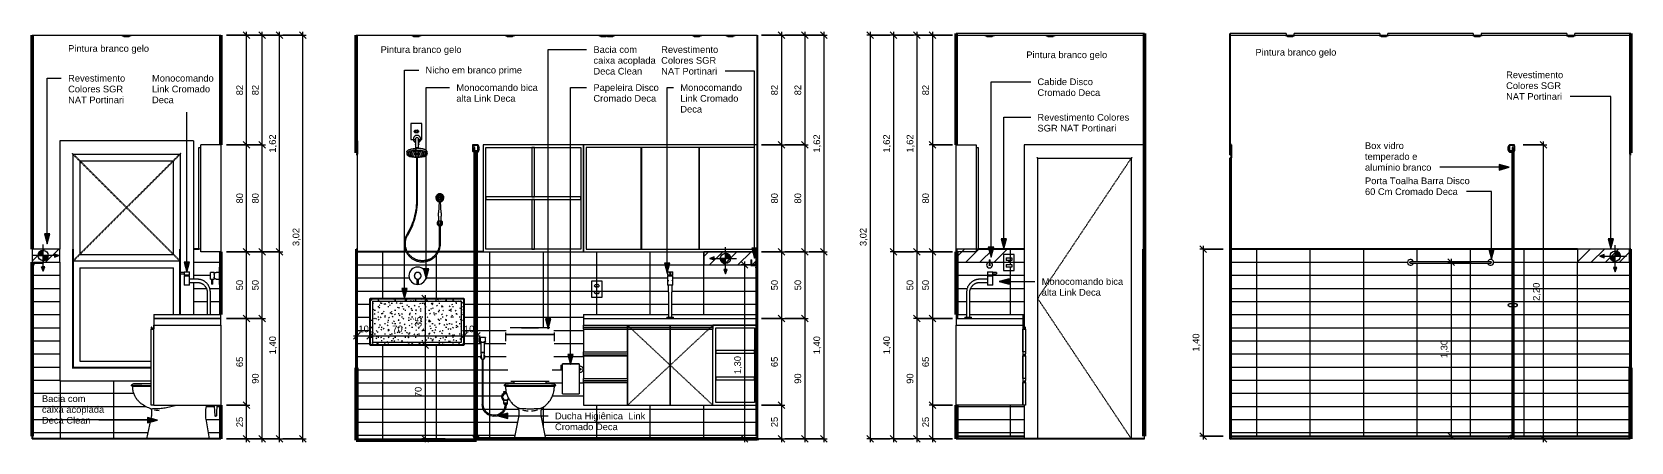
# Model space of a CAD drawing. Header units: millimetres. Extents: x 1525 to 16923, y -16874 to 3225.
# Drawn here: x 4957 to 16923, y 155 to 3225 of the extents above.
import ezdxf

# ---------------------------------------------------------------- set-up
doc = ezdxf.new("R2010")
doc.units = ezdxf.units.MM
doc.linetypes.add('Dash', pattern=[6.35, 3.175, -3.175])
for name, color, linetype, lineweight in [('A-ANNO-DIMS', 211, 'Continuous', 9), ('A-ANNO-DIMS-25', 211, 'Continuous', 9), ('A-ANNO-NOTE', 131, 'Continuous', 9), ('A-CLNG', 13, 'Continuous', 9), ('A-DETL-GENF', 92, 'Continuous', 9), ('A-DETL-THIN', 151, 'Continuous', 9), ('A-DOOR', 31, 'Continuous', 9), ('A-DOOR-HDLN', 31, 'Dash', 9), ('A-FLOR', 192, 'Continuous', 25), ('A-FLOR-PATT', 8, 'Continuous', 25), ('A-GENM', 13, 'Continuous', 9), ('A-GLAZ', 151, 'Continuous', 9), ('A-GLAZ-HDLN', 1, 'Dash', 25), ('A-WALL', 113, 'Continuous', 25), ('A-WALL-PATT', 111, 'Continuous', 25), ('E-ELEC-FIXT', 91, 'Continuous', 9), ('E-LITE-EQPM', 33, 'Continuous', 9), ('G-ANNO-TEXT', 231, 'Continuous', 9), ('I-FURN', 30, 'Continuous', 9), ('P-SANR-FIXT', 6, 'Continuous', 9), ('Q-CASE-HDLN', 31, 'Dash', 9)]:
    doc.layers.add(name, color=color, linetype=linetype, lineweight=lineweight)
doc.styles.add('@Arial Unicode MS', font='ARIALUNI.TTF', dxfattribs={"height": 50})
doc.styles.add('Arial_1', font='arial.ttf', dxfattribs={"height": 50})
doc.dimstyles.new('CRT_-__Metros_-_Linha_de_chamada_3_5_mm', dxfattribs={"dimscale": 304.8, "dimtxt": 50.292243, "dimasz": 0.164042, "dimexe": 0.082021, "dimexo": 0.0625, "dimgap": 0.04101, "dimtad": 1, "dimdec": 0, "dimlfac": 0.1, "dimdsep": 46, "dimtxsty": '@Arial Unicode MS', "dimblk1": 'OBLIQUE', "dimblk2": 'OBLIQUE', "dimsah": 1, "dimcen": 0.09, "dimdle": 0.082021, "dimazin": 0, "dimtfac": 1, "dimtdec": 4, "dimtix": 1, "dimtmove": 0, "dimatfit": 3, "dimfxl": 0.492126, "dimfxlon": 1, "dimtvp": 1, "dimtolj": 1, "dimtzin": 0, "dimarcsym": 2})
doc.dimstyles.new('CRT_-__Metros_-_Linha_de_chamada_3_5_mm_1', dxfattribs={"dimscale": 304.8, "dimtxt": 50.292243, "dimasz": 0.164042, "dimexe": 0.082021, "dimexo": 0.0625, "dimgap": 0.04101, "dimtad": 1, "dimlfac": 0.001, "dimrnd": 0.01, "dimzin": 0, "dimdsep": 46, "dimtxsty": '@Arial Unicode MS', "dimblk1": 'OBLIQUE', "dimblk2": 'OBLIQUE', "dimsah": 1, "dimcen": 0.09, "dimdle": 0.082021, "dimazin": 0, "dimtfac": 1, "dimtdec": 4, "dimtix": 1, "dimtmove": 0, "dimatfit": 3, "dimfxl": 0.492126, "dimfxlon": 1, "dimtvp": 1, "dimtolj": 1, "dimtzin": 0, "dimarcsym": 2})
doc.dimstyles.new('CRT_-__Metros_-_Linha_de_chamada_3_5_mm_2', dxfattribs={"dimscale": 304.8, "dimtxt": 50.292243, "dimasz": 0.164042, "dimexe": 0.082021, "dimexo": 0.0625, "dimgap": 0.04101, "dimtad": 1, "dimdec": 0, "dimlfac": 0.1, "dimdsep": 46, "dimtxsty": '@Arial Unicode MS', "dimblk1": 'OBLIQUE', "dimblk2": 'OBLIQUE', "dimsah": 1, "dimcen": 0.09, "dimdle": 0.082021, "dimazin": 0, "dimtfac": 1, "dimtdec": 4, "dimtix": 1, "dimtmove": 2, "dimatfit": 3, "dimfxl": 0.492126, "dimfxlon": 1, "dimtvp": 1, "dimtolj": 1, "dimtzin": 0, "dimarcsym": 2})
doc.dimstyles.new('CRT_-__Metros_-_Linha_de_chamada_3_5_mm_3', dxfattribs={"dimscale": 304.8, "dimtxt": 50.292243, "dimasz": 0.164042, "dimexe": 0.082021, "dimexo": 0.0625, "dimgap": 0.04101, "dimtad": 1, "dimlfac": 0.001, "dimrnd": 0.01, "dimzin": 0, "dimdsep": 46, "dimtxsty": '@Arial Unicode MS', "dimblk1": 'OBLIQUE', "dimblk2": 'OBLIQUE', "dimsah": 1, "dimcen": 0.09, "dimdle": 0.082021, "dimazin": 0, "dimtfac": 1, "dimtdec": 4, "dimtix": 1, "dimtmove": 2, "dimatfit": 3, "dimfxl": 0.492126, "dimfxlon": 1, "dimtvp": 1, "dimtolj": 1, "dimtzin": 0, "dimarcsym": 2})
pattern_1 = [(0, (0, 0), (101.6, 25.4), [8.382, -67.818, 8.382, -67.818, -406.4]), (0, (0, 0), (101.6, 25.4), [-152.4, 8.382, -144.018, 8.382, -67.818, -177.8]), (0, (0, 0), (101.6, 25.4), [-381, 8.382, -42.418, 8.382, -118.618]), (120, (38.1, 12.7), (-72.797045, 75.28818), [8.382, -67.818, 8.382, -67.818, -406.4]), (120, (38.1, 12.7), (-72.797045, 75.28818), [-152.4, 8.382, -144.018, 8.382, -67.818, -177.8]), (120, (38.1, 12.7), (-72.797045, 75.28818), [-381, 8.382, -42.418, 8.382, -118.618]), (240, (50.8, 63.5), (-28.802955, -100.68818), [8.382, -67.818, 8.382, -67.818, -406.4]), (240, (50.8, 63.5), (-28.802955, -100.68818), [-152.4, 8.382, -144.018, 8.382, -67.818, -177.8]), (240, (50.8, 63.5), (-28.802955, -100.68818), [-381, 8.382, -42.418, 8.382, -118.618])]

msp = doc.modelspace()

# ---------------------------------------------------------------- texts
at = {"layer": 'G-ANNO-TEXT', "color": 7, "char_height": 50, "attachment_point": 1, "style": 'Arial_1'}
for s, insert, width in [('Pintura branco gelo', (5227.265, 3126.388), 751.58203), ('Pintura branco gelo', (7565.68, 3118.274), 751.58203), ('Bacia com ', (9158.4, 3118.274), 430.90703), ('Revestimento ', (9665.299, 3118.274), 557.17281), ('caixa acoplada ', (9158.4, 3037.246), 605.27406), ('Colores SGR ', (9665.299, 3037.246), 533.12219), ('Pintura branco gelo', (12397.342, 3079.043), 751.58203), ('Pintura branco gelo', (14112.158, 3098.226), 751.58203), ('Revestimento ', (5227.265, 2903.607), 557.17281), ('Monocomando ', (5855.094, 2903.607), 595.25297), ('Nicho em branco prime', (7901.823, 2964.504), 895.88578), ('Deca Clean', (9158.4, 2956.217), 452.95344), ('NAT Portinari', (9665.299, 2956.217), 519.09266), ('Cabide Disco ', (12481.078, 2877.132), 541.13906), ('Revestimento ', (15988.128, 2929.044), 557.17281), ('Colores SGR ', (5227.265, 2822.579), 533.12219), ('Link Cromado ', (5855.094, 2822.579), 563.18547), ('alta Link Deca', (8132.613, 2752.794), 551.16016), ('Monocomando bica ', (8132.613, 2833.822), 779.64109), ('Cromado Deca', (9158.4, 2752.794), 581.22344), ('Papeleira Disco ', (9158.4, 2833.822), 611.28672), ('Monocomando ', (9808.452, 2833.822), 595.25297), ('Link Cromado ', (9808.452, 2752.794), 563.18547), ('Cromado Deca', (12481.078, 2796.103), 581.22344), ('Colores SGR ', (15988.128, 2848.016), 533.12219), ('NAT Portinari', (15988.128, 2766.987), 519.09266), ('NAT Portinari', (5227.265, 2741.55), 519.09266), ('Deca', (5855.094, 2741.55), 202.42609), ('Deca', (9808.452, 2671.765), 202.42609), ('SGR NAT Portinari', (12481.078, 2529.9), 729.53562), ('Revestimento Colores ', (12481.078, 2610.929), 869.83094), ('Box vidro ', (14931.901, 2398.633), 388.81844), ('temperado e ', (14931.901, 2317.605), 509.07156), ('alumínio branco', (14931.901, 2236.576), 617.29937), ('60 Cm Cromado Deca', (14931.901, 2054.557), 859.80984), ('Porta Toalha Barra Disco ', (14931.901, 2135.585), 996.09672), ('Monocomando bica ', (12512.847, 1381.596), 779.64109), ('alta Link Deca', (12512.847, 1300.567), 551.16016), ('Bacia com ', (5031.411, 504.661), 430.90703), ('caixa acoplada ', (5031.411, 423.632), 605.27406), ('Ducha Higiênica  Link ', (8870.606, 375.157), 865.8225), ('Deca Clean', (5031.411, 342.603), 452.95344), ('Cromado Deca', (8870.606, 294.128), 581.22344)]:
    msp.add_mtext(s, dxfattribs=dict(at, insert=insert, width=width))

# ---------------------------------------------------------------- blocks, each defined once
blk = doc.blocks.new('Bacia Sanitária - Caixa acoplada-3529581-ELEVAÇÃO 2 BANHEIRO SUÍTE')
at = {"layer": 'P-SANR-FIXT'}
for p, q in [((-2986, 575), (-3052, 575)), ((-2983, 570), (-3047, 570)), ((-2905, 575), (-2986, 575)), ((-2905, 570), (-2983, 570)), ((-2903, 354), (-2940, 180)), ((-2470, 180), (-2493, 314))]:
    blk.add_line(p, q, dxfattribs=at)
at = {"layer": 'P-SANR-FIXT', "flags": 128}
for points in [[(-3052, 575), (-3052, 576), (-3052, 576), (-3052, 577), (-3052, 577), (-3052, 578), (-3052, 579), (-3052, 579), (-3052, 580), (-3051, 580), (-3051, 581), (-3051, 581), (-3051, 582), (-3050, 582), (-3050, 583), (-3050, 583), (-3049, 584), (-3049, 584), (-3049, 585), (-3048, 585), (-3048, 586), (-3047, 586), (-3047, 587), (-3046, 587), (-3046, 587), (-3045, 588), (-3045, 588), (-3044, 588), (-3044, 589), (-3043, 589), (-3043, 589), (-3042, 589), (-3042, 589), (-3041, 590), (-3041, 590), (-3040, 590), (-3039, 590), (-3039, 590), (-3038, 590), (-3038, 590), (-3037, 590)], [(-3047, 570), (-3047, 571), (-3047, 571), (-3047, 572), (-3047, 572), (-3047, 573), (-3047, 574), (-3047, 574), (-3047, 575), (-3047, 575)], [(-2981, 443), (-2986, 447), (-2991, 451), (-2996, 455), (-3000, 460), (-3004, 465), (-3009, 469), (-3012, 474), (-3016, 480), (-3020, 485), (-3023, 491), (-3026, 496), (-3029, 502), (-3031, 508), (-3034, 514), (-3036, 520), (-3038, 526), (-3040, 532), (-3041, 538), (-3042, 545), (-3043, 551), (-3044, 557), (-3044, 564), (-3044, 570)], [(-2977, 590), (-2982, 590), (-2986, 590), (-2991, 590), (-2995, 590), (-2999, 590), (-3003, 590), (-3007, 590), (-3011, 590), (-3014, 590), (-3017, 590), (-3020, 590), (-3023, 590), (-3025, 590), (-3028, 590), (-3030, 590), (-3031, 590), (-3033, 590), (-3034, 590), (-3035, 590), (-3036, 590), (-3037, 590), (-3037, 590), (-3037, 590)], [(-3037, 590), (-3037, 590), (-3037, 590), (-3036, 590), (-3035, 590), (-3034, 590), (-3033, 590), (-3031, 590), (-3030, 590), (-3028, 590), (-3025, 590), (-3023, 590), (-3020, 590), (-3017, 590), (-3014, 590), (-3011, 590), (-3007, 590), (-3003, 590), (-2999, 590), (-2995, 590), (-2991, 590), (-2986, 590), (-2982, 590), (-2977, 590)], [(-2905, 590), (-2907, 590), (-2917, 590), (-2927, 590), (-2936, 590), (-2946, 590), (-2955, 590), (-2963, 590), (-2972, 590), (-2977, 590)], [(-2904, 402), (-2914, 406), (-2924, 410), (-2934, 414), (-2944, 419), (-2953, 424), (-2963, 430), (-2972, 436), (-2980, 442), (-2981, 443)], [(-2903, 354), (-2902, 358), (-2901, 362), (-2901, 366), (-2901, 370), (-2900, 374), (-2900, 378), (-2901, 382), (-2901, 386), (-2902, 390), (-2902, 393), (-2903, 397), (-2904, 401), (-2904, 402)], [(-2847, 389), (-2857, 390), (-2868, 392), (-2878, 394), (-2880, 395)], [(-2493, 314), (-2496, 334), (-2498, 354)]]:
    blk.add_lwpolyline(points, dxfattribs=at)
at = {"layer": 'P-SANR-FIXT'}
for points in [[(-2869, 403), (-2874, 403), (-2883, 403), (-2893, 403), (-2901, 402), (-2903, 402), (-2904, 402)], [(-2729, 427), (-2736, 425), (-2749, 420), (-2770, 415), (-2790, 411), (-2811, 408), (-2831, 405), (-2851, 404), (-2863, 403), (-2869, 403)]]:
    blk.add_open_spline(points, degree=3, dxfattribs=at)
for points, knots in [([(-2721, 430), (-2722, 430), (-2725, 429), (-2728, 428), (-2729, 427)], [0.0662347, 0.0662347, 0.0662347, 0.0662347, 0.5, 1, 1, 1, 1]), ([(-2498, 354), (-2498, 364), (-2498, 384), (-2495, 410), (-2492, 424), (-2491, 430)], [0, 0, 0, 0, 0.4, 0.7, 0.9761718, 0.9761718, 0.9761718, 0.9761718])]:
    blk.add_open_spline(points, degree=3, knots=knots, dxfattribs=at)
blk = doc.blocks.new('Janela basculante e folha fixa - 80 x 160 cm-4197855-ELEVAÇÃO 2 BANHEIRO SUÍTE')
at = {"layer": 'A-GLAZ'}
for p, q in [((-2590, 2410), (-3590, 2410)), ((-3590, 2410), (-3590, 1600)), ((-2590, 2410), (-2590, 1374)), ((-3490, 710), (-3490, 2310)), ((-3490, 2310), (-2690, 2310)), ((-2690, 2310), (-2690, 1110)), ((-3440, 2260), (-2740, 2260)), ((-3440, 2260), (-3440, 1560)), ((-2740, 1560), (-2740, 2260)), ((-3440, 1560), (-2740, 1560)), ((-3590, 1502), (-3590, 610)), ((-2690, 1510), (-3490, 1510)), ((-3440, 1460), (-2740, 1460)), ((-3440, 1460), (-3440, 760)), ((-2740, 1110), (-2740, 1460)), ((-2590, 1350), (-2590, 1110)), ((-3440, 760), (-2905, 760)), ((-2905, 610), (-3590, 610)), ((-2905, 710), (-3490, 710))]:
    blk.add_line(p, q, dxfattribs=at)
for points, knots in [([(-3490, 2310), (-3490, 2310), (-3490, 2310), (-3491, 2310), (-3491, 2311), (-3491, 2311), (-3492, 2311), (-3492, 2312), (-3492, 2312), (-3493, 2312), (-3493, 2313), (-3494, 2313), (-3494, 2314), (-3495, 2315), (-3495, 2315)], [0, 0, 0, 0, 0.166667, 0.25, 0.333333, 0.416667, 0.458333, 0.5, 0.583333, 0.666667, 0.708333, 0.75, 0.833333, 1, 1, 1, 1]), ([(-2685, 2315), (-2686, 2315), (-2686, 2314), (-2687, 2313), (-2688, 2313), (-2688, 2312), (-2689, 2312), (-2689, 2312), (-2689, 2311), (-2689, 2311), (-2690, 2311), (-2690, 2310), (-2690, 2310), (-2690, 2310), (-2690, 2310)], [-1, -1, -1, -1, -0.833333, -0.75, -0.666667, -0.625, -0.583333, -0.5, -0.458333, -0.416667, -0.333333, -0.25, -0.166667, 0, 0, 0, 0]), ([(-3490, 710), (-3490, 710), (-3490, 710), (-3491, 710), (-3491, 709), (-3491, 709), (-3492, 709), (-3492, 708), (-3492, 708), (-3493, 708), (-3493, 707), (-3494, 707), (-3494, 706), (-3495, 705), (-3495, 705)], [0, 0, 0, 0, 0.166667, 0.25, 0.333333, 0.416667, 0.458333, 0.5, 0.583333, 0.666667, 0.708333, 0.75, 0.833333, 1, 1, 1, 1])]:
    blk.add_open_spline(points, degree=3, knots=knots, dxfattribs=at)
at = {"layer": 'A-GLAZ-HDLN'}
for p, q in [((-2690, 2310), (-3490, 1510)), ((-2690, 1510), (-3490, 2310))]:
    blk.add_line(p, q, dxfattribs=at)
blk = doc.blocks.new('ARMÁRIO BANHEIRO - ARMÁRIO BANHEIRO-4333011-ELEVAÇÃO 2 BANHEIRO SUÍTE')
at = {"layer": 'I-FURN', "color": 8}
for p, q in [((-2550, 1600), (-2550, 2360)), ((-2550, 2360), (-2535, 2360)), ((-2535, 1580), (-2535, 2380)), ((-2385, 2380), (-2535, 2380)), ((-2385, 2380), (-2385, 1580)), ((-2535, 1600), (-2550, 1600)), ((-2385, 1580), (-2535, 1580))]:
    blk.add_line(p, q, dxfattribs=at)
blk = doc.blocks.new('Ducha Higiênica Mix_Match - Cobre Escovado-4413653-ELEVAÇÃO 2 BANHEIRO SUÍTE')
at = {"layer": 'P-SANR-FIXT', "color": 8, "flags": 128}
blk.add_lwpolyline([(-2414, 430), (-2415, 420), (-2415, 405), (-2416, 394), (-2416, 377), (-2417, 366), (-2417, 360), (-2418, 352), (-2419, 349), (-2420, 348), (-2420, 348), (-2421, 348), (-2422, 347), (-2424, 347), (-2425, 348), (-2426, 348), (-2426, 349), (-2427, 350), (-2427, 352), (-2428, 357), (-2428, 365), (-2429, 372), (-2429, 383), (-2430, 395), (-2431, 416), (-2431, 430)], dxfattribs=at)
blk = doc.blocks.new('BAMCADA BANHEIRO - BAMCADA BANHEIRO-4679330-ELEVAÇÃO 2 BANHEIRO SUÍTE')
at = {"layer": 'I-FURN', "color": 8}
for p, q in [((-2657, 1423), (-2687, 1423)), ((-2687, 1418), (-2687, 1423)), ((-2687, 1413), (-2687, 1418)), ((-2687, 1413), (-2657, 1413)), ((-2660, 1430), (-2660, 1405)), ((-2660, 1430), (-2640, 1430)), ((-2640, 1405), (-2660, 1405)), ((-2660, 1400), (-2660, 1330)), ((-2660, 1400), (-2640, 1400)), ((-2640, 1330), (-2660, 1330)), ((-2657, 1405), (-2657, 1400)), ((-2640, 1430), (-2620, 1430)), ((-2620, 1405), (-2640, 1405)), ((-2640, 1400), (-2620, 1400)), ((-2620, 1330), (-2640, 1330)), ((-2560, 1374), (-2625, 1374)), ((-2625, 1350), (-2560, 1350)), ((-2623, 1400), (-2623, 1405)), ((-2620, 1405), (-2620, 1430)), ((-2620, 1330), (-2620, 1400)), ((-2487, 1277), (-2487, 1110)), ((-2463, 1110), (-2463, 1277)), ((-2885, 1110), (-2385, 1110)), ((-2885, 1110), (-2885, 1080)), ((-2885, 1080), (-2385, 1080)), ((-2885, 1080), (-2885, 1030)), ((-2385, 1080), (-2885, 1080)), ((-2385, 1080), (-2385, 1110)), ((-2385, 1030), (-2385, 1080)), ((-2903, 1015), (-2905, 1015)), ((-2905, 1015), (-2905, 1000)), ((-2905, 430), (-2905, 1000)), ((-2885, 1000), (-2905, 1000)), ((-2905, 1000), (-2885, 1000)), ((-2890, 1002), (-2903, 1015)), ((-2887, 1002), (-2890, 1002)), ((-2885, 1030), (-2887, 1030)), ((-2887, 1030), (-2887, 1002)), ((-2885, 430), (-2885, 1030)), ((-2885, 1030), (-2385, 1030)), ((-2885, 1030), (-2385, 1030)), ((-2385, 1030), (-2385, 430)), ((-2885, 430), (-2905, 430)), ((-2885, 430), (-2385, 430))]:
    blk.add_line(p, q, dxfattribs=at)
at = {"layer": 'I-FURN', "color": 8, "flags": 128}
for points in [[(-2463, 1277), (-2463, 1281), (-2464, 1285), (-2464, 1289), (-2465, 1292), (-2465, 1296), (-2466, 1300), (-2467, 1304), (-2468, 1308), (-2470, 1311), (-2471, 1315), (-2473, 1318), (-2474, 1322), (-2476, 1325), (-2478, 1329), (-2480, 1332), (-2483, 1335), (-2485, 1338), (-2487, 1341), (-2490, 1344), (-2493, 1347), (-2496, 1349), (-2499, 1352), (-2502, 1354), (-2505, 1356), (-2508, 1359), (-2511, 1361), (-2515, 1363), (-2518, 1364), (-2522, 1366), (-2525, 1367), (-2529, 1369), (-2533, 1370), (-2536, 1371), (-2540, 1372), (-2544, 1373), (-2548, 1373), (-2552, 1374), (-2555, 1374), (-2559, 1374), (-2560, 1374)], [(-2560, 1350), (-2557, 1350), (-2555, 1350), (-2552, 1349), (-2549, 1349), (-2546, 1349), (-2543, 1348), (-2540, 1347), (-2537, 1346), (-2535, 1345), (-2532, 1344), (-2529, 1343), (-2527, 1342), (-2524, 1340), (-2522, 1339), (-2519, 1337), (-2517, 1336), (-2515, 1334), (-2512, 1332), (-2510, 1330), (-2508, 1328), (-2506, 1326), (-2504, 1323), (-2502, 1321), (-2501, 1319), (-2499, 1316), (-2497, 1314), (-2496, 1311), (-2495, 1309), (-2493, 1306), (-2492, 1303), (-2491, 1301), (-2490, 1298), (-2490, 1295), (-2489, 1292), (-2488, 1289), (-2488, 1287), (-2488, 1284), (-2488, 1281), (-2487, 1278), (-2487, 1277)]]:
    blk.add_lwpolyline(points, dxfattribs=at)
blk = doc.blocks.new('Lâmpada Redonda Embutida - Iluminação-4448281-ELEVAÇÃO 2 BANHEIRO SUÍTE')
at = {"layer": 'E-LITE-EQPM', "flags": 128}
for points in [[(-3110, 3192), (-3113, 3193), (-3117, 3194), (-3120, 3195), (-3122, 3197), (-3125, 3198), (-3128, 3199), (-3129, 3200)], [(-3051, 3200), (-3054, 3198), (-3057, 3197), (-3060, 3196), (-3063, 3195), (-3066, 3194), (-3069, 3193), (-3070, 3192)]]:
    blk.add_lwpolyline(points, dxfattribs=at)
blk = doc.blocks.new('Lâmpada Redonda Embutida - Iluminação-V1-ELEVAÇÃO 2 BANHEIRO SUÍTE')
at = {"layer": 'E-LITE-EQPM'}
for p, q in [((-3110, 3195), (-3110, 3192)), ((-3110, 3192), (-3070, 3192)), ((-3110, 3192), (-3070, 3192)), ((-3070, 3192), (-3070, 3195))]:
    blk.add_line(p, q, dxfattribs=at)
at = {"layer": 'E-LITE-EQPM', "flags": 128}
for points in [[(-3110, 3192), (-3113, 3193), (-3117, 3194), (-3120, 3195), (-3122, 3197), (-3125, 3198), (-3128, 3199), (-3129, 3200)], [(-3051, 3200), (-3054, 3198), (-3057, 3197), (-3060, 3196), (-3063, 3195), (-3066, 3194), (-3069, 3193), (-3070, 3192)]]:
    blk.add_lwpolyline(points, dxfattribs=at)
blk = doc.blocks.new('MONOCOMANDO CHUVEIRO - MONOCOMANDO CHUVEIRO-4681074-ELEVAÇÃO 2 BANHEIRO SUÍTE')
at = {"layer": 'I-FURN', "color": 8}
for p, q in [((-2385, 1465), (-2395, 1465)), ((-2395, 1400), (-2395, 1465)), ((-2435, 1425), (-2461, 1425)), ((-2461, 1400), (-2461, 1425)), ((-2461, 1375), (-2461, 1400)), ((-2461, 1375), (-2435, 1375)), ((-2454, 1377), (-2454, 1336)), ((-2449, 1336), (-2454, 1336)), ((-2444, 1336), (-2449, 1336)), ((-2444, 1336), (-2444, 1377)), ((-2435, 1425), (-2435, 1400)), ((-2435, 1400), (-2435, 1375)), ((-2395, 1425), (-2420, 1425)), ((-2420, 1375), (-2395, 1375)), ((-2395, 1335), (-2395, 1400)), ((-2395, 1335), (-2385, 1335))]:
    blk.add_line(p, q, dxfattribs=at)
at = {"layer": 'I-FURN', "color": 8, "flags": 128}
for points in [[(-2435, 1410), (-2435, 1411), (-2435, 1411), (-2435, 1412), (-2435, 1412), (-2435, 1413), (-2435, 1414), (-2435, 1414), (-2435, 1415), (-2434, 1415), (-2434, 1416), (-2434, 1416), (-2434, 1417), (-2433, 1417), (-2433, 1418), (-2433, 1418), (-2432, 1419), (-2432, 1419), (-2432, 1420), (-2431, 1420), (-2431, 1421), (-2430, 1421), (-2430, 1422), (-2429, 1422), (-2429, 1422), (-2428, 1423), (-2428, 1423), (-2427, 1423), (-2427, 1424), (-2426, 1424), (-2426, 1424), (-2425, 1424), (-2425, 1424), (-2424, 1425), (-2424, 1425), (-2423, 1425), (-2422, 1425), (-2422, 1425), (-2421, 1425), (-2421, 1425), (-2420, 1425)], [(-2435, 1410), (-2435, 1410), (-2435, 1410), (-2435, 1410), (-2435, 1410), (-2435, 1410)], [(-2435, 1410), (-2435, 1410), (-2435, 1410), (-2435, 1410), (-2435, 1410), (-2435, 1410), (-2435, 1410), (-2435, 1409), (-2435, 1409), (-2435, 1409), (-2435, 1409), (-2435, 1409), (-2435, 1409), (-2435, 1408), (-2435, 1408), (-2435, 1408), (-2435, 1408), (-2435, 1408), (-2435, 1407), (-2435, 1407), (-2435, 1407), (-2435, 1406), (-2435, 1406), (-2435, 1406), (-2435, 1405), (-2435, 1405), (-2435, 1405), (-2435, 1404), (-2435, 1404), (-2435, 1404), (-2435, 1403), (-2435, 1403), (-2435, 1402), (-2435, 1402), (-2435, 1402), (-2435, 1401), (-2435, 1401), (-2435, 1401), (-2435, 1400), (-2435, 1400), (-2435, 1399), (-2435, 1399), (-2435, 1399), (-2435, 1398), (-2435, 1398), (-2435, 1397), (-2435, 1397), (-2435, 1397), (-2435, 1396), (-2435, 1396), (-2435, 1395), (-2435, 1395), (-2435, 1395), (-2435, 1394), (-2435, 1394), (-2435, 1394), (-2435, 1393), (-2435, 1393), (-2435, 1393), (-2435, 1393), (-2435, 1392), (-2435, 1392), (-2435, 1392), (-2435, 1392), (-2435, 1391), (-2435, 1391), (-2435, 1391), (-2435, 1391), (-2435, 1391), (-2435, 1391), (-2435, 1390), (-2435, 1390), (-2435, 1390), (-2435, 1390), (-2435, 1390), (-2435, 1390), (-2435, 1390), (-2435, 1390)], [(-2420, 1375), (-2421, 1375), (-2422, 1375), (-2422, 1375), (-2423, 1375), (-2423, 1375), (-2424, 1375), (-2425, 1376), (-2425, 1376), (-2426, 1376), (-2426, 1376), (-2427, 1376), (-2427, 1377), (-2428, 1377), (-2428, 1377), (-2429, 1378), (-2429, 1378), (-2430, 1378), (-2430, 1379), (-2431, 1379), (-2431, 1380), (-2432, 1380), (-2432, 1380), (-2432, 1381), (-2433, 1381), (-2433, 1382), (-2433, 1382), (-2434, 1383), (-2434, 1383), (-2434, 1384), (-2434, 1385), (-2435, 1385), (-2435, 1386), (-2435, 1386), (-2435, 1387), (-2435, 1387), (-2435, 1388), (-2435, 1389), (-2435, 1389), (-2435, 1390)], [(-2435, 1390), (-2435, 1390), (-2435, 1390), (-2435, 1390), (-2435, 1390), (-2435, 1390)]]:
    blk.add_lwpolyline(points, dxfattribs=at)
blk = doc.blocks.new('CABIDEIRO 60CM - CABIDEIRO 60CM-4682471-ELEVAÇÃO 2 BANHEIRO SUÍTE')
at = {"layer": 'I-FURN', "color": 8}
for p, q in [((-3795, 1478), (-3785, 1478)), ((-3785, 1502), (-3785, 1500)), ((-3785, 1500), (-3785, 1478)), ((-3785, 1495), (-3715, 1495))]:
    blk.add_line(p, q, dxfattribs=at)
for points, knots in [([(-3715, 1495), (-3715, 1495), (-3715, 1495), (-3715, 1495), (-3714, 1495), (-3714, 1495), (-3714, 1495), (-3713, 1495), (-3713, 1496), (-3713, 1496), (-3713, 1496), (-3712, 1496), (-3712, 1496), (-3712, 1497), (-3711, 1497), (-3711, 1497), (-3711, 1498), (-3710, 1499), (-3710, 1500), (-3710, 1500)], [0.5, 0.5, 0.5, 0.5, 0.5208333, 0.5416667, 0.5625, 0.5833333, 0.6041667, 0.625, 0.6458333, 0.6666667, 0.6875, 0.7083333, 0.75, 0.7708333, 0.7916667, 0.8333333, 0.875, 0.9166667, 1, 1, 1, 1]), ([(-3710, 1500), (-3710, 1500), (-3710, 1501), (-3711, 1502), (-3711, 1502)], [0, 0, 0, 0, 0.0833333, 0.125, 0.125, 0.125, 0.125])]:
    blk.add_open_spline(points, degree=3, knots=knots, dxfattribs=at)
blk = doc.blocks.new('CRT_Tomadas e Interruptores - Tomada 10A 1s-4755756-ELEVAÇÃO 2 BANHEIRO SUÍTE')
at = {"layer": 'E-ELEC-FIXT'}
for p, q in [((-2390, 2420), (-2390, 2540)), ((-2390, 2540), (-2385, 2540)), ((-2385, 2420), (-2390, 2420))]:
    blk.add_line(p, q, dxfattribs=at)
blk = doc.blocks.new('CRT_MGN_BNH_Box frontal F1 Tec-Vidro - CRT_MGN_BNH_Box frontal F1 Tec-Vidro-2700670-ELEVAÇÃO 3 BANHEIRO SUÍTE')
at = {"layer": 'A-GENM'}
for p, q in [((-15459, 2380), (-15459, 2335)), ((-15421, 2380), (-15459, 2380)), ((-15457, 2335), (-15457, 2373)), ((-15457, 2373), (-15450, 2373)), ((-15455, 2377), (-15455, 2378)), ((-15455, 2378), (-15442, 2378)), ((-15442, 2377), (-15455, 2377)), ((-15454, 2330), (-15454, 2332)), ((-15450, 2373), (-15450, 2375)), ((-15450, 2375), (-15440, 2375)), ((-15442, 2378), (-15442, 2377)), ((-15440, 2375), (-15440, 2378)), ((-15440, 2378), (-15423, 2378)), ((-15423, 2335), (-15437, 2335)), ((-15437, 2335), (-15437, 2325)), ((-15435, 2325), (-15437, 2325)), ((-15437, 2325), (-15436, 2324)), ((-15437, 2325), (-15435, 2325)), ((-15436, 2324), (-15426, 2324)), ((-15435, 2325), (-15435, 2333)), ((-15435, 2333), (-15424, 2333)), ((-15434, 2330), (-15435, 2330)), ((-15435, 2330), (-15435, 2325)), ((-15434, 2325), (-15434, 2330)), ((-15428, 2325), (-15434, 2325)), ((-15427, 2330), (-15428, 2330)), ((-15428, 2330), (-15428, 2325)), ((-15424, 2333), (-15427, 2325)), ((-15427, 2325), (-15427, 2330)), ((-15425, 2325), (-15427, 2325)), ((-15427, 2325), (-15421, 2325)), ((-15426, 2324), (-15425, 2325)), ((-15423, 2378), (-15423, 2335)), ((-15423, 2329), (-15421, 2333)), ((-15421, 2333), (-15421, 2377)), ((-15450, 202), (-15451, 203)), ((-15451, 203), (-15451, 190)), ((-15451, 190), (-15440, 190)), ((-15450, 191), (-15450, 202)), ((-15441, 191), (-15450, 191)), ((-15440, 203), (-15441, 202)), ((-15441, 202), (-15441, 191)), ((-15426, 203), (-15440, 203)), ((-15440, 190), (-15440, 202)), ((-15440, 202), (-15435, 202)), ((-15437, 200), (-15440, 200)), ((-15440, 200), (-15440, 198)), ((-15440, 198), (-15438, 198)), ((-15438, 194), (-15440, 194)), ((-15440, 194), (-15440, 191)), ((-15440, 191), (-15437, 191)), ((-15438, 198), (-15438, 199)), ((-15438, 199), (-15437, 199)), ((-15438, 192), (-15438, 194)), ((-15437, 192), (-15438, 192)), ((-15435, 202), (-15437, 202)), ((-15437, 202), (-15437, 200)), ((-15437, 199), (-15437, 192)), ((-15437, 191), (-15437, 180)), ((-15437, 180), (-15425, 180)), ((-15435, 202), (-15435, 192)), ((-15435, 182), (-15435, 202)), ((-15435, 192), (-15433, 192)), ((-15427, 182), (-15435, 182)), ((-15433, 192), (-15433, 202)), ((-15433, 202), (-15429, 202)), ((-15429, 202), (-15429, 192)), ((-15429, 192), (-15427, 192)), ((-15427, 192), (-15427, 202)), ((-15427, 202), (-15425, 202)), ((-15425, 202), (-15427, 202)), ((-15427, 202), (-15427, 182)), ((-15425, 202), (-15426, 203)), ((-15425, 180), (-15425, 200)), ((-15415, 190), (-15415, 180)), ((-15415, 180), (-15411, 180)), ((-15413, 182), (-15413, 190)), ((-15411, 182), (-15413, 182)), ((-15411, 180), (-15411, 182))]:
    blk.add_line(p, q, dxfattribs=at)
at = {"layer": 'A-GENM', "color": 8}
for p, q in [((-15437, 2324), (-15437, 203)), ((-15436, 2324), (-15436, 203)), ((-15427, 2324), (-15427, 203)), ((-15426, 2324), (-15426, 203)), ((-15452, 199), (-15453, 199)), ((-15453, 199), (-15453, 199)), ((-15453, 193), (-15453, 199)), ((-15453, 193), (-15452, 193)), ((-15453, 193), (-15453, 193)), ((-15451, 202), (-15452, 202)), ((-15452, 202), (-15452, 190)), ((-15452, 190), (-15440, 190)), ((-15449, 202), (-15450, 202)), ((-15440, 190), (-15440, 190))]:
    blk.add_line(p, q, dxfattribs=at)
at = {"layer": 'A-GENM'}
for centre, radius, start, end in [((-15454, 2335), 4.94, 180, 275.9282), ((-15454, 2335), 2.94, 180, 280), ((-15422, 2329), 1.12, 159.444, 313.5463), ((-15444, 2352), 35.5, 309.2491, 50.7509), ((-15444, 2352), 33.5, 313.5463, 47.8979), ((-15424, 190), 11.6, 360, 95.673), ((-15424, 190), 9.6, 0, 96.8599)]:
    blk.add_arc(centre, radius, start, end, dxfattribs=at)
blk = doc.blocks.new('CRT-POR-Folha-Madeira-Face Based vidro - CRT-POR-Folha-Madeira-Face Based vidro-4438599-ELEVAÇÃO 3 BANHEIRO SUÍTE')
at = {"layer": 'A-GENM', "color": 8}
for p, q in [((-15435, 203), (-15435, 2324)), ((-15427, 2333), (-15427, 2330)), ((-15427, 2324), (-15427, 203))]:
    blk.add_line(p, q, dxfattribs=at)
blk = doc.blocks.new('CRT-POR-Folha-Madeira-Face Based vidro - CRT-POR-Folha-Madeira-Face Based vidro-4438600-ELEVAÇÃO 3 BANHEIRO SUÍTE')
at = {"layer": 'A-GENM'}
for p, q in [((-15441, 2361), (-15449, 2361)), ((-15449, 2361), (-15449, 191)), ((-15441, 191), (-15441, 2361)), ((-15449, 191), (-15441, 191))]:
    blk.add_line(p, q, dxfattribs=at)
blk = doc.blocks.new('Bacia Sanitária - Caixa acoplada-3529581-ELEVAÇÃO 3 BANHEIRO SUÍTE')
at = {"layer": 'P-SANR-FIXT'}
for p, q in [((-15212, 975), (-15212, 961)), ((-15204, 961), (-15212, 961)), ((-15212, 958), (-15212, 910)), ((-15210, 961), (-15210, 960)), ((-15210, 960), (-15202, 960)), ((-15165, 961), (-15204, 961)), ((-15202, 960), (-15165, 960)), ((-14895, 961), (-15165, 961)), ((-15165, 960), (-14895, 960)), ((-15093, 1011), (-15093, 1010)), ((-15093, 1011), (-15076, 1011)), ((-15088, 1012), (-15088, 1011)), ((-15088, 1012), (-15076, 1012)), ((-15076, 1012), (-15045, 1012)), ((-15076, 1011), (-14983, 1011)), ((-15045, 1012), (-15033, 1012)), ((-15033, 1011), (-15033, 1012)), ((-15027, 1012), (-15027, 1011)), ((-15027, 1012), (-15015, 1012)), ((-15015, 1012), (-14983, 1012)), ((-14983, 1012), (-14971, 1012)), ((-14983, 1011), (-14966, 1011)), ((-14971, 1011), (-14971, 1012)), ((-14966, 1010), (-14966, 1011)), ((-14856, 961), (-14895, 961)), ((-14895, 960), (-14858, 960)), ((-14858, 960), (-14849, 960)), ((-14856, 961), (-14847, 961)), ((-14849, 960), (-14849, 961)), ((-14847, 961), (-14847, 975)), ((-14847, 910), (-14847, 958)), ((-15149, 590), (-15149, 610)), ((-14910, 610), (-14910, 590)), ((-15164, 575), (-15220, 575)), ((-15160, 570), (-15215, 570)), ((-14896, 575), (-15164, 575)), ((-14900, 570), (-15160, 570)), ((-14844, 570), (-14900, 570)), ((-14839, 575), (-14896, 575)), ((-15112, 354), (-15149, 180)), ((-14910, 180), (-14947, 354))]:
    blk.add_line(p, q, dxfattribs=at)
at = {"layer": 'P-SANR-FIXT', "flags": 128}
for points in [[(-15202, 960), (-15206, 960), (-15209, 960), (-15210, 960), (-15210, 960)], [(-15165, 960), (-15166, 960), (-15168, 960), (-15169, 960), (-15171, 960), (-15172, 960), (-15174, 960), (-15175, 960), (-15177, 960), (-15178, 960), (-15180, 960), (-15181, 960), (-15182, 960), (-15184, 960), (-15185, 960), (-15186, 960), (-15188, 960), (-15189, 960), (-15190, 960), (-15191, 960), (-15192, 960), (-15193, 960), (-15194, 960), (-15195, 960), (-15196, 960), (-15197, 960), (-15197, 960), (-15198, 960), (-15199, 960), (-15199, 960), (-15200, 960), (-15200, 960), (-15201, 960), (-15201, 960), (-15202, 960), (-15202, 960), (-15202, 960)], [(-15169, 1010), (-15173, 1010), (-15176, 1010), (-15177, 1010), (-15177, 1010)], [(-15163, 1010), (-15164, 1010), (-15164, 1010), (-15164, 1010), (-15164, 1010), (-15165, 1010), (-15165, 1010), (-15165, 1010), (-15165, 1010), (-15165, 1010), (-15166, 1010), (-15166, 1010), (-15166, 1010), (-15166, 1010), (-15166, 1010), (-15167, 1010), (-15167, 1010), (-15167, 1010), (-15167, 1010), (-15167, 1010), (-15168, 1010), (-15168, 1010), (-15168, 1010), (-15168, 1010), (-15168, 1010), (-15168, 1010), (-15168, 1010), (-15169, 1010), (-15169, 1010), (-15169, 1010), (-15169, 1010), (-15169, 1010), (-15169, 1010), (-15169, 1010), (-15169, 1010), (-15169, 1010), (-15169, 1010)], [(-14895, 960), (-15036, 960), (-15165, 960)], [(-14896, 1010), (-15036, 1010), (-15163, 1010)], [(-14890, 1010), (-14890, 1010), (-14890, 1010), (-14890, 1010), (-14890, 1010), (-14891, 1010), (-14891, 1010), (-14891, 1010), (-14891, 1010), (-14891, 1010), (-14891, 1010), (-14891, 1010), (-14891, 1010), (-14891, 1010), (-14892, 1010), (-14892, 1010), (-14892, 1010), (-14892, 1010), (-14892, 1010), (-14892, 1010), (-14893, 1010), (-14893, 1010), (-14893, 1010), (-14893, 1010), (-14893, 1010), (-14894, 1010), (-14894, 1010), (-14894, 1010), (-14894, 1010), (-14895, 1010), (-14895, 1010), (-14895, 1010), (-14895, 1010), (-14895, 1010), (-14896, 1010), (-14896, 1010), (-14896, 1010)], [(-14858, 960), (-14858, 960), (-14858, 960), (-14858, 960), (-14859, 960), (-14859, 960), (-14860, 960), (-14860, 960), (-14861, 960), (-14862, 960), (-14862, 960), (-14863, 960), (-14864, 960), (-14865, 960), (-14866, 960), (-14867, 960), (-14868, 960), (-14869, 960), (-14870, 960), (-14872, 960), (-14873, 960), (-14874, 960), (-14875, 960), (-14877, 960), (-14878, 960), (-14879, 960), (-14881, 960), (-14882, 960), (-14884, 960), (-14885, 960), (-14887, 960), (-14888, 960), (-14890, 960), (-14891, 960), (-14893, 960), (-14894, 960), (-14895, 960)], [(-14882, 1010), (-14883, 1010), (-14885, 1010), (-14889, 1010), (-14890, 1010)], [(-14849, 960), (-14850, 960), (-14852, 960), (-14857, 960), (-14858, 960)], [(-15174, 610), (-15173, 610), (-15171, 610), (-15167, 610), (-15166, 610)], [(-15166, 610), (-15166, 610), (-15166, 610), (-15166, 610), (-15166, 610), (-15166, 610), (-15166, 610), (-15166, 610), (-15166, 610), (-15166, 610), (-15166, 610), (-15165, 610), (-15165, 610), (-15165, 610), (-15165, 610), (-15165, 610), (-15165, 610), (-15165, 610), (-15165, 610), (-15165, 610), (-15165, 610), (-15165, 610), (-15165, 610), (-15165, 610), (-15164, 610), (-15164, 610), (-15164, 610), (-15164, 610), (-15164, 610), (-15164, 610), (-15164, 610), (-15164, 610), (-15164, 610), (-15163, 610), (-15163, 610), (-15163, 610), (-15163, 610)], [(-15163, 610), (-15023, 610), (-14896, 610)], [(-14896, 610), (-14896, 610), (-14896, 610), (-14896, 610), (-14896, 610), (-14896, 610), (-14895, 610), (-14895, 610), (-14895, 610), (-14895, 610), (-14895, 610), (-14895, 610), (-14895, 610), (-14895, 610), (-14895, 610), (-14895, 610), (-14894, 610), (-14894, 610), (-14894, 610), (-14894, 610), (-14894, 610), (-14894, 610), (-14894, 610), (-14894, 610), (-14894, 610), (-14894, 610), (-14894, 610), (-14894, 610), (-14894, 610), (-14894, 610), (-14894, 610), (-14894, 610), (-14893, 610), (-14893, 610), (-14893, 610), (-14893, 610), (-14893, 610)], [(-14893, 610), (-14889, 610), (-14886, 610), (-14885, 610), (-14885, 610)], [(-15220, 575), (-15220, 576), (-15220, 576), (-15220, 577), (-15220, 577), (-15220, 578), (-15220, 579), (-15220, 579), (-15220, 580), (-15219, 580), (-15219, 581), (-15219, 581), (-15219, 582), (-15218, 582), (-15218, 583), (-15218, 583), (-15217, 584), (-15217, 584), (-15217, 585), (-15216, 585), (-15216, 586), (-15215, 586), (-15215, 587), (-15215, 587), (-15214, 587), (-15214, 588), (-15213, 588), (-15213, 588), (-15212, 589), (-15211, 589), (-15211, 589), (-15210, 589), (-15210, 589), (-15209, 590), (-15209, 590), (-15208, 590), (-15207, 590), (-15207, 590), (-15206, 590), (-15206, 590), (-15205, 590)], [(-15215, 570), (-15215, 571), (-15215, 571), (-15215, 572), (-15215, 572), (-15215, 573), (-15215, 574), (-15215, 574), (-15215, 575), (-15215, 575)], [(-15212, 570), (-15212, 563), (-15212, 555), (-15211, 548), (-15210, 541), (-15209, 534), (-15207, 527), (-15205, 520), (-15203, 513), (-15200, 506), (-15198, 499), (-15195, 492), (-15192, 486), (-15188, 479), (-15184, 473), (-15180, 467), (-15176, 461), (-15172, 455), (-15167, 450), (-15162, 444), (-15157, 439), (-15151, 434), (-15146, 429), (-15140, 425), (-15134, 420), (-15128, 416), (-15122, 413), (-15116, 409), (-15112, 407)], [(-15152, 590), (-15158, 590), (-15164, 590), (-15169, 590), (-15174, 590), (-15179, 590), (-15184, 590), (-15188, 590), (-15191, 590), (-15194, 590), (-15197, 590), (-15200, 590), (-15202, 590), (-15203, 590), (-15204, 590), (-15205, 590), (-15205, 590), (-15205, 590)], [(-15205, 590), (-15205, 590), (-15205, 590), (-15204, 590), (-15202, 590), (-15200, 590), (-15198, 590), (-15195, 590), (-15192, 590), (-15191, 590)], [(-14908, 590), (-14912, 590), (-14916, 590), (-14920, 590), (-14924, 590), (-14929, 590), (-14933, 590), (-14938, 590), (-14943, 590), (-14948, 590), (-14954, 590), (-14959, 590), (-14964, 590), (-14970, 590), (-14976, 590), (-14981, 590), (-14987, 590), (-14993, 590), (-14999, 590), (-15005, 590), (-15011, 590), (-15017, 590), (-15024, 590), (-15030, 590), (-15036, 590), (-15042, 590), (-15048, 590), (-15054, 590), (-15060, 590), (-15066, 590), (-15072, 590), (-15078, 590), (-15084, 590), (-15089, 590), (-15095, 590), (-15100, 590), (-15106, 590), (-15111, 590), (-15116, 590), (-15121, 590), (-15126, 590), (-15131, 590), (-15135, 590), (-15140, 590), (-15144, 590), (-15148, 590), (-15152, 590)], [(-14947, 407), (-14941, 410), (-14935, 414), (-14929, 418), (-14923, 422), (-14917, 427), (-14911, 431), (-14906, 436), (-14900, 441), (-14895, 446), (-14891, 452), (-14886, 458), (-14882, 463), (-14877, 469), (-14873, 476), (-14870, 482), (-14866, 488), (-14863, 495), (-14860, 502), (-14858, 509), (-14856, 515), (-14853, 522), (-14852, 530), (-14850, 537), (-14849, 544), (-14848, 551), (-14848, 558), (-14847, 566), (-14847, 570)], [(-14854, 590), (-14854, 590), (-14855, 590), (-14856, 590), (-14857, 590), (-14859, 590), (-14861, 590), (-14864, 590), (-14867, 590), (-14871, 590), (-14875, 590), (-14879, 590), (-14884, 590), (-14889, 590), (-14894, 590), (-14900, 590), (-14906, 590), (-14908, 590)], [(-14868, 590), (-14865, 590), (-14862, 590), (-14860, 590), (-14858, 590), (-14856, 590), (-14855, 590), (-14854, 590), (-14854, 590), (-14854, 590)], [(-14854, 590), (-14853, 590), (-14853, 590), (-14852, 590), (-14851, 590), (-14851, 590), (-14850, 590), (-14850, 589), (-14849, 589), (-14849, 589), (-14848, 589), (-14847, 589), (-14847, 588), (-14846, 588), (-14846, 588), (-14845, 587), (-14845, 587), (-14844, 587), (-14844, 586), (-14844, 586), (-14843, 585), (-14843, 585), (-14842, 585), (-14842, 584), (-14842, 584), (-14841, 583), (-14841, 583), (-14841, 582), (-14840, 582), (-14840, 581), (-14840, 580), (-14840, 580), (-14839, 579), (-14839, 579), (-14839, 578), (-14839, 578), (-14839, 577), (-14839, 576), (-14839, 576), (-14839, 575), (-14839, 575)], [(-14845, 575), (-14845, 574), (-14844, 574), (-14844, 573), (-14844, 573), (-14844, 572), (-14844, 571), (-14844, 571), (-14844, 570), (-14844, 570)], [(-15112, 354), (-15111, 358), (-15111, 362), (-15110, 366), (-15110, 370), (-15110, 374), (-15110, 378), (-15110, 382), (-15111, 386), (-15111, 390), (-15112, 393), (-15113, 397), (-15114, 401), (-15115, 405), (-15116, 409), (-15118, 413), (-15118, 413)], [(-15085, 396), (-15078, 394), (-15071, 392), (-15064, 391), (-15056, 389), (-15049, 389), (-15043, 388)], [(-15018, 388), (-15013, 388), (-15005, 389), (-14998, 390), (-14991, 392), (-14984, 393), (-14977, 395), (-14974, 396)], [(-14942, 413), (-14943, 409), (-14944, 405), (-14946, 402), (-14947, 398), (-14947, 394), (-14948, 390), (-14949, 386), (-14949, 382), (-14949, 378), (-14949, 374), (-14949, 370), (-14949, 366), (-14948, 362), (-14948, 358), (-14947, 354), (-14947, 354)]]:
    blk.add_lwpolyline(points, dxfattribs=at)
at = {"layer": 'P-SANR-FIXT'}
for points in [[(-15091, 403), (-15094, 403), (-15101, 404), (-15108, 405), (-15112, 407), (-15113, 408)], [(-14946, 408), (-14947, 407), (-14951, 405), (-14959, 404), (-14965, 403), (-14969, 403)]]:
    blk.add_open_spline(points, degree=3, dxfattribs=at)
blk.add_open_spline([(-14969, 403), (-14971, 403), (-14978, 403), (-14991, 403), (-15005, 402), (-15023, 402), (-15042, 402), (-15058, 402), (-15070, 403), (-15081, 403), (-15087, 403), (-15091, 403)], degree=3, knots=[0, 0, 0, 0, 0.111111, 0.222222, 0.333333, 0.444444, 0.583333, 0.722222, 0.791667, 0.861111, 1, 1, 1, 1], dxfattribs=at)
blk = doc.blocks.new('Janela basculante e folha fixa - 80 x 160 cm-4197855-ELEVAÇÃO 3 BANHEIRO SUÍTE')
at = {"layer": 'A-GLAZ', "lineweight": 25}
for p, q in [((-16320, 2410), (-16330, 2410)), ((-16330, 2410), (-16330, 2320)), ((-16320, 2315), (-16320, 2410)), ((-16330, 2320), (-16330, 2320)), ((-16330, 2310), (-16325, 2310)), ((-16325, 710), (-16330, 710)), ((-16330, 700), (-16330, 700)), ((-16330, 700), (-16330, 610)), ((-16330, 610), (-16320, 610)), ((-16320, 610), (-16320, 705))]:
    blk.add_line(p, q, dxfattribs=at)
at = {"layer": 'A-GLAZ'}
blk.add_line((-16320, 705), (-16320, 2315), dxfattribs=at)
at = {"layer": 'A-GLAZ', "lineweight": 25}
for centre, start, end in [((-16325, 2315), 270, 0), ((-16325, 705), 0, 90)]:
    blk.add_arc(centre, 5, start, end, dxfattribs=at)
at = {"layer": 'A-GLAZ'}
for points, knots in [([(-16320, 2315), (-16320, 2315), (-16320, 2314), (-16320, 2313), (-16320, 2313), (-16320, 2312), (-16321, 2312), (-16321, 2312), (-16321, 2311), (-16322, 2311), (-16322, 2311), (-16323, 2310), (-16324, 2310), (-16324, 2310), (-16325, 2310)], [-1, -1, -1, -1, -0.833333, -0.75, -0.666667, -0.625, -0.583333, -0.5, -0.458333, -0.416667, -0.333333, -0.25, -0.166667, 0, 0, 0, 0]), ([(-16325, 710), (-16324, 710), (-16324, 710), (-16323, 710), (-16322, 709), (-16322, 709), (-16321, 709), (-16321, 708), (-16321, 708), (-16320, 708), (-16320, 707), (-16320, 707), (-16320, 706), (-16320, 705), (-16320, 705)], [0, 0, 0, 0, 0.166667, 0.25, 0.333333, 0.416667, 0.458333, 0.5, 0.583333, 0.666667, 0.708333, 0.75, 0.833333, 1, 1, 1, 1])]:
    blk.add_open_spline(points, degree=3, knots=knots, dxfattribs=at)
blk = doc.blocks.new('ARMÁRIO BANHEIRO - ARMÁRIO BANHEIRO-4333011-ELEVAÇÃO 3 BANHEIRO SUÍTE')
at = {"layer": 'I-FURN', "color": 8}
for p, q in [((-14629.650772, 2380), (-15379.650772, 2380)), ((-15379.650772, 2380), (-15379.650772, 1580)), ((-15359.650772, 1600), (-15359.650772, 2360)), ((-15359.650772, 2360), (-14649.650772, 2360)), ((-14994.650772, 2360), (-15014.650772, 2360)), ((-15014.650772, 2360), (-15014.650772, 1990)), ((-14994.650772, 1990), (-14994.650772, 2360)), ((-14649.650772, 2360), (-14649.650772, 1600)), ((-14629.650772, 1580), (-14629.650772, 2380)), ((-13329.650772, 2380), (-14629.650772, 2380)), ((-14629.650772, 2380), (-14629.650772, 1580)), ((-14196.650772, 2360), (-14609.650772, 2360)), ((-14609.650772, 2360), (-14609.650772, 1600)), ((-14196.650772, 1600), (-14196.650772, 2360)), ((-14196.150772, 2360), (-14196.650772, 2360)), ((-14196.650772, 2360), (-14196.150772, 2360)), ((-13763.150772, 2360), (-14196.150772, 2360)), ((-14196.150772, 2360), (-14196.150772, 1600)), ((-13763.150772, 1600), (-13763.150772, 2360)), ((-13762.650772, 2360), (-13763.150772, 2360)), ((-13763.150772, 2360), (-13762.650772, 2360)), ((-13349.650772, 2360), (-13762.650772, 2360)), ((-13762.650772, 2360), (-13762.650772, 1600)), ((-13349.650772, 1600), (-13349.650772, 2360)), ((-14649.650772, 1990), (-15359.650772, 1990)), ((-15359.650772, 1990), (-15359.650772, 1970)), ((-15359.650772, 1970), (-14649.650772, 1970)), ((-15014.650772, 1990), (-14994.650772, 1990)), ((-14994.650772, 1970), (-15014.650772, 1970)), ((-15014.650772, 1970), (-15014.650772, 1600)), ((-14994.650772, 1600), (-14994.650772, 1970)), ((-14649.650772, 1970), (-14649.650772, 1990)), ((-15379.650772, 1580), (-15279.650772, 1580)), ((-14649.650772, 1600), (-15359.650772, 1600)), ((-15279.650772, 1580), (-14629.650772, 1580)), ((-15014.650772, 1600), (-14994.650772, 1600)), ((-14629.650772, 1580), (-13979.650772, 1580)), ((-14609.650772, 1600), (-14196.650772, 1600)), ((-14196.650772, 1600), (-14196.150772, 1600)), ((-14196.150772, 1600), (-14196.650772, 1600)), ((-14196.150772, 1600), (-13763.150772, 1600)), ((-13979.650772, 1580), (-13729.650772, 1580)), ((-13763.150772, 1600), (-13762.650772, 1600)), ((-13762.650772, 1600), (-13763.150772, 1600)), ((-13762.650772, 1600), (-13349.650772, 1600))]:
    blk.add_line(p, q, dxfattribs=at)
at = {"layer": 'I-FURN', "color": 254}
blk.add_line((-13729.650772, 1580), (-13334.650772, 1580), dxfattribs=at)
blk = doc.blocks.new('CRT_MGN_BNH_Nicho para parede em granito - Tipo 1-4681522-ELEVAÇÃO 3 BANHEIRO SUÍTE')
at = {"layer": 'A-GENM'}
h = blk.add_hatch(dxfattribs=at)
h.set_pattern_fill('FP_7', color=256, style=0, pattern_type=2)
h.set_pattern_definition(pattern_1)
h.paths.add_polyline_path([(-16225, 880), (-15525, 880), (-15525, 1230), (-16225, 1230), (-16225, 904)])
h.paths.add_polyline_path([(-15627, 900), (-16205, 900), (-16205, 1210), (-15545, 1210), (-15545, 900), (-15603, 900)])
h = blk.add_hatch(dxfattribs=at)
h.set_pattern_fill('FP_7', color=256, style=0, pattern_type=2)
h.set_pattern_definition(pattern_1)
h.paths.add_polyline_path([(-16205, 900), (-15545, 900), (-15545, 1210), (-16205, 1210), (-16205, 904)])
at = {"layer": 'A-GENM', "color": 8}
for p, q in [((-16205, 1210), (-15545, 1210)), ((-16205, 900), (-16205, 1210)), ((-15545, 1210), (-15545, 900)), ((-15545, 900), (-16205, 900))]:
    blk.add_line(p, q, dxfattribs=at)
blk = doc.blocks.new('Ducha Higiênica Mix_Match - Cobre Escovado-4413653-ELEVAÇÃO 3 BANHEIRO SUÍTE')
at = {"layer": 'P-SANR-FIXT', "color": 8}
for p, q in [((-15403, 937), (-15409, 937)), ((-15409, 903), (-15403, 903)), ((-15403, 937), (-15403, 903)), ((-15401, 935), (-15403, 935)), ((-15403, 905), (-15401, 905)), ((-15362, 937), (-15401, 937)), ((-15401, 903), (-15401, 937)), ((-15401, 903), (-15362, 903)), ((-15397, 911), (-15397, 826)), ((-15369, 826), (-15369, 911)), ((-15362, 935), (-15367, 935)), ((-15367, 905), (-15362, 905)), ((-15362, 905), (-15362, 935)), ((-15362, 905), (-15362, 935)), ((-15362, 931), (-15362, 931)), ((-15362, 909), (-15362, 909)), ((-15362, 904), (-15362, 904)), ((-15397, 826), (-15396, 826)), ((-15396, 826), (-15397, 825)), ((-15397, 826), (-15369, 826)), ((-15397, 825), (-15394, 797)), ((-15370, 825), (-15397, 825)), ((-15395, 826), (-15396, 826)), ((-15396, 826), (-15392, 826)), ((-15393, 791), (-15393, 790)), ((-15393, 788), (-15392, 776)), ((-15392, 826), (-15371, 826)), ((-15392, 780), (-15392, 806)), ((-15392, 776), (-15375, 776)), ((-15387, 779), (-15387, 437)), ((-15379, 437), (-15379, 779)), ((-15375, 776), (-15373, 788)), ((-15374, 806), (-15374, 780)), ((-15373, 790), (-15373, 791)), ((-15372, 797), (-15370, 825)), ((-15371, 826), (-15369, 826)), ((-15370, 825), (-15371, 826)), ((-15371, 826), (-15371, 826)), ((-15227, 530), (-15227, 525)), ((-15212, 530), (-15227, 530)), ((-15212, 525), (-15227, 525)), ((-15225, 525), (-15225, 522)), ((-15212, 522), (-15225, 522)), ((-15223, 522), (-15223, 513)), ((-15207, 530), (-15212, 530)), ((-15206, 525), (-15212, 525)), ((-15205, 522), (-15212, 522)), ((-15385, 437), (-15387, 437)), ((-15387, 437), (-15387, 437)), ((-15387, 437), (-15387, 437)), ((-15385, 437), (-15384, 437)), ((-15383, 437), (-15385, 437)), ((-15384, 437), (-15383, 437)), ((-15383, 437), (-15382, 437)), ((-15381, 437), (-15383, 437)), ((-15382, 437), (-15381, 437)), ((-15379, 437), (-15381, 437)), ((-15379, 437), (-15379, 437)), ((-15227, 466), (-15227, 445)), ((-15212, 466), (-15227, 466)), ((-15227, 445), (-15226, 444)), ((-15212, 445), (-15227, 445)), ((-15226, 444), (-15226, 439)), ((-15212, 444), (-15226, 444)), ((-15212, 439), (-15226, 439)), ((-15223, 473), (-15223, 466)), ((-15222, 439), (-15222, 437)), ((-15212, 437), (-15222, 437)), ((-15197, 466), (-15212, 466)), ((-15197, 445), (-15212, 445)), ((-15198, 444), (-15212, 444)), ((-15198, 439), (-15212, 439)), ((-15202, 437), (-15212, 437)), ((-15202, 437), (-15202, 439)), ((-15201, 466), (-15201, 473)), ((-15198, 444), (-15197, 445)), ((-15198, 439), (-15198, 444)), ((-15197, 445), (-15197, 466))]:
    blk.add_line(p, q, dxfattribs=at)
at = {"layer": 'P-SANR-FIXT', "color": 8, "flags": 128}
for points in [[(-15410, 936), (-15410, 936), (-15410, 937), (-15410, 937), (-15410, 937), (-15410, 937), (-15410, 937), (-15410, 937), (-15410, 937), (-15410, 937), (-15410, 937), (-15410, 937), (-15410, 937), (-15410, 937), (-15410, 937), (-15410, 937), (-15410, 937), (-15410, 937), (-15410, 937), (-15410, 937), (-15410, 937), (-15410, 937), (-15409, 937), (-15409, 937), (-15409, 937), (-15409, 937), (-15409, 937), (-15409, 937), (-15409, 937), (-15409, 937), (-15409, 937), (-15409, 937), (-15409, 937), (-15409, 937), (-15409, 937), (-15409, 937), (-15409, 937), (-15409, 937), (-15409, 937), (-15409, 937), (-15409, 937)], [(-15410, 904), (-15410, 904), (-15410, 904), (-15410, 904), (-15410, 904), (-15410, 904), (-15410, 904), (-15410, 904), (-15410, 904), (-15410, 905), (-15410, 905), (-15410, 905), (-15410, 905), (-15410, 906), (-15410, 906), (-15410, 906), (-15410, 907), (-15410, 907), (-15410, 908), (-15410, 908), (-15410, 909), (-15410, 909), (-15410, 909), (-15410, 910), (-15410, 911), (-15410, 911), (-15410, 912), (-15410, 912), (-15410, 913), (-15410, 913), (-15410, 914), (-15410, 915), (-15410, 915), (-15410, 916), (-15410, 917), (-15410, 917), (-15410, 918), (-15410, 918), (-15410, 919), (-15410, 920), (-15410, 920), (-15410, 921), (-15410, 922), (-15410, 922), (-15410, 923), (-15410, 924), (-15410, 924), (-15410, 925), (-15410, 926), (-15410, 926), (-15410, 927), (-15410, 927), (-15410, 928), (-15410, 929), (-15410, 929), (-15410, 930), (-15410, 930), (-15410, 931), (-15410, 931), (-15410, 932), (-15410, 932), (-15410, 933), (-15410, 933), (-15410, 933), (-15410, 934), (-15410, 934), (-15410, 934), (-15410, 935), (-15410, 935), (-15410, 935), (-15410, 936), (-15410, 936), (-15410, 936), (-15410, 936), (-15410, 936), (-15410, 936), (-15410, 936), (-15410, 936), (-15410, 936), (-15410, 936)], [(-15410, 936), (-15410, 936), (-15410, 936), (-15410, 936), (-15410, 936), (-15410, 936), (-15410, 936), (-15410, 936), (-15410, 936), (-15410, 935), (-15410, 935), (-15410, 935), (-15410, 935), (-15410, 934), (-15410, 934), (-15410, 934), (-15410, 933), (-15410, 933), (-15410, 932), (-15410, 932), (-15410, 931), (-15410, 931), (-15410, 930), (-15410, 930), (-15410, 929), (-15410, 929), (-15410, 928), (-15410, 928), (-15410, 927), (-15410, 927), (-15410, 926), (-15410, 925), (-15410, 925), (-15410, 924), (-15410, 923), (-15410, 923), (-15410, 922), (-15410, 921), (-15410, 921), (-15410, 920), (-15410, 920), (-15410, 919), (-15410, 918), (-15410, 918), (-15410, 917), (-15410, 916), (-15410, 916), (-15410, 915), (-15410, 914), (-15410, 914), (-15410, 913), (-15410, 913), (-15410, 912), (-15410, 911), (-15410, 911), (-15410, 910), (-15410, 910), (-15410, 909), (-15410, 909), (-15410, 908), (-15410, 908), (-15410, 907), (-15410, 907), (-15410, 907), (-15410, 906), (-15410, 906), (-15410, 906), (-15410, 905), (-15410, 905), (-15410, 905), (-15410, 904), (-15410, 904), (-15410, 904), (-15410, 904), (-15410, 904), (-15410, 904), (-15410, 904), (-15410, 904), (-15410, 904), (-15410, 904)], [(-15409, 903), (-15409, 903), (-15409, 903), (-15409, 903), (-15409, 903), (-15409, 903), (-15409, 903), (-15409, 903), (-15409, 903), (-15409, 903), (-15409, 903), (-15409, 903), (-15409, 903), (-15409, 903), (-15409, 903), (-15409, 903), (-15409, 903), (-15409, 903), (-15410, 903), (-15410, 903), (-15410, 903), (-15410, 903), (-15410, 903), (-15410, 903), (-15410, 903), (-15410, 903), (-15410, 903), (-15410, 903), (-15410, 903), (-15410, 903), (-15410, 903), (-15410, 903), (-15410, 903), (-15410, 903), (-15410, 903), (-15410, 903), (-15410, 903), (-15410, 903), (-15410, 903), (-15410, 904), (-15410, 904)], [(-15362, 937), (-15362, 937), (-15362, 937), (-15362, 937), (-15362, 937), (-15362, 937), (-15362, 937), (-15362, 937), (-15362, 937), (-15362, 937), (-15362, 937), (-15362, 937), (-15362, 937), (-15362, 937), (-15362, 937), (-15362, 937), (-15362, 937), (-15362, 937), (-15362, 937), (-15362, 937), (-15362, 937), (-15362, 937), (-15362, 937), (-15362, 937), (-15362, 937), (-15362, 937), (-15362, 937), (-15362, 937), (-15362, 937), (-15362, 937), (-15362, 937), (-15362, 937), (-15362, 937), (-15362, 937), (-15362, 937), (-15362, 937), (-15362, 937), (-15362, 937), (-15362, 936), (-15362, 936), (-15362, 936)], [(-15362, 936), (-15362, 936), (-15362, 936), (-15362, 936), (-15362, 936), (-15362, 936), (-15362, 936), (-15362, 936), (-15362, 936), (-15362, 935), (-15362, 935), (-15362, 935)], [(-15362, 904), (-15362, 904), (-15362, 904), (-15362, 904), (-15362, 904), (-15362, 904), (-15362, 904), (-15362, 904), (-15362, 904), (-15362, 905), (-15362, 905), (-15362, 905), (-15362, 905), (-15362, 906), (-15362, 906), (-15362, 906), (-15362, 907), (-15362, 907), (-15362, 908), (-15362, 908), (-15362, 909), (-15362, 909), (-15362, 909), (-15362, 910), (-15362, 911), (-15362, 911), (-15362, 912), (-15362, 912), (-15362, 913), (-15362, 913), (-15362, 914), (-15362, 915), (-15362, 915), (-15362, 916), (-15362, 917), (-15362, 917), (-15362, 918), (-15362, 918), (-15362, 919), (-15362, 920), (-15362, 920), (-15362, 921), (-15362, 922), (-15362, 922), (-15362, 923), (-15362, 924), (-15362, 924), (-15362, 925), (-15362, 926), (-15362, 926), (-15362, 927), (-15362, 927), (-15362, 928), (-15362, 929), (-15362, 929), (-15362, 930), (-15362, 930), (-15362, 931), (-15362, 931), (-15362, 932), (-15362, 932), (-15362, 933), (-15362, 933), (-15362, 933), (-15362, 934), (-15362, 934), (-15362, 934), (-15362, 935), (-15362, 935), (-15362, 935), (-15362, 936), (-15362, 936), (-15362, 936), (-15362, 936), (-15362, 936), (-15362, 936), (-15362, 936), (-15362, 936), (-15362, 936), (-15362, 936)], [(-15362, 905), (-15362, 905), (-15362, 904), (-15362, 904), (-15362, 904), (-15362, 904), (-15362, 904), (-15362, 904), (-15362, 904), (-15362, 904), (-15362, 904)], [(-15362, 904), (-15362, 903), (-15362, 903), (-15362, 903), (-15362, 903), (-15362, 903), (-15362, 903), (-15362, 903), (-15362, 903), (-15362, 903), (-15362, 903), (-15362, 903), (-15362, 903), (-15362, 903), (-15362, 903), (-15362, 903), (-15362, 903), (-15362, 903), (-15362, 903), (-15362, 903), (-15362, 903), (-15362, 903), (-15362, 903), (-15362, 903), (-15362, 903), (-15362, 903), (-15362, 903), (-15362, 903), (-15362, 903), (-15362, 903), (-15362, 903), (-15362, 903), (-15362, 903), (-15362, 903), (-15362, 903), (-15362, 903), (-15362, 903), (-15362, 903), (-15362, 903), (-15362, 903), (-15362, 903)], [(-15394, 806), (-15394, 806), (-15395, 805), (-15395, 805), (-15396, 804), (-15396, 804), (-15396, 803), (-15397, 803), (-15397, 802), (-15398, 802), (-15398, 801), (-15398, 800), (-15398, 800), (-15399, 799), (-15399, 799), (-15399, 798), (-15399, 797), (-15399, 797), (-15400, 796), (-15400, 795), (-15400, 795), (-15400, 794), (-15400, 793), (-15400, 793)], [(-15400, 793), (-15400, 792), (-15400, 792), (-15400, 791), (-15400, 790), (-15400, 790), (-15399, 789), (-15399, 788), (-15399, 788), (-15399, 787), (-15399, 786), (-15398, 786), (-15398, 785), (-15398, 785), (-15397, 784), (-15397, 783), (-15397, 783), (-15396, 782), (-15396, 782), (-15395, 781), (-15395, 781), (-15394, 780), (-15394, 780), (-15393, 780), (-15393, 779), (-15392, 779), (-15392, 778), (-15391, 778), (-15390, 778), (-15390, 778)], [(-15377, 777), (-15376, 778), (-15376, 778), (-15375, 778), (-15374, 779), (-15374, 779), (-15373, 779), (-15373, 780), (-15372, 780), (-15372, 781), (-15371, 781), (-15371, 782), (-15370, 782), (-15370, 783), (-15370, 783), (-15369, 784), (-15369, 784), (-15368, 785), (-15368, 785), (-15368, 786), (-15368, 787), (-15367, 787), (-15367, 788), (-15367, 789), (-15367, 789), (-15367, 790), (-15367, 791), (-15366, 791), (-15366, 792), (-15366, 793), (-15366, 793)], [(-15366, 793), (-15366, 794), (-15366, 794), (-15367, 795), (-15367, 796), (-15367, 796), (-15367, 797), (-15367, 798), (-15367, 798), (-15367, 799), (-15368, 799), (-15368, 800), (-15368, 801), (-15369, 801), (-15369, 802), (-15369, 802), (-15370, 803), (-15370, 803), (-15371, 804), (-15371, 804), (-15371, 805), (-15372, 805), (-15372, 806), (-15373, 806)], [(-15208, 437), (-15211, 413), (-15221, 391), (-15236, 372), (-15255, 358), (-15278, 349), (-15302, 347), (-15326, 352), (-15347, 362), (-15366, 379), (-15379, 399), (-15386, 422), (-15387, 437)], [(-15387, 437), (-15387, 437), (-15387, 437)], [(-15387, 437), (-15386, 437), (-15385, 437)], [(-15381, 437), (-15380, 437), (-15380, 437)], [(-15380, 437), (-15379, 437), (-15379, 437)], [(-15216, 437), (-15217, 425), (-15219, 414), (-15223, 404), (-15229, 393), (-15235, 384), (-15243, 376), (-15252, 369), (-15262, 363), (-15273, 359), (-15284, 356), (-15295, 355), (-15307, 356), (-15318, 358), (-15329, 362), (-15339, 367), (-15349, 373), (-15357, 381), (-15364, 390), (-15370, 400), (-15375, 410), (-15378, 421), (-15379, 437)]]:
    blk.add_lwpolyline(points, dxfattribs=at)
at = {"layer": 'P-SANR-FIXT', "color": 8}
for centre, radius, start, end in [((-15383, 793), 16.7, 161.1601, 180), ((-15383, 793), 16.7, 173.6093, 180), ((-15383, 793), 16.7, 180, 198.8399), ((-15383, 793), 16.7, 147.7645, 153.5642), ((-15383, 793), 16.7, 206.4358, 212.2355), ((-15383, 793), 16.7, 230.4369, 236.4381), ((-15383, 793), 16.7, 302.6297, 309.5551), ((-15383, 793), 16.7, 26.4366, 31.4663), ((-15383, 793), 16.7, 328.5337, 333.5634), ((-15383, 793), 16.7, 0, 18.829), ((-15383, 793), 16.7, 353.6262, 360), ((-15383, 793), 16.7, 341.171, 360), ((-15212, 493), 30, 112.3681, 243.2549), ((-15212, 493), 23, 90, 270), ((-15212, 493), 23, 66.6277, 90), ((-15212, 493), 23, 270, 339.706), ((-15212, 493), 30, 296.7451, 328.2176)]:
    blk.add_arc(centre, radius, start, end, dxfattribs=at)
for points, knots in [([(-15394, 805), (-15394, 805), (-15394, 804), (-15395, 804), (-15395, 804), (-15395, 804), (-15395, 804)], [-0.9862755, -0.9862755, -0.9862755, -0.9862755, -0.94444444, -0.91666667, -0.90277778, -0.88888889, -0.88888889, -0.88888889, -0.88888889]), ([(-15395, 782), (-15395, 782), (-15395, 782), (-15395, 782), (-15394, 781), (-15394, 781), (-15394, 781)], [-0.1111111, -0.1111111, -0.1111111, -0.1111111, -0.0972222, -0.0833333, -0.0555556, 0, 0, 0, 0]), ([(-15393, 779), (-15393, 779), (-15393, 780), (-15393, 780), (-15394, 780), (-15394, 780), (-15394, 780)], [-0.27169087, -0.27169087, -0.27169087, -0.27169087, -0.25, -0.23611111, -0.22916667, -0.22222222, -0.22222222, -0.22222222, -0.22222222]), ([(-15393, 793), (-15393, 794), (-15393, 796), (-15393, 799), (-15393, 800), (-15393, 801), (-15393, 802), (-15393, 803), (-15392, 804), (-15392, 805), (-15392, 806), (-15392, 806)], [-1, -1, -1, -1, -0.75, -0.625, -0.5, -0.4375, -0.375, -0.25, -0.1875, -0.125, 0, 0, 0, 0]), ([(-15392, 780), (-15392, 780), (-15392, 781), (-15392, 782), (-15393, 782), (-15393, 783), (-15393, 785), (-15393, 786), (-15393, 787), (-15393, 790), (-15393, 792), (-15393, 793)], [-1, -1, -1, -1, -0.875, -0.8125, -0.75, -0.625, -0.5625, -0.5, -0.375, -0.25, 0, 0, 0, 0]), ([(-15374, 806), (-15374, 806), (-15374, 805), (-15374, 804), (-15374, 803), (-15374, 802), (-15373, 801), (-15373, 800), (-15373, 799), (-15373, 796), (-15373, 794), (-15373, 793)], [-1, -1, -1, -1, -0.875, -0.8125, -0.75, -0.625, -0.5625, -0.5, -0.375, -0.25, 0, 0, 0, 0]), ([(-15373, 793), (-15373, 792), (-15373, 790), (-15373, 787), (-15373, 786), (-15373, 785), (-15374, 783), (-15374, 782), (-15374, 782), (-15374, 781), (-15374, 780), (-15374, 780)], [-1, -1, -1, -1, -0.75, -0.625, -0.5, -0.4375, -0.375, -0.25, -0.1875, -0.125, 0, 0, 0, 0]), ([(-15373, 780), (-15373, 780), (-15373, 780), (-15373, 780), (-15373, 780), (-15374, 779), (-15374, 779)], [-0.77777778, -0.77777778, -0.77777778, -0.77777778, -0.77083333, -0.76388889, -0.75, -0.72222222, -0.72222222, -0.72222222, -0.72222222]), ([(-15373, 781), (-15372, 781), (-15372, 781), (-15372, 782), (-15371, 782), (-15371, 782), (-15371, 782)], [-1, -1, -1, -1, -0.9444444, -0.9166667, -0.9027778, -0.8888889, -0.8888889, -0.8888889, -0.8888889]), ([(-15371, 804), (-15371, 804), (-15371, 804), (-15372, 804), (-15372, 804), (-15372, 805), (-15372, 805)], [-0.11111111, -0.11111111, -0.11111111, -0.11111111, -0.09722222, -0.08333333, -0.05555556, -0.01372322, -0.01372322, -0.01372322, -0.01372322])]:
    blk.add_open_spline(points, degree=3, knots=knots, dxfattribs=at)
for points in [[(-15392, 806), (-15392, 806), (-15393, 806), (-15393, 805), (-15394, 805)], [(-15394, 781), (-15393, 781), (-15393, 780), (-15392, 780), (-15392, 780)], [(-15373, 805), (-15373, 805), (-15373, 806), (-15374, 806), (-15374, 806)], [(-15374, 780), (-15374, 780), (-15373, 780), (-15373, 781), (-15373, 781)]]:
    blk.add_open_spline(points, degree=3, dxfattribs=at)
blk = doc.blocks.new('BAMCADA BANHEIRO - BAMCADA BANHEIRO-4679330-ELEVAÇÃO 3 BANHEIRO SUÍTE')
at = {"layer": 'I-FURN', "color": 8}
for p, q in [((-14000, 1430), (-14000, 1405)), ((-14000, 1430), (-13960, 1430)), ((-13960, 1405), (-14000, 1405)), ((-14000, 1400), (-14000, 1330)), ((-14000, 1400), (-13960, 1400)), ((-13960, 1330), (-14000, 1330)), ((-13997, 1405), (-13997, 1400)), ((-13963, 1400), (-13963, 1405)), ((-13960, 1405), (-13960, 1430)), ((-13960, 1330), (-13960, 1400)), ((-13992, 1277), (-13992, 1090)), ((-13968, 1090), (-13968, 1277)), ((-14630, 1110), (-13992, 1110)), ((-14630, 1110), (-14630, 1080)), ((-14630, 1080), (-13335, 1080)), ((-14630, 1080), (-14630, 1030)), ((-14005, 1090), (-14005, 1080)), ((-14005, 1090), (-13955, 1090)), ((-13968, 1110), (-13340, 1110)), ((-13955, 1080), (-13955, 1090)), ((-13340, 1110), (-13335, 1110)), ((-13340, 1110), (-13340, 1080)), ((-13335, 1080), (-13340, 1080)), ((-14630, 1015), (-14630, 1030)), ((-14630, 1030), (-14300, 1030)), ((-14630, 1000), (-14630, 1015)), ((-14630, 1015), (-14300, 1015)), ((-14300, 1000), (-14630, 1000)), ((-14630, 1000), (-14630, 830)), ((-14630, 1000), (-14300, 1000)), ((-14300, 1030), (-14300, 1015)), ((-14300, 1015), (-14300, 1030)), ((-14300, 1030), (-13980, 1030)), ((-14300, 1015), (-14300, 1000)), ((-14300, 1000), (-14300, 1015)), ((-14300, 1015), (-13980, 1015)), ((-14300, 830), (-14300, 1000)), ((-13980, 1000), (-14300, 1000)), ((-14300, 1000), (-14300, 430)), ((-14300, 1000), (-13980, 1000)), ((-13980, 1030), (-13980, 1015)), ((-13980, 1015), (-13980, 1030)), ((-13980, 1030), (-13660, 1030)), ((-13980, 1015), (-13980, 1000)), ((-13980, 1000), (-13980, 1015)), ((-13980, 1015), (-13660, 1015)), ((-13980, 430), (-13980, 1000)), ((-13660, 1000), (-13980, 1000)), ((-13980, 1000), (-13980, 430)), ((-13980, 1000), (-13660, 1000)), ((-13660, 1030), (-13660, 1015)), ((-13335, 1030), (-13660, 1030)), ((-13660, 1030), (-13335, 1030)), ((-13660, 1015), (-13660, 1000)), ((-13660, 430), (-13660, 1000)), ((-13640, 1010), (-13350, 1010)), ((-13640, 450), (-13640, 1010)), ((-13350, 1010), (-13350, 450)), ((-13640, 840), (-13640, 820)), ((-13350, 840), (-13640, 840)), ((-13350, 820), (-13350, 840)), ((-14630, 830), (-14300, 830)), ((-14630, 815), (-14630, 830)), ((-14630, 800), (-14630, 815)), ((-14630, 815), (-14300, 815)), ((-14300, 800), (-14630, 800)), ((-14630, 800), (-14630, 630)), ((-14630, 800), (-14300, 800)), ((-14300, 815), (-14300, 800)), ((-14300, 630), (-14300, 800)), ((-13640, 820), (-13350, 820)), ((-14630, 630), (-14300, 630)), ((-14630, 615), (-14630, 630)), ((-14630, 600), (-14630, 615)), ((-14630, 615), (-14300, 615)), ((-14300, 600), (-14630, 600)), ((-14630, 600), (-14630, 430)), ((-14630, 600), (-14300, 600)), ((-14300, 615), (-14300, 600)), ((-14300, 430), (-14300, 600)), ((-13640, 640), (-13640, 620)), ((-13350, 640), (-13640, 640)), ((-13640, 620), (-13350, 620)), ((-13350, 620), (-13350, 640)), ((-14630, 430), (-14300, 430)), ((-14300, 430), (-13980, 430)), ((-13980, 430), (-13660, 430)), ((-13660, 430), (-13335, 430)), ((-13350, 450), (-13640, 450))]:
    blk.add_line(p, q, dxfattribs=at)
at = {"layer": 'I-FURN', "color": 8, "flags": 128}
for points in [[(-13992, 1362), (-13992, 1363), (-13992, 1363), (-13992, 1364), (-13991, 1364), (-13991, 1365)], [(-13992, 1277), (-13992, 1280), (-13992, 1284), (-13992, 1287), (-13992, 1291), (-13992, 1294), (-13992, 1297), (-13992, 1300), (-13992, 1304), (-13992, 1307), (-13992, 1310), (-13992, 1313), (-13992, 1316), (-13992, 1319), (-13992, 1322), (-13992, 1325), (-13992, 1328), (-13992, 1330)], [(-13968, 1365), (-13968, 1364), (-13968, 1364), (-13968, 1363), (-13968, 1363), (-13968, 1362)], [(-13968, 1330), (-13968, 1328), (-13968, 1326), (-13968, 1323), (-13968, 1320), (-13968, 1317), (-13968, 1314), (-13968, 1311), (-13968, 1308), (-13968, 1305), (-13968, 1301), (-13968, 1298), (-13968, 1295), (-13968, 1291), (-13968, 1288), (-13968, 1285), (-13968, 1281), (-13968, 1278), (-13968, 1277)]]:
    blk.add_lwpolyline(points, dxfattribs=at)
at = {"layer": 'I-FURN', "color": 8}
for start, end in [(0, 180), (180, 0)]:
    blk.add_arc((-13980, 1418), 5, start, end, dxfattribs=at)
at = {"layer": 'Q-CASE-HDLN'}
for p, q in [((-14300, 1030), (-13980, 730)), ((-13660, 1030), (-13980, 730)), ((-13980, 730), (-14300, 430)), ((-13980, 730), (-13660, 430))]:
    blk.add_line(p, q, dxfattribs=at)
blk = doc.blocks.new('Chuveiro Eden LEED - Único-4865366-ELEVAÇÃO 3 BANHEIRO SUÍTE')
at = {"layer": 'P-SANR-FIXT', "color": 8}
for p, q in [((-15887, 2423), (-15887, 2382)), ((-15862, 2382), (-15862, 2423)), ((-15950, 2327), (-15950, 2315)), ((-15950, 2314), (-15950, 2312)), ((-15941, 2312), (-15940, 2311)), ((-15939, 2317), (-15939, 2315)), ((-15939, 2311), (-15939, 2312)), ((-15939, 2308), (-15939, 2306)), ((-15938, 2315), (-15937, 2317)), ((-15938, 2306), (-15937, 2308)), ((-15936, 2321), (-15936, 2319)), ((-15936, 2304), (-15936, 2302)), ((-15934, 2319), (-15934, 2321)), ((-15934, 2302), (-15934, 2304)), ((-15930, 2325), (-15930, 2323)), ((-15930, 2300), (-15930, 2298)), ((-15928, 2323), (-15928, 2325)), ((-15928, 2298), (-15928, 2300)), ((-15927, 2312), (-15926, 2311)), ((-15926, 2316), (-15925, 2314)), ((-15926, 2309), (-15925, 2307)), ((-15925, 2311), (-15925, 2312)), ((-15924, 2314), (-15924, 2316)), ((-15924, 2307), (-15924, 2309)), ((-15923, 2319), (-15923, 2317)), ((-15923, 2306), (-15923, 2304)), ((-15922, 2328), (-15921, 2327)), ((-15922, 2297), (-15921, 2295)), ((-15921, 2317), (-15921, 2319)), ((-15921, 2304), (-15921, 2306)), ((-15920, 2327), (-15920, 2328)), ((-15920, 2295), (-15920, 2297)), ((-15918, 2322), (-15918, 2320)), ((-15918, 2303), (-15918, 2301)), ((-15916, 2320), (-15916, 2322)), ((-15916, 2301), (-15916, 2303)), ((-15913, 2312), (-15912, 2311)), ((-15912, 2331), (-15912, 2329)), ((-15912, 2325), (-15912, 2323)), ((-15912, 2300), (-15912, 2299)), ((-15912, 2294), (-15912, 2292)), ((-15911, 2311), (-15911, 2312)), ((-15910, 2329), (-15910, 2331)), ((-15910, 2323), (-15910, 2325)), ((-15910, 2317), (-15910, 2316)), ((-15910, 2307), (-15910, 2306)), ((-15910, 2299), (-15910, 2300)), ((-15910, 2292), (-15910, 2294)), ((-15908, 2316), (-15908, 2317)), ((-15908, 2306), (-15908, 2307)), ((-15904, 2327), (-15904, 2325)), ((-15904, 2298), (-15904, 2296)), ((-15902, 2325), (-15902, 2327)), ((-15902, 2321), (-15902, 2320)), ((-15902, 2303), (-15902, 2302)), ((-15902, 2296), (-15902, 2298)), ((-15901, 2333), (-15900, 2331)), ((-15901, 2292), (-15900, 2290)), ((-15900, 2320), (-15900, 2321)), ((-15900, 2302), (-15900, 2303)), ((-15899, 2331), (-15899, 2333)), ((-15899, 2312), (-15898, 2311)), ((-15899, 2290), (-15899, 2292)), ((-15897, 2315), (-15897, 2314)), ((-15897, 2311), (-15897, 2312)), ((-15897, 2309), (-15897, 2308)), ((-15895, 2328), (-15895, 2327)), ((-15895, 2314), (-15895, 2315)), ((-15895, 2308), (-15895, 2309)), ((-15895, 2296), (-15895, 2295)), ((-15893, 2327), (-15893, 2328)), ((-15893, 2295), (-15893, 2296)), ((-15892, 2318), (-15892, 2316)), ((-15892, 2307), (-15892, 2305)), ((-15890, 2324), (-15890, 2322)), ((-15890, 2316), (-15890, 2318)), ((-15890, 2305), (-15890, 2307)), ((-15890, 2301), (-15890, 2299)), ((-15888, 2334), (-15888, 2333)), ((-15888, 2322), (-15888, 2324)), ((-15888, 2299), (-15888, 2301)), ((-15888, 2290), (-15888, 2289)), ((-15887, 2333), (-15886, 2334)), ((-15887, 2289), (-15886, 2290)), ((-15886, 2329), (-15886, 2328)), ((-15886, 2295), (-15886, 2294)), ((-15885, 2386), (-15885, 2355)), ((-15885, 2319), (-15884, 2318)), ((-15885, 2312), (-15884, 2311)), ((-15885, 2305), (-15884, 2304)), ((-15884, 2328), (-15884, 2329)), ((-15884, 2294), (-15884, 2295)), ((-15883, 2355), (-15883, 2353)), ((-15883, 2318), (-15883, 2319)), ((-15883, 2311), (-15883, 2312)), ((-15883, 2304), (-15883, 2305)), ((-15882, 2314), (-15882, 2313)), ((-15882, 2310), (-15882, 2309)), ((-15880, 2313), (-15880, 2314)), ((-15880, 2309), (-15880, 2310)), ((-15879, 2287), (-15879, 1966)), ((-15876, 2334), (-15876, 2333)), ((-15876, 2330), (-15876, 2328)), ((-15876, 2325), (-15876, 2323)), ((-15876, 2320), (-15876, 2319)), ((-15876, 2315), (-15876, 2314)), ((-15876, 2309), (-15876, 2308)), ((-15876, 2304), (-15876, 2303)), ((-15876, 2300), (-15876, 2298)), ((-15876, 2295), (-15876, 2293)), ((-15876, 2290), (-15876, 2289)), ((-15874, 2333), (-15874, 2334)), ((-15874, 2328), (-15874, 2330)), ((-15874, 2323), (-15874, 2325)), ((-15874, 2319), (-15874, 2320)), ((-15874, 2314), (-15874, 2315)), ((-15874, 2308), (-15874, 2309)), ((-15874, 2303), (-15874, 2304)), ((-15874, 2298), (-15874, 2300)), ((-15874, 2293), (-15874, 2295)), ((-15874, 2289), (-15874, 2290)), ((-15871, 1966), (-15871, 2287)), ((-15869, 2314), (-15869, 2313)), ((-15869, 2310), (-15869, 2309)), ((-15868, 2313), (-15868, 2314)), ((-15868, 2309), (-15868, 2310)), ((-15867, 2353), (-15867, 2355)), ((-15867, 2319), (-15867, 2318)), ((-15867, 2312), (-15867, 2311)), ((-15867, 2305), (-15867, 2304)), ((-15866, 2329), (-15866, 2328)), ((-15866, 2295), (-15866, 2294)), ((-15865, 2355), (-15865, 2386)), ((-15865, 2318), (-15865, 2319)), ((-15865, 2311), (-15865, 2312)), ((-15865, 2304), (-15865, 2305)), ((-15864, 2328), (-15864, 2329)), ((-15864, 2294), (-15864, 2295)), ((-15863, 2334), (-15863, 2333)), ((-15863, 2290), (-15863, 2289)), ((-15862, 2324), (-15861, 2322)), ((-15862, 2301), (-15861, 2299)), ((-15861, 2333), (-15861, 2334)), ((-15861, 2289), (-15861, 2290)), ((-15860, 2322), (-15860, 2324)), ((-15860, 2318), (-15859, 2316)), ((-15860, 2307), (-15859, 2305)), ((-15860, 2299), (-15860, 2301)), ((-15858, 2316), (-15858, 2318)), ((-15858, 2305), (-15858, 2307)), ((-15856, 2328), (-15856, 2327)), ((-15856, 2296), (-15856, 2295)), ((-15855, 2327), (-15854, 2328)), ((-15855, 2315), (-15854, 2314)), ((-15855, 2309), (-15854, 2308)), ((-15855, 2295), (-15854, 2296)), ((-15853, 2314), (-15853, 2315)), ((-15853, 2312), (-15853, 2311)), ((-15853, 2308), (-15853, 2309)), ((-15851, 2333), (-15851, 2331)), ((-15851, 2311), (-15851, 2312)), ((-15851, 2292), (-15851, 2290)), ((-15850, 2321), (-15849, 2320)), ((-15850, 2303), (-15849, 2302)), ((-15849, 2331), (-15849, 2333)), ((-15849, 2290), (-15849, 2292)), ((-15848, 2320), (-15848, 2321)), ((-15848, 2302), (-15848, 2303)), ((-15847, 2327), (-15847, 2325)), ((-15847, 2298), (-15847, 2296)), ((-15846, 2325), (-15846, 2327)), ((-15846, 2296), (-15846, 2298)), ((-15842, 2317), (-15842, 2316)), ((-15842, 2307), (-15842, 2306)), ((-15840, 2331), (-15840, 2329)), ((-15840, 2325), (-15840, 2323)), ((-15840, 2316), (-15840, 2317)), ((-15840, 2306), (-15840, 2307)), ((-15840, 2300), (-15840, 2299)), ((-15840, 2294), (-15840, 2292)), ((-15839, 2312), (-15839, 2311)), ((-15838, 2329), (-15838, 2331)), ((-15838, 2323), (-15838, 2325)), ((-15838, 2299), (-15838, 2300)), ((-15838, 2292), (-15838, 2294)), ((-15837, 2311), (-15837, 2312)), ((-15833, 2322), (-15833, 2320)), ((-15833, 2303), (-15833, 2301)), ((-15832, 2320), (-15831, 2322)), ((-15832, 2301), (-15831, 2303)), ((-15830, 2328), (-15830, 2327)), ((-15830, 2297), (-15830, 2295)), ((-15829, 2319), (-15829, 2317)), ((-15829, 2306), (-15829, 2304)), ((-15828, 2327), (-15828, 2328)), ((-15828, 2295), (-15828, 2297)), ((-15827, 2317), (-15827, 2319)), ((-15827, 2304), (-15827, 2306)), ((-15826, 2316), (-15826, 2314)), ((-15826, 2309), (-15826, 2307)), ((-15825, 2312), (-15825, 2311)), ((-15824, 2314), (-15824, 2316)), ((-15824, 2307), (-15824, 2309)), ((-15823, 2311), (-15823, 2312)), ((-15822, 2325), (-15822, 2323)), ((-15822, 2300), (-15822, 2298)), ((-15820, 2323), (-15820, 2325)), ((-15820, 2298), (-15820, 2300)), ((-15816, 2321), (-15816, 2319)), ((-15816, 2304), (-15816, 2302)), ((-15814, 2319), (-15814, 2321)), ((-15814, 2302), (-15814, 2304)), ((-15812, 2317), (-15812, 2315)), ((-15812, 2308), (-15812, 2306)), ((-15811, 2312), (-15811, 2311)), ((-15810, 2315), (-15810, 2317)), ((-15810, 2306), (-15810, 2308)), ((-15809, 2311), (-15809, 2312)), ((-15800, 2315), (-15800, 2327)), ((-15800, 2312), (-15800, 2314)), ((-15734, 1985), (-15734, 1981)), ((-15731, 1981), (-15731, 1981)), ((-15724, 1980), (-15724, 1980)), ((-15722, 1987), (-15722, 1987)), ((-15722, 1980), (-15722, 1980)), ((-15722, 1974), (-15722, 1973)), ((-15721, 1987), (-15721, 1987)), ((-15721, 1973), (-15721, 1974)), ((-15718, 1993), (-15718, 1993)), ((-15718, 1980), (-15718, 1980)), ((-15718, 1968), (-15718, 1967)), ((-15717, 1993), (-15716, 1993)), ((-15717, 1985), (-15717, 1985)), ((-15717, 1976), (-15717, 1975)), ((-15717, 1967), (-15716, 1968)), ((-15716, 1980), (-15716, 1980)), ((-15715, 1985), (-15715, 1985)), ((-15715, 1975), (-15715, 1976)), ((-15714, 1989), (-15714, 1989)), ((-15714, 1972), (-15714, 1971)), ((-15710, 1957), (-15713, 1872)), ((-15712, 1997), (-15712, 1996)), ((-15712, 1989), (-15712, 1989)), ((-15712, 1980), (-15712, 1980)), ((-15712, 1971), (-15712, 1972)), ((-15712, 1964), (-15712, 1963)), ((-15710, 1996), (-15710, 1997)), ((-15710, 1992), (-15710, 1991)), ((-15710, 1985), (-15710, 1985)), ((-15710, 1980), (-15710, 1980)), ((-15710, 1976), (-15710, 1975)), ((-15710, 1969), (-15710, 1969)), ((-15710, 1963), (-15710, 1964)), ((-15708, 1991), (-15708, 1992)), ((-15708, 1985), (-15708, 1985)), ((-15708, 1975), (-15708, 1976)), ((-15708, 1969), (-15708, 1969)), ((-15705, 1998), (-15705, 1998)), ((-15705, 1993), (-15705, 1992)), ((-15705, 1987), (-15705, 1987)), ((-15705, 1974), (-15705, 1973)), ((-15705, 1968), (-15705, 1968)), ((-15705, 1962), (-15705, 1962)), ((-15703, 1998), (-15703, 1998)), ((-15703, 1992), (-15703, 1993)), ((-15703, 1987), (-15703, 1987)), ((-15703, 1973), (-15703, 1974)), ((-15703, 1968), (-15703, 1968)), ((-15703, 1962), (-15703, 1962)), ((-15700, 1992), (-15699, 1991)), ((-15700, 1985), (-15699, 1985)), ((-15700, 1976), (-15699, 1975)), ((-15700, 1969), (-15699, 1969)), ((-15698, 1991), (-15698, 1992)), ((-15698, 1985), (-15698, 1985)), ((-15698, 1980), (-15697, 1980)), ((-15698, 1975), (-15698, 1976)), ((-15698, 1969), (-15698, 1969)), ((-15694, 1872), (-15698, 1957)), ((-15697, 1997), (-15697, 1996)), ((-15697, 1964), (-15697, 1963)), ((-15696, 1996), (-15696, 1997)), ((-15696, 1980), (-15696, 1980)), ((-15696, 1963), (-15696, 1964)), ((-15695, 1989), (-15695, 1989)), ((-15695, 1972), (-15695, 1971)), ((-15694, 1989), (-15694, 1989)), ((-15694, 1971), (-15694, 1972)), ((-15693, 1985), (-15692, 1985)), ((-15693, 1976), (-15692, 1975)), ((-15692, 1980), (-15691, 1980)), ((-15691, 1993), (-15691, 1993)), ((-15691, 1985), (-15691, 1985)), ((-15691, 1975), (-15691, 1976)), ((-15691, 1968), (-15691, 1967)), ((-15690, 1980), (-15690, 1980)), ((-15689, 1993), (-15689, 1993)), ((-15689, 1967), (-15689, 1968)), ((-15687, 1987), (-15687, 1987)), ((-15687, 1974), (-15687, 1973)), ((-15686, 1980), (-15685, 1980)), ((-15685, 1987), (-15685, 1987)), ((-15685, 1973), (-15685, 1974)), ((-15684, 1980), (-15684, 1980)), ((-15677, 1981), (-15677, 1981)), ((-15674, 1981), (-15674, 1985)), ((-15714, 1845), (-15714, 1810)), ((-15714, 1810), (-15694, 1810)), ((-15714, 1803), (-15714, 1806)), ((-15714, 1784), (-15714, 1803)), ((-15712, 1810), (-15712, 1785)), ((-15696, 1785), (-15696, 1810)), ((-15694, 1810), (-15694, 1845)), ((-15694, 1806), (-15694, 1803)), ((-15694, 1803), (-15694, 1784)), ((-15714, 1782), (-15714, 1784)), ((-15712, 1785), (-15696, 1785)), ((-15710, 1785), (-15710, 1773)), ((-15698, 1773), (-15710, 1773)), ((-15708, 1773), (-15708, 1650)), ((-15700, 1650), (-15700, 1773)), ((-15698, 1773), (-15698, 1785)), ((-15694, 1784), (-15694, 1782)), ((-15708, 1650), (-15708, 1639)), ((-15708, 1650), (-15704, 1650)), ((-15704, 1650), (-15708, 1650)), ((-15704, 1650), (-15700, 1650)), ((-15700, 1650), (-15704, 1650)), ((-15700, 1639), (-15700, 1650))]:
    blk.add_line(p, q, dxfattribs=at)
at = {"layer": 'P-SANR-FIXT', "color": 8, "flags": 128}
for points in [[(-15885, 2423), (-15885, 2422), (-15885, 2422), (-15885, 2422), (-15885, 2422), (-15885, 2421), (-15885, 2421), (-15885, 2420), (-15885, 2420), (-15885, 2419), (-15885, 2418), (-15885, 2417), (-15885, 2416), (-15885, 2415), (-15885, 2414), (-15885, 2413), (-15885, 2411), (-15885, 2410), (-15885, 2409), (-15885, 2407), (-15885, 2406), (-15885, 2404), (-15885, 2402), (-15885, 2400), (-15885, 2399), (-15885, 2397), (-15885, 2395), (-15885, 2393), (-15885, 2391), (-15885, 2389), (-15885, 2387), (-15885, 2386)], [(-15865, 2386), (-15865, 2388), (-15865, 2390), (-15865, 2392), (-15865, 2394), (-15865, 2396), (-15865, 2398), (-15865, 2399), (-15865, 2401), (-15865, 2403), (-15865, 2405), (-15865, 2406), (-15865, 2408), (-15865, 2409), (-15865, 2411), (-15865, 2412), (-15865, 2413), (-15865, 2414), (-15865, 2416), (-15865, 2417), (-15865, 2418), (-15865, 2418), (-15865, 2419), (-15865, 2420), (-15865, 2421), (-15865, 2421), (-15865, 2422), (-15865, 2422), (-15865, 2422), (-15865, 2422), (-15865, 2422), (-15865, 2423)], [(-15950, 2327), (-15950, 2328), (-15950, 2330), (-15949, 2331), (-15949, 2332), (-15948, 2333), (-15947, 2334), (-15947, 2335), (-15946, 2336), (-15945, 2337), (-15944, 2338), (-15942, 2339), (-15941, 2340), (-15940, 2341), (-15938, 2342), (-15936, 2342), (-15935, 2343), (-15933, 2344), (-15931, 2345), (-15929, 2346), (-15927, 2346), (-15924, 2347), (-15922, 2348), (-15920, 2348), (-15917, 2349), (-15915, 2350), (-15912, 2350), (-15910, 2351), (-15907, 2351), (-15904, 2351), (-15902, 2352), (-15899, 2352), (-15896, 2353), (-15893, 2353), (-15890, 2353), (-15887, 2353), (-15884, 2353), (-15882, 2353), (-15879, 2354), (-15876, 2354), (-15875, 2354)], [(-15950, 2315), (-15950, 2314), (-15950, 2313), (-15949, 2312), (-15949, 2311), (-15948, 2310), (-15947, 2308), (-15947, 2307), (-15946, 2306), (-15945, 2305), (-15944, 2304), (-15942, 2303), (-15941, 2303), (-15940, 2302), (-15938, 2301), (-15936, 2300), (-15935, 2299), (-15933, 2298), (-15931, 2297), (-15929, 2297), (-15927, 2296), (-15924, 2295), (-15922, 2295), (-15920, 2294), (-15920, 2294)], [(-15886, 2381), (-15886, 2381), (-15886, 2381), (-15886, 2381), (-15886, 2381), (-15886, 2381), (-15887, 2381), (-15887, 2381), (-15887, 2381), (-15887, 2381), (-15887, 2381), (-15887, 2381), (-15887, 2381), (-15887, 2381), (-15887, 2381), (-15887, 2381), (-15887, 2381), (-15887, 2381), (-15887, 2381), (-15887, 2381), (-15887, 2381), (-15887, 2381), (-15887, 2381), (-15887, 2381), (-15887, 2381), (-15887, 2381), (-15887, 2381), (-15887, 2381), (-15887, 2381), (-15887, 2381), (-15887, 2381), (-15887, 2381), (-15887, 2381), (-15887, 2381), (-15887, 2381), (-15887, 2381), (-15887, 2381), (-15887, 2381), (-15887, 2381), (-15887, 2381), (-15887, 2382)], [(-15885, 2381), (-15885, 2381), (-15885, 2381), (-15885, 2381), (-15886, 2381), (-15886, 2381), (-15886, 2381), (-15886, 2381), (-15886, 2381), (-15886, 2381), (-15886, 2381), (-15886, 2381), (-15886, 2381), (-15886, 2381), (-15886, 2381)], [(-15886, 2381), (-15886, 2381), (-15886, 2381), (-15886, 2381), (-15886, 2381), (-15886, 2381), (-15886, 2381), (-15886, 2381), (-15886, 2381), (-15886, 2381), (-15885, 2381), (-15885, 2381), (-15885, 2381), (-15885, 2381)], [(-15800, 2327), (-15800, 2328), (-15800, 2330), (-15800, 2331), (-15801, 2332), (-15801, 2333), (-15802, 2334), (-15803, 2335), (-15804, 2336), (-15805, 2337), (-15806, 2338), (-15807, 2339), (-15809, 2340), (-15810, 2341), (-15812, 2342), (-15813, 2342), (-15815, 2343), (-15817, 2344), (-15819, 2345), (-15821, 2346), (-15823, 2346), (-15825, 2347), (-15827, 2348), (-15830, 2348), (-15832, 2349), (-15835, 2350), (-15837, 2350), (-15840, 2351), (-15842, 2351), (-15845, 2351), (-15848, 2352), (-15851, 2352), (-15853, 2353), (-15856, 2353), (-15859, 2353), (-15862, 2353), (-15865, 2353), (-15868, 2353), (-15871, 2354), (-15874, 2354), (-15875, 2354)], [(-15865, 2381), (-15865, 2381), (-15864, 2381), (-15864, 2381), (-15864, 2381), (-15864, 2381), (-15864, 2381), (-15864, 2381), (-15864, 2381), (-15863, 2381), (-15863, 2381), (-15863, 2381), (-15863, 2381), (-15863, 2381), (-15863, 2381)], [(-15863, 2381), (-15863, 2381), (-15863, 2381), (-15863, 2381), (-15863, 2381), (-15864, 2381), (-15864, 2381), (-15864, 2381), (-15864, 2381), (-15864, 2381), (-15864, 2381), (-15864, 2381), (-15865, 2381), (-15865, 2381)], [(-15862, 2382), (-15862, 2381), (-15862, 2381), (-15862, 2381), (-15862, 2381), (-15862, 2381), (-15862, 2381), (-15862, 2381), (-15862, 2381), (-15862, 2381), (-15862, 2381), (-15862, 2381), (-15862, 2381), (-15862, 2381), (-15862, 2381), (-15862, 2381), (-15862, 2381), (-15863, 2381), (-15863, 2381), (-15863, 2381), (-15863, 2381), (-15863, 2381), (-15863, 2381), (-15863, 2381), (-15863, 2381), (-15863, 2381), (-15863, 2381), (-15863, 2381), (-15863, 2381), (-15863, 2381), (-15863, 2381), (-15863, 2381), (-15863, 2381), (-15863, 2381), (-15863, 2381), (-15863, 2381), (-15863, 2381), (-15863, 2381), (-15863, 2381), (-15863, 2381), (-15863, 2381)], [(-15800, 2315), (-15800, 2314), (-15800, 2313), (-15800, 2312), (-15801, 2311), (-15801, 2310), (-15802, 2308), (-15803, 2307), (-15804, 2306), (-15805, 2305), (-15806, 2304), (-15807, 2303), (-15809, 2303), (-15810, 2302), (-15812, 2301), (-15813, 2300), (-15815, 2299), (-15817, 2298), (-15819, 2297), (-15821, 2297), (-15823, 2296), (-15825, 2295), (-15827, 2295), (-15830, 2294)], [(-15879, 1966), (-15879, 1946), (-15880, 1926), (-15882, 1906), (-15885, 1887), (-15889, 1867), (-15893, 1848), (-15898, 1828), (-15904, 1809), (-15911, 1790), (-15918, 1772), (-15926, 1754), (-15935, 1736), (-15945, 1718), (-15950, 1709)], [(-15944, 1704), (-15933, 1722), (-15924, 1740), (-15915, 1758), (-15907, 1777), (-15900, 1796), (-15894, 1815), (-15888, 1834), (-15883, 1854), (-15879, 1874), (-15876, 1894), (-15873, 1914), (-15872, 1934), (-15871, 1954), (-15871, 1966)], [(-15714, 1845), (-15713, 1870), (-15713, 1872)], [(-15694, 1872), (-15694, 1847), (-15694, 1845)], [(-15950, 1709), (-15953, 1704), (-15956, 1699), (-15958, 1694), (-15960, 1689), (-15962, 1684), (-15964, 1679), (-15965, 1674), (-15966, 1669), (-15968, 1663), (-15968, 1658), (-15969, 1653), (-15970, 1647), (-15970, 1642), (-15970, 1637), (-15970, 1631), (-15969, 1626), (-15969, 1620), (-15968, 1615), (-15967, 1610), (-15965, 1605), (-15964, 1599), (-15962, 1594), (-15960, 1589), (-15958, 1584), (-15956, 1579), (-15953, 1575), (-15951, 1570), (-15948, 1565), (-15945, 1561), (-15942, 1556), (-15938, 1552), (-15935, 1548), (-15931, 1544), (-15927, 1540), (-15923, 1537), (-15919, 1533), (-15915, 1530), (-15910, 1527), (-15906, 1524), (-15901, 1521), (-15896, 1519), (-15891, 1516), (-15887, 1514), (-15882, 1512), (-15876, 1510), (-15871, 1509), (-15866, 1508), (-15861, 1506), (-15855, 1505), (-15850, 1505), (-15845, 1504), (-15839, 1504), (-15834, 1504), (-15829, 1504), (-15823, 1504), (-15818, 1505), (-15812, 1506), (-15807, 1507), (-15802, 1508), (-15797, 1509), (-15791, 1511), (-15786, 1513), (-15781, 1515), (-15776, 1517), (-15772, 1520), (-15767, 1522), (-15762, 1525), (-15758, 1528), (-15753, 1531), (-15749, 1534), (-15745, 1538), (-15741, 1542), (-15737, 1545), (-15734, 1549), (-15730, 1554), (-15727, 1558), (-15724, 1562), (-15721, 1567), (-15718, 1571), (-15715, 1576), (-15713, 1581), (-15711, 1586), (-15709, 1591), (-15707, 1596), (-15705, 1601), (-15704, 1606), (-15703, 1612), (-15702, 1617), (-15701, 1622), (-15700, 1628), (-15700, 1633), (-15700, 1638), (-15700, 1639)], [(-15708, 1639), (-15708, 1634), (-15708, 1629), (-15709, 1624), (-15709, 1619), (-15710, 1614), (-15711, 1609), (-15713, 1604), (-15714, 1599), (-15716, 1594), (-15718, 1589), (-15720, 1585), (-15722, 1580), (-15725, 1576), (-15727, 1571), (-15730, 1567), (-15733, 1563), (-15736, 1559), (-15739, 1555), (-15743, 1551), (-15746, 1548), (-15750, 1544), (-15754, 1541), (-15758, 1538), (-15762, 1535), (-15766, 1532), (-15770, 1529), (-15775, 1527), (-15779, 1525), (-15784, 1522), (-15789, 1521), (-15794, 1519), (-15798, 1517), (-15803, 1516), (-15808, 1515), (-15813, 1514), (-15818, 1513), (-15823, 1512), (-15828, 1512), (-15833, 1512), (-15838, 1512), (-15844, 1512), (-15849, 1513), (-15854, 1513), (-15859, 1514), (-15864, 1515), (-15869, 1516), (-15873, 1518), (-15878, 1520), (-15883, 1521), (-15888, 1523), (-15892, 1526), (-15897, 1528), (-15901, 1531), (-15905, 1533), (-15910, 1536), (-15914, 1539), (-15917, 1543), (-15921, 1546), (-15925, 1549), (-15928, 1553), (-15932, 1557), (-15935, 1561), (-15938, 1565), (-15941, 1569), (-15944, 1573), (-15946, 1578), (-15948, 1582), (-15951, 1587), (-15953, 1592), (-15954, 1596), (-15956, 1601), (-15957, 1606), (-15959, 1611), (-15960, 1616), (-15961, 1621), (-15961, 1626), (-15962, 1631), (-15962, 1636), (-15962, 1641), (-15962, 1646), (-15961, 1651), (-15961, 1656), (-15960, 1661), (-15959, 1666), (-15958, 1671), (-15956, 1676), (-15955, 1681), (-15953, 1686), (-15951, 1691), (-15949, 1695), (-15946, 1700), (-15944, 1704), (-15944, 1704)]]:
    blk.add_lwpolyline(points, dxfattribs=at)
at = {"layer": 'P-SANR-FIXT', "color": 8}
for centre, radius, start, end in [((-15875, 2423), 27.5, 90, 242.6033), ((-15875, 2423), 12.5, 90, 216.9512), ((-15875, 2423), 27.5, 297.3967, 90), ((-15875, 2423), 12.5, 322.213, 90), ((-15704, 1794), 21.1, 118.9123, 252.9076), ((-15704, 1794), 14, 136.1726, 223.8274), ((-15704, 1794), 21.1, 287.0924, 61.0877), ((-15704, 1794), 14, 316.1726, 43.8274)]:
    blk.add_arc(centre, radius, start, end, dxfattribs=at)
for centre, major_axis, ratio, start_param, end_param in [((-15875, 2314), (75, 0), 0.34202, 1.570796, 3.141593), ((-15875, 2312), (75, 0), 0.34202, 1.570796, 4.712389), ((-15940, 2312), (0.976, 0), 0.34202, 1.726393, 3.141593), ((-15940, 2312), (0.976, 0), 0.34202, 3.141593, 3.184391), ((-15940, 2312), (0.976, 0), 0.34202, 0, 1.4152), ((-15940, 2311), (0.8, 0), 0.34202, 3.141593, 6.283185), ((-15940, 2311), (0.8, 0), 0.34202, 0, 3.141593), ((-15938, 2317), (0.976, 0), 0.34202, 6.086836, 9.228428), ((-15938, 2315), (0.8, 0), 0.34202, 3.184391, 6.086836), ((-15938, 2315), (0.8, 0), 0.34202, 6.086836, 9.228428), ((-15940, 2312), (0.976, 0), 0.34202, 6.240387, 6.283185), ((-15938, 2308), (0.976, 0), 0.34202, 0.19635, 3.337942), ((-15938, 2307), (0.8, 0), 0.34202, 0.19635, 3.337942), ((-15938, 2307), (0.8, 0), 0.34202, 3.337942, 6.240387), ((-15935, 2321), (0.976, 0), 0.34202, 5.890486, 9.032079), ((-15935, 2319), (0.8, 0), 0.34202, 2.748894, 5.890486), ((-15935, 2304), (0.976, 0), 0.34202, 0.392699, 3.534292), ((-15935, 2302), (0.8, 0), 0.34202, 0.392699, 3.534292), ((-15935, 2319), (0.8, 0), 0.34202, 5.890486, 9.032079), ((-15935, 2302), (0.8, 0), 0.34202, 3.534292, 6.675884), ((-15929, 2325), (0.976, 0), 0.34202, 2.552544, 3.184391), ((-15929, 2325), (0.976, 0), 0.34202, 5.694137, 8.835729), ((-15929, 2323), (0.8, 0), 0.34202, 2.552544, 5.694137), ((-15929, 2300), (0.976, 0), 0.34202, 0.589049, 3.730641), ((-15929, 2299), (0.8, 0), 0.34202, 0.589049, 3.730641), ((-15929, 2323), (0.8, 0), 0.34202, 5.694137, 8.835729), ((-15929, 2299), (0.8, 0), 0.34202, 3.730641, 6.872234), ((-15929, 2300), (0.976, 0), 0.34202, 6.240387, 6.872234), ((-15926, 2312), (0.976, 0), 0.34202, 1.726393, 3.141593), ((-15926, 2312), (0.976, 0), 0.34202, 3.141593, 3.184391), ((-15925, 2316), (0.976, 0), 0.34202, 6.086836, 9.228428), ((-15926, 2312), (0.976, 0), 0.34202, 0, 1.4152), ((-15926, 2311), (0.8, 0), 0.34202, 0, 3.141593), ((-15926, 2311), (0.8, 0), 0.34202, 3.141593, 6.283185), ((-15925, 2309), (0.976, 0), 0.34202, 0.19635, 3.337942), ((-15925, 2307), (0.8, 0), 0.34202, 0.19635, 3.337942), ((-15925, 2314), (0.8, 0), 0.34202, 6.086836, 9.228428), ((-15925, 2314), (0.8, 0), 0.34202, 3.184391, 6.086836), ((-15926, 2312), (0.976, 0), 0.34202, 6.240387, 6.283185), ((-15925, 2307), (0.8, 0), 0.34202, 3.337942, 6.240387), ((-15922, 2319), (0.976, 0), 0.34202, 5.890486, 9.032079), ((-15922, 2317), (0.8, 0), 0.34202, 5.890486, 9.032079), ((-15922, 2317), (0.8, 0), 0.34202, 2.748894, 5.890486), ((-15922, 2306), (0.976, 0), 0.34202, 0.392699, 3.534292), ((-15922, 2304), (0.8, 0), 0.34202, 0.392699, 3.534292), ((-15922, 2304), (0.8, 0), 0.34202, 3.534292, 6.675884), ((-15921, 2328), (0.976, 0), 0.34202, 2.356194, 3.926991), ((-15921, 2327), (0.8, 0), 0.34202, 2.356194, 5.497787), ((-15921, 2297), (0.976, 0), 0.34202, 0.785398, 3.926991), ((-15921, 2295), (0.8, 0), 0.34202, 0.785398, 3.926991), ((-15921, 2328), (0.976, 0), 0.34202, 5.497787, 8.63938), ((-15921, 2327), (0.8, 0), 0.34202, 5.497787, 8.63938), ((-15921, 2295), (0.8, 0), 0.34202, 3.926991, 7.068583), ((-15921, 2297), (0.976, 0), 0.34202, 5.497787, 7.068583), ((-15917, 2322), (0.976, 0), 0.34202, 5.694137, 8.835729), ((-15917, 2320), (0.8, 0), 0.34202, 5.694137, 8.835729), ((-15917, 2320), (0.8, 0), 0.34202, 2.552544, 5.694137), ((-15917, 2303), (0.976, 0), 0.34202, 0.589049, 3.730641), ((-15917, 2301), (0.8, 0), 0.34202, 0.589049, 3.730641), ((-15917, 2301), (0.8, 0), 0.34202, 3.730641, 6.872234), ((-15912, 2312), (0.976, 0), 0.34202, 1.726393, 3.141593), ((-15912, 2312), (0.976, 0), 0.34202, 3.141593, 3.184391), ((-15911, 2331), (0.976, 0), 0.34202, 2.159845, 3.730641), ((-15911, 2329), (0.8, 0), 0.34202, 2.159845, 5.301438), ((-15911, 2325), (0.976, 0), 0.34202, 2.356194, 3.926991), ((-15911, 2323), (0.8, 0), 0.34202, 2.356194, 5.497787), ((-15912, 2312), (0.976, 0), 0.34202, 0, 1.4152), ((-15912, 2311), (0.8, 0), 0.34202, 0, 3.141593), ((-15912, 2311), (0.8, 0), 0.34202, 3.141593, 6.283185), ((-15911, 2300), (0.976, 0), 0.34202, 0.785398, 3.926991), ((-15911, 2299), (0.8, 0), 0.34202, 0.785398, 3.926991), ((-15911, 2294), (0.976, 0), 0.34202, 0.981748, 3.184391), ((-15911, 2292), (0.8, 0), 0.34202, 0.981748, 4.12334), ((-15911, 2331), (0.976, 0), 0.34202, 6.240387, 8.44303), ((-15911, 2329), (0.8, 0), 0.34202, 5.301438, 8.44303), ((-15911, 2325), (0.976, 0), 0.34202, 5.497787, 8.63938), ((-15911, 2323), (0.8, 0), 0.34202, 5.497787, 8.63938), ((-15912, 2312), (0.976, 0), 0.34202, 6.240387, 6.283185), ((-15911, 2299), (0.8, 0), 0.34202, 3.926991, 7.068583), ((-15911, 2292), (0.8, 0), 0.34202, 4.12334, 7.264933), ((-15909, 2317), (0.976, 0), 0.34202, 5.890486, 9.032079), ((-15909, 2316), (0.8, 0), 0.34202, 5.890486, 9.032079), ((-15909, 2316), (0.8, 0), 0.34202, 2.748894, 5.890486), ((-15909, 2307), (0.976, 0), 0.34202, 0.392699, 3.534292), ((-15909, 2306), (0.8, 0), 0.34202, 0.392699, 3.534292), ((-15909, 2306), (0.8, 0), 0.34202, 3.534292, 6.675884), ((-15911, 2300), (0.976, 0), 0.34202, 5.497787, 7.068583), ((-15911, 2294), (0.976, 0), 0.34202, 5.694137, 7.264933), ((-15903, 2327), (0.976, 0), 0.34202, 0.589049, 2.159845), ((-15903, 2327), (0.976, 0), 0.34202, 2.159845, 3.730641), ((-15903, 2325), (0.8, 0), 0.34202, 2.159845, 5.301438), ((-15903, 2298), (0.976, 0), 0.34202, 0.981748, 3.184391), ((-15903, 2296), (0.8, 0), 0.34202, 0.981748, 4.12334), ((-15903, 2325), (0.8, 0), 0.34202, 5.301438, 8.44303), ((-15903, 2298), (0.976, 0), 0.34202, 5.694137, 7.264933), ((-15903, 2296), (0.8, 0), 0.34202, 4.12334, 7.264933), ((-15901, 2321), (0.976, 0), 0.34202, 5.497787, 8.63938), ((-15901, 2321), (0.976, 0), 0.34202, 2.356194, 3.926991), ((-15901, 2320), (0.8, 0), 0.34202, 2.356194, 5.497787), ((-15901, 2303), (0.976, 0), 0.34202, 0.785398, 3.926991), ((-15901, 2302), (0.8, 0), 0.34202, 0.785398, 3.926991), ((-15900, 2333), (0.976, 0), 0.34202, 1.963495, 3.534292), ((-15900, 2331), (0.8, 0), 0.34202, 1.963495, 5.105088), ((-15901, 2320), (0.8, 0), 0.34202, 5.497787, 8.63938), ((-15901, 2302), (0.8, 0), 0.34202, 3.926991, 7.068583), ((-15900, 2292), (0.976, 0), 0.34202, 1.178097, 2.748894), ((-15900, 2333), (0.976, 0), 0.34202, 0.392699, 1.963495), ((-15900, 2331), (0.8, 0), 0.34202, 0.392699, 1.963495), ((-15901, 2303), (0.976, 0), 0.34202, 5.497787, 7.068583), ((-15900, 2290), (0.8, 0), 0.34202, 4.31969, 7.461283), ((-15900, 2290), (0.8, 0), 0.34202, 1.178097, 2.748894), ((-15900, 2290), (0.8, 0), 0.34202, 3.184391, 4.31969), ((-15900, 2331), (0.8, 0), 0.34202, 5.105088, 6.240387), ((-15898, 2312), (0.976, 0), 0.34202, 1.726393, 3.141593), ((-15898, 2312), (0.976, 0), 0.34202, 3.141593, 3.184391), ((-15900, 2292), (0.976, 0), 0.34202, 5.890486, 7.461283), ((-15898, 2312), (0.976, 0), 0.34202, 0, 1.4152), ((-15898, 2311), (0.8, 0), 0.34202, 0, 3.141593), ((-15898, 2311), (0.8, 0), 0.34202, 3.141593, 6.283185), ((-15896, 2315), (0.976, 0), 0.34202, 5.890486, 9.032079), ((-15896, 2314), (0.8, 0), 0.34202, 5.890486, 9.032079), ((-15896, 2314), (0.8, 0), 0.34202, 2.748894, 5.890486), ((-15898, 2312), (0.976, 0), 0.34202, 6.240387, 6.283185), ((-15896, 2309), (0.976, 0), 0.34202, 0.392699, 3.534292), ((-15896, 2308), (0.8, 0), 0.34202, 0.392699, 3.534292), ((-15896, 2308), (0.8, 0), 0.34202, 3.917278, 6.675884), ((-15894, 2328), (0.976, 0), 0.34202, 0.392699, 1.963495), ((-15894, 2328), (0.976, 0), 0.34202, 1.963495, 3.534292), ((-15894, 2327), (0.8, 0), 0.34202, 5.105088, 8.246681), ((-15894, 2327), (0.8, 0), 0.34202, 1.963495, 5.105088), ((-15894, 2296), (0.976, 0), 0.34202, 1.178097, 2.748894), ((-15894, 2295), (0.8, 0), 0.34202, 4.31969, 7.461283), ((-15894, 2295), (0.8, 0), 0.34202, 1.178097, 2.748894), ((-15894, 2295), (0.8, 0), 0.34202, 3.184391, 4.31969), ((-15894, 2296), (0.976, 0), 0.34202, 5.890486, 7.461283), ((-15891, 2318), (0.976, 0), 0.34202, 5.497787, 8.63938), ((-15891, 2318), (0.976, 0), 0.34202, 2.356194, 3.926991), ((-15891, 2316), (0.8, 0), 0.34202, 5.497787, 8.63938), ((-15891, 2316), (0.8, 0), 0.34202, 2.356194, 5.497787), ((-15891, 2307), (0.976, 0), 0.34202, 0.785398, 3.926991), ((-15891, 2305), (0.8, 0), 0.34202, 0.785398, 3.926991), ((-15891, 2305), (0.8, 0), 0.34202, 3.926991, 7.068583), ((-15889, 2324), (0.976, 0), 0.34202, 1.963495, 3.534292), ((-15889, 2322), (0.8, 0), 0.34202, 1.963495, 5.105088), ((-15891, 2307), (0.976, 0), 0.34202, 5.497787, 7.068583), ((-15889, 2301), (0.976, 0), 0.34202, 1.178097, 2.788829), ((-15889, 2299), (0.8, 0), 0.34202, 1.178097, 2.748894), ((-15889, 2299), (0.8, 0), 0.34202, 3.184391, 4.31969), ((-15887, 2334), (0.976, 0), 0.34202, 1.767146, 3.337942), ((-15889, 2324), (0.976, 0), 0.34202, 0.392699, 1.963495), ((-15889, 2322), (0.8, 0), 0.34202, 5.105088, 8.246681), ((-15889, 2301), (0.976, 0), 0.34202, 5.890486, 7.461283), ((-15889, 2299), (0.8, 0), 0.34202, 4.31969, 7.461283), ((-15887, 2334), (0.976, 0), 0.34202, 0.19635, 1.767146), ((-15887, 2333), (0.8, 0), 0.34202, 1.767146, 4.908739), ((-15887, 2333), (0.8, 0), 0.34202, 0.19635, 1.767146), ((-15887, 2290), (0.976, 0), 0.34202, 1.374447, 2.945243), ((-15887, 2289), (0.8, 0), 0.34202, 4.516039, 7.657632), ((-15887, 2289), (0.8, 0), 0.34202, 1.374447, 2.945243), ((-15887, 2289), (0.8, 0), 0.34202, 3.184391, 4.516039), ((-15887, 2333), (0.8, 0), 0.34202, 4.908739, 6.240387), ((-15887, 2290), (0.976, 0), 0.34202, 6.086836, 7.657632), ((-15885, 2329), (0.976, 0), 0.34202, 1.767146, 3.337942), ((-15885, 2328), (0.8, 0), 0.34202, 1.767146, 4.908739), ((-15885, 2295), (0.976, 0), 0.34202, 1.374447, 2.945243), ((-15885, 2294), (0.8, 0), 0.34202, 3.184391, 4.516039), ((-15875, 2355), (10, 0), 0.34202, 1.570796, 3.665191), ((-15885, 2329), (0.976, 0), 0.34202, 0.19635, 1.767146), ((-15885, 2328), (0.8, 0), 0.34202, 4.908739, 6.240387), ((-15885, 2328), (0.8, 0), 0.34202, 0.19635, 1.767146), ((-15884, 2319), (0.976, 0), 0.34202, 1.963495, 3.534292), ((-15884, 2312), (0.976, 0), 0.34202, 1.726393, 3.141593), ((-15884, 2312), (0.976, 0), 0.34202, 3.141593, 3.184391), ((-15885, 2295), (0.976, 0), 0.34202, 6.086836, 7.657632), ((-15885, 2294), (0.8, 0), 0.34202, 4.516039, 7.657632), ((-15885, 2294), (0.8, 0), 0.34202, 1.374447, 2.945243), ((-15884, 2319), (0.976, 0), 0.34202, 0.392699, 1.963495), ((-15884, 2318), (0.8, 0), 0.34202, 5.105088, 8.246681), ((-15884, 2318), (0.8, 0), 0.34202, 1.963495, 5.105088), ((-15884, 2312), (0.976, 0), 0.34202, 0, 1.4152), ((-15884, 2311), (0.8, 0), 0.34202, 0, 3.141593), ((-15884, 2311), (0.8, 0), 0.34202, 3.141593, 6.283185), ((-15884, 2305), (0.976, 0), 0.34202, 1.178097, 2.748894), ((-15884, 2304), (0.8, 0), 0.34202, 4.31969, 7.461283), ((-15884, 2304), (0.8, 0), 0.34202, 1.178097, 2.748894), ((-15884, 2304), (0.8, 0), 0.34202, 3.184391, 4.31969), ((-15875, 2355), (8.12, 0), 0.34202, 1.570796, 3.141593), ((-15884, 2312), (0.976, 0), 0.34202, 6.240387, 6.283185), ((-15884, 2305), (0.976, 0), 0.34202, 5.890486, 7.461283), ((-15881, 2314), (0.976, 0), 0.34202, 5.497787, 8.63938), ((-15881, 2314), (0.976, 0), 0.34202, 2.356194, 3.926991), ((-15881, 2313), (0.8, 0), 0.34202, 5.497787, 8.63938), ((-15881, 2313), (0.8, 0), 0.34202, 2.356194, 5.497787), ((-15881, 2310), (0.976, 0), 0.34202, 0.785398, 3.926991), ((-15881, 2309), (0.8, 0), 0.34202, 3.926991, 7.068583), ((-15881, 2309), (0.8, 0), 0.34202, 0.785398, 3.926991), ((-15881, 2310), (0.976, 0), 0.34202, 5.497787, 7.068583), ((-15875, 2334), (0.976, 0), 0.34202, 1.570796, 3.184391), ((-15875, 2333), (0.8, 0), 0.34202, 1.570796, 4.712389), ((-15875, 2330), (0.976, 0), 0.34202, 1.570796, 3.184391), ((-15875, 2328), (0.8, 0), 0.34202, 1.570796, 4.712389), ((-15875, 2325), (0.976, 0), 0.34202, 1.570796, 3.184391), ((-15875, 2323), (0.8, 0), 0.34202, 1.570796, 4.712389), ((-15875, 2320), (0.976, 0), 0.34202, 1.570796, 3.184391), ((-15875, 2319), (0.8, 0), 0.34202, 1.570796, 4.712389), ((-15875, 2315), (0.976, 0), 0.34202, 1.570796, 3.184391), ((-15875, 2314), (0.8, 0), 0.34202, 1.570796, 4.712389), ((-15875, 2309), (0.976, 0), 0.34202, 1.570796, 3.184391), ((-15875, 2308), (0.8, 0), 0.34202, 1.570796, 4.712389), ((-15875, 2304), (0.976, 0), 0.34202, 1.570796, 3.184391), ((-15875, 2303), (0.8, 0), 0.34202, 1.570796, 4.712389), ((-15875, 2300), (0.976, 0), 0.34202, 1.570796, 3.184391), ((-15875, 2298), (0.8, 0), 0.34202, 1.570796, 4.712389), ((-15875, 2295), (0.976, 0), 0.34202, 1.570796, 3.184391), ((-15875, 2293), (0.8, 0), 0.34202, 1.570796, 4.712389), ((-15875, 2290), (0.976, 0), 0.34202, 1.570796, 3.184391), ((-15875, 2289), (0.8, 0), 0.34202, 1.570796, 4.712389), ((-15875, 2355), (10, 0), 0.34202, 5.703169, 7.853982), ((-15875, 2355), (8.12, 0), 0.34202, 0, 1.570796), ((-15875, 2314), (75, 0), 0.34202, 0, 1.570796), ((-15875, 2312), (75, 0), 0.34202, 4.712389, 7.853982), ((-15875, 2334), (0.976, 0), 0.34202, 6.240387, 7.853982), ((-15875, 2333), (0.8, 0), 0.34202, 4.712389, 7.853982), ((-15875, 2330), (0.976, 0), 0.34202, 6.240387, 7.853982), ((-15875, 2328), (0.8, 0), 0.34202, 4.712389, 7.853982), ((-15875, 2325), (0.976, 0), 0.34202, 6.240387, 7.853982), ((-15875, 2323), (0.8, 0), 0.34202, 4.712389, 7.853982), ((-15875, 2320), (0.976, 0), 0.34202, 6.240387, 7.853982), ((-15875, 2319), (0.8, 0), 0.34202, 4.712389, 7.853982), ((-15875, 2315), (0.976, 0), 0.34202, 6.240387, 7.853982), ((-15875, 2314), (0.8, 0), 0.34202, 4.712389, 7.853982), ((-15875, 2309), (0.976, 0), 0.34202, 6.240387, 7.853982), ((-15875, 2308), (0.8, 0), 0.34202, 4.712389, 7.853982), ((-15875, 2304), (0.976, 0), 0.34202, 6.240387, 7.853982), ((-15875, 2303), (0.8, 0), 0.34202, 4.712389, 7.853982), ((-15875, 2300), (0.976, 0), 0.34202, 6.240387, 7.853982), ((-15875, 2298), (0.8, 0), 0.34202, 4.712389, 7.853982), ((-15875, 2295), (0.976, 0), 0.34202, 6.240387, 7.853982), ((-15875, 2293), (0.8, 0), 0.34202, 4.712389, 7.853982), ((-15875, 2290), (0.976, 0), 0.34202, 6.240387, 7.853982), ((-15875, 2289), (0.8, 0), 0.34202, 4.712389, 7.853982), ((-15868, 2314), (0.976, 0), 0.34202, 0.785398, 3.926991), ((-15868, 2310), (0.976, 0), 0.34202, 2.356194, 3.926991), ((-15868, 2313), (0.8, 0), 0.34202, 3.926991, 7.068583), ((-15868, 2313), (0.8, 0), 0.34202, 0.785398, 3.926991), ((-15868, 2310), (0.976, 0), 0.34202, 5.497787, 8.63938), ((-15868, 2309), (0.8, 0), 0.34202, 5.497787, 8.63938), ((-15868, 2309), (0.8, 0), 0.34202, 2.356194, 5.497787), ((-15868, 2314), (0.976, 0), 0.34202, 5.497787, 7.068583), ((-15866, 2319), (0.976, 0), 0.34202, 1.178097, 2.748894), ((-15866, 2318), (0.8, 0), 0.34202, 1.178097, 4.31969), ((-15866, 2312), (0.976, 0), 0.34202, 1.726393, 3.141593), ((-15866, 2312), (0.976, 0), 0.34202, 3.141593, 3.184391), ((-15866, 2311), (-0.8, 0), 0.34202, 3.141593, 6.283185), ((-15866, 2311), (0.8, 0), 0.34202, 3.141593, 6.283185), ((-15866, 2305), (0.976, 0), 0.34202, 1.963495, 3.534292), ((-15866, 2304), (0.8, 0), 0.34202, 1.963495, 5.105088), ((-15865, 2329), (0.976, 0), 0.34202, 1.374447, 2.945243), ((-15865, 2328), (0.8, 0), 0.34202, 1.374447, 2.945243), ((-15865, 2328), (0.8, 0), 0.34202, 3.184391, 4.516039), ((-15866, 2319), (0.976, 0), 0.34202, 5.890486, 7.461283), ((-15866, 2318), (0.8, 0), 0.34202, 4.31969, 7.461283), ((-15866, 2312), (-0.976, 0), 0.34202, 3.141593, 4.556792), ((-15866, 2305), (0.976, 0), 0.34202, 0.392699, 1.963495), ((-15866, 2304), (0.8, 0), 0.34202, 5.105088, 6.240387), ((-15866, 2304), (0.8, 0), 0.34202, 0.392699, 1.963495), ((-15865, 2295), (0.976, 0), 0.34202, 1.767146, 3.337942), ((-15865, 2294), (0.8, 0), 0.34202, 1.767146, 4.908739), ((-15865, 2329), (0.976, 0), 0.34202, 6.086836, 7.657632), ((-15865, 2328), (0.8, 0), 0.34202, 4.516039, 7.657632), ((-15866, 2312), (0.976, 0), 0.34202, 6.240387, 6.283185), ((-15865, 2295), (0.976, 0), 0.34202, 0.19635, 1.767146), ((-15865, 2294), (0.8, 0), 0.34202, 4.908739, 6.240387), ((-15865, 2294), (0.8, 0), 0.34202, 0.19635, 1.767146), ((-15862, 2334), (0.976, 0), 0.34202, 1.374447, 2.945243), ((-15862, 2333), (0.8, 0), 0.34202, 1.374447, 2.945243), ((-15862, 2333), (0.8, 0), 0.34202, 3.184391, 4.516039), ((-15862, 2290), (0.976, 0), 0.34202, 1.767146, 3.337942), ((-15862, 2289), (0.8, 0), 0.34202, 1.767146, 4.908739), ((-15862, 2334), (0.976, 0), 0.34202, 6.086836, 7.657632), ((-15862, 2333), (0.8, 0), 0.34202, 4.516039, 7.657632), ((-15861, 2324), (0.976, 0), 0.34202, 1.178097, 2.748894), ((-15861, 2322), (0.8, 0), 0.34202, 1.178097, 4.31969), ((-15861, 2301), (0.976, 0), 0.34202, 1.963495, 3.534292), ((-15861, 2299), (0.8, 0), 0.34202, 1.963495, 3.534292), ((-15862, 2290), (0.976, 0), 0.34202, 0.19635, 1.767146), ((-15862, 2289), (0.8, 0), 0.34202, 4.908739, 6.240387), ((-15862, 2289), (0.8, 0), 0.34202, 0.19635, 1.767146), ((-15861, 2322), (0.8, 0), 0.34202, 4.31969, 7.461283), ((-15861, 2301), (0.976, 0), 0.34202, 0.352764, 1.963495), ((-15861, 2299), (0.8, 0), 0.34202, 0.392699, 1.963495), ((-15861, 2299), (0.8, 0), 0.34202, 3.784073, 5.105088), ((-15861, 2324), (0.976, 0), 0.34202, 5.890486, 7.461283), ((-15859, 2318), (0.976, 0), 0.34202, 0.785398, 3.926991), ((-15859, 2307), (0.976, 0), 0.34202, 2.356194, 3.926991), ((-15861, 2299), (0.8, 0), 0.34202, 5.105088, 6.240387), ((-15859, 2316), (0.8, 0), 0.34202, 3.926991, 7.068583), ((-15859, 2316), (0.8, 0), 0.34202, 0.785398, 3.926991), ((-15859, 2307), (0.976, 0), 0.34202, 5.497787, 8.63938), ((-15859, 2305), (0.8, 0), 0.34202, 5.497787, 8.63938), ((-15859, 2305), (0.8, 0), 0.34202, 2.356194, 5.497787), ((-15859, 2318), (0.976, 0), 0.34202, 5.497787, 7.068583), ((-15855, 2328), (0.976, 0), 0.34202, 1.178097, 2.748894), ((-15855, 2327), (0.8, 0), 0.34202, 4.31969, 7.461283), ((-15855, 2327), (0.8, 0), 0.34202, 1.178097, 4.31969), ((-15855, 2296), (0.976, 0), 0.34202, 0.392699, 1.963495), ((-15855, 2296), (0.976, 0), 0.34202, 1.963495, 3.534292), ((-15855, 2295), (0.8, 0), 0.34202, 0.392699, 1.963495), ((-15855, 2295), (0.8, 0), 0.34202, 1.963495, 5.105088), ((-15855, 2328), (0.976, 0), 0.34202, 5.890486, 7.461283), ((-15854, 2315), (0.976, 0), 0.34202, 0.392699, 3.534292), ((-15854, 2314), (0.8, 0), 0.34202, 0.392699, 3.534292), ((-15854, 2309), (0.976, 0), 0.34202, 5.890486, 9.032079), ((-15854, 2308), (0.8, 0), 0.34202, 2.748894, 5.890486), ((-15855, 2295), (0.8, 0), 0.34202, 5.105088, 6.240387), ((-15854, 2314), (0.8, 0), 0.34202, 3.534292, 6.675884), ((-15854, 2308), (0.8, 0), 0.34202, 5.890486, 9.032079), ((-15852, 2312), (0.976, 0), 0.34202, 1.726393, 3.141593), ((-15852, 2312), (0.976, 0), 0.34202, 3.141593, 3.184391), ((-15852, 2311), (0.8, 0), 0.34202, 0, 3.141593), ((-15852, 2311), (0.8, 0), 0.34202, 3.141593, 6.283185), ((-15852, 2312), (0.976, 0), 0.34202, 0, 1.4152), ((-15850, 2333), (0.976, 0), 0.34202, 1.178097, 2.748894), ((-15850, 2331), (0.8, 0), 0.34202, 1.178097, 2.748894), ((-15850, 2331), (0.8, 0), 0.34202, 3.184391, 4.31969), ((-15852, 2312), (0.976, 0), 0.34202, 6.240387, 6.283185), ((-15850, 2292), (0.976, 0), 0.34202, 1.963495, 3.534292), ((-15850, 2290), (0.8, 0), 0.34202, 1.963495, 5.105088), ((-15850, 2331), (0.8, 0), 0.34202, 4.31969, 7.461283), ((-15849, 2321), (0.976, 0), 0.34202, 0.785398, 3.926991), ((-15849, 2320), (0.8, 0), 0.34202, 0.785398, 3.926991), ((-15849, 2303), (0.976, 0), 0.34202, 2.356194, 3.926991), ((-15849, 2302), (0.8, 0), 0.34202, 2.356194, 5.497787), ((-15850, 2292), (0.976, 0), 0.34202, 0.392699, 1.963495), ((-15850, 2290), (0.8, 0), 0.34202, 0.392699, 1.963495), ((-15850, 2290), (0.8, 0), 0.34202, 5.105088, 6.240387), ((-15850, 2333), (0.976, 0), 0.34202, 5.890486, 7.338378), ((-15849, 2320), (0.8, 0), 0.34202, 3.926991, 7.068583), ((-15849, 2303), (0.976, 0), 0.34202, 5.497787, 8.63938), ((-15849, 2302), (0.8, 0), 0.34202, 5.497787, 8.63938), ((-15849, 2321), (0.976, 0), 0.34202, 5.497787, 7.068583), ((-15847, 2298), (0.976, 0), 0.34202, 2.159845, 3.730641), ((-15847, 2327), (0.976, 0), 0.34202, 0.981748, 2.552544), ((-15847, 2325), (0.8, 0), 0.34202, 4.12334, 7.264933), ((-15847, 2325), (0.8, 0), 0.34202, 0.981748, 4.12334), ((-15847, 2298), (0.976, 0), 0.34202, 6.240387, 8.44303), ((-15847, 2296), (0.8, 0), 0.34202, 5.301438, 8.44303), ((-15847, 2296), (0.8, 0), 0.34202, 2.159845, 5.301438), ((-15847, 2327), (0.976, 0), 0.34202, 5.694137, 7.264933), ((-15841, 2317), (0.976, 0), 0.34202, 0.392699, 3.534292), ((-15841, 2316), (0.8, 0), 0.34202, 0.392699, 3.534292), ((-15841, 2307), (0.976, 0), 0.34202, 5.890486, 9.032079), ((-15841, 2306), (0.8, 0), 0.34202, 2.748894, 5.890486), ((-15841, 2316), (0.8, 0), 0.34202, 3.534292, 6.675884), ((-15841, 2306), (0.8, 0), 0.34202, 5.890486, 9.032079), ((-15839, 2331), (0.976, 0), 0.34202, 0.981748, 3.184391), ((-15839, 2329), (0.8, 0), 0.34202, 0.981748, 4.12334), ((-15839, 2325), (0.976, 0), 0.34202, 0.785398, 3.926991), ((-15839, 2323), (0.8, 0), 0.34202, 0.785398, 3.926991), ((-15839, 2300), (0.976, 0), 0.34202, 2.356194, 3.926991), ((-15839, 2299), (0.8, 0), 0.34202, 2.356194, 5.497787), ((-15839, 2294), (0.976, 0), 0.34202, 2.159845, 3.730641), ((-15839, 2292), (0.8, 0), 0.34202, 2.159845, 5.301438), ((-15839, 2329), (0.8, 0), 0.34202, 4.12334, 7.264933), ((-15839, 2323), (0.8, 0), 0.34202, 3.926991, 7.068583), ((-15838, 2312), (0.976, 0), 0.34202, 1.726393, 3.141593), ((-15838, 2312), (0.976, 0), 0.34202, 3.141593, 3.184391), ((-15838, 2311), (0.8, 0), 0.34202, 0, 3.141593), ((-15838, 2311), (0.8, 0), 0.34202, 3.141593, 6.283185), ((-15839, 2300), (0.976, 0), 0.34202, 5.497787, 8.63938), ((-15839, 2299), (0.8, 0), 0.34202, 5.497787, 8.63938), ((-15839, 2294), (0.976, 0), 0.34202, 6.161534, 8.44303), ((-15839, 2292), (0.8, 0), 0.34202, 5.301438, 8.44303), ((-15839, 2331), (0.976, 0), 0.34202, 5.694137, 7.264933), ((-15839, 2325), (0.976, 0), 0.34202, 5.497787, 7.068583), ((-15838, 2312), (0.976, 0), 0.34202, 0, 1.4152), ((-15838, 2312), (0.976, 0), 0.34202, 6.240387, 6.283185), ((-15832, 2322), (0.976, 0), 0.34202, 0.589049, 3.730641), ((-15832, 2320), (0.8, 0), 0.34202, 0.589049, 3.730641), ((-15832, 2320), (0.8, 0), 0.34202, 3.730641, 6.872234), ((-15832, 2303), (0.976, 0), 0.34202, 5.694137, 8.835729), ((-15832, 2303), (0.976, 0), 0.34202, 2.552544, 3.184391), ((-15832, 2301), (0.8, 0), 0.34202, 5.694137, 8.835729), ((-15832, 2301), (0.8, 0), 0.34202, 2.552544, 5.694137), ((-15832, 2322), (0.976, 0), 0.34202, 6.240387, 6.872234), ((-15829, 2328), (0.976, 0), 0.34202, 0.785398, 3.926991), ((-15829, 2327), (0.8, 0), 0.34202, 0.785398, 3.926991), ((-15829, 2297), (0.976, 0), 0.34202, 5.497787, 8.63938), ((-15829, 2297), (0.976, 0), 0.34202, 2.356194, 3.926991), ((-15829, 2295), (0.8, 0), 0.34202, 2.356194, 5.497787), ((-15829, 2327), (0.8, 0), 0.34202, 3.926991, 7.068583), ((-15828, 2319), (0.976, 0), 0.34202, 0.392699, 3.534292), ((-15828, 2317), (0.8, 0), 0.34202, 0.392699, 3.534292), ((-15828, 2317), (0.8, 0), 0.34202, 3.534292, 6.675884), ((-15828, 2306), (0.976, 0), 0.34202, 5.890486, 9.032079), ((-15828, 2304), (0.8, 0), 0.34202, 5.890486, 9.032079), ((-15828, 2304), (0.8, 0), 0.34202, 2.748894, 5.890486), ((-15829, 2295), (0.8, 0), 0.34202, 5.497787, 8.63938), ((-15829, 2328), (0.976, 0), 0.34202, 5.497787, 7.068583), ((-15825, 2316), (0.976, 0), 0.34202, 0.19635, 3.337942), ((-15825, 2314), (0.8, 0), 0.34202, 0.19635, 3.337942), ((-15825, 2314), (0.8, 0), 0.34202, 3.337942, 6.240387), ((-15825, 2309), (0.976, 0), 0.34202, 6.086836, 9.228428), ((-15825, 2307), (0.8, 0), 0.34202, 6.086836, 9.228428), ((-15825, 2307), (0.8, 0), 0.34202, 3.184391, 6.086836), ((-15824, 2312), (0.976, 0), 0.34202, 1.726393, 3.141593), ((-15824, 2312), (0.976, 0), 0.34202, 3.141593, 3.184391), ((-15824, 2311), (0.8, 0), 0.34202, 0, 3.141593), ((-15824, 2311), (0.8, 0), 0.34202, 3.141593, 6.283185), ((-15824, 2312), (0.976, 0), 0.34202, 0, 1.4152), ((-15824, 2312), (0.976, 0), 0.34202, 6.240387, 6.283185), ((-15821, 2325), (0.976, 0), 0.34202, 0.589049, 3.730641), ((-15821, 2323), (0.8, 0), 0.34202, 0.589049, 3.730641), ((-15821, 2300), (0.976, 0), 0.34202, 5.694137, 8.835729), ((-15821, 2300), (0.976, 0), 0.34202, 2.552544, 3.184391), ((-15821, 2299), (0.8, 0), 0.34202, 2.552544, 5.694137), ((-15821, 2323), (0.8, 0), 0.34202, 3.730641, 6.872234), ((-15821, 2299), (0.8, 0), 0.34202, 5.694137, 8.835729), ((-15821, 2325), (0.976, 0), 0.34202, 6.240387, 6.872234), ((-15815, 2321), (0.976, 0), 0.34202, 0.392699, 3.534292), ((-15815, 2319), (0.8, 0), 0.34202, 0.392699, 3.534292), ((-15815, 2319), (0.8, 0), 0.34202, 3.534292, 6.675884), ((-15815, 2304), (0.976, 0), 0.34202, 5.890486, 9.032079), ((-15815, 2302), (0.8, 0), 0.34202, 5.890486, 9.032079), ((-15815, 2302), (0.8, 0), 0.34202, 2.748894, 5.511044), ((-15811, 2317), (0.976, 0), 0.34202, 0.19635, 3.337942), ((-15811, 2315), (0.8, 0), 0.34202, 0.19635, 3.337942), ((-15811, 2315), (0.8, 0), 0.34202, 3.337942, 6.240387), ((-15811, 2308), (0.976, 0), 0.34202, 6.086836, 9.228428), ((-15811, 2307), (0.8, 0), 0.34202, 6.086836, 9.228428), ((-15811, 2307), (0.8, 0), 0.34202, 3.184391, 6.086836), ((-15810, 2312), (0.976, 0), 0.34202, 1.726393, 3.141593), ((-15810, 2312), (0.976, 0), 0.34202, 3.141593, 3.184391), ((-15810, 2311), (0.8, 0), 0.34202, 0, 3.141593), ((-15810, 2311), (0.8, 0), 0.34202, 3.141593, 6.283185), ((-15810, 2312), (0.976, 0), 0.34202, 0, 1.4152), ((-15810, 2312), (0.976, 0), 0.34202, 6.240387, 6.283185), ((-15704, 1985), (30, 0), 0.93358, 0, 3.141593), ((-15704, 1981), (30, 0), 0.93358, 0, 3.141593), ((-15704, 1981), (30, 0), 0.93358, 3.141593, 4.581744), ((-15704, 1981), (27, 0), 0.93358, 0, 3.141593), ((-15704, 1981), (27, 0), 0.93358, 0, 3.141593), ((-15704, 1981), (27, 0), 0.93358, 3.141593, 6.283185), ((-15723, 1981), (0.958, 0), 0.93358, 1.570796, 3.141593), ((-15723, 1980), (0.8, 0), 0.93358, 1.570796, 4.712389), ((-15722, 1988), (0.958, 0), 0.93358, 1.178097, 3.961963), ((-15723, 1981), (0.958, 0), 0.93358, 0, 1.570796), ((-15723, 1980), (0.8, 0), 0.93358, 4.712389, 7.853982), ((-15722, 1974), (0.958, 0), 0.93358, 1.963495, 3.534292), ((-15722, 1987), (0.8, 0), 0.93358, 1.178097, 4.31969), ((-15722, 1987), (0.8, 0), 0.93358, 4.31969, 7.461283), ((-15722, 1974), (0.958, 0), 0.93358, 5.462815, 8.246681), ((-15722, 1973), (0.8, 0), 0.93358, 1.963495, 5.105088), ((-15722, 1973), (0.8, 0), 0.93358, 5.105088, 8.246681), ((-15722, 1988), (0.958, 0), 0.93358, 5.890486, 7.461283), ((-15717, 1993), (0.8, 0), 0.93358, 0.785398, 3.926991), ((-15717, 1993), (0.958, 0), 0.93358, 0.785398, 3.926991), ((-15717, 1993), (0.8, 0), 0.93358, 3.926991, 7.068583), ((-15717, 1981), (0.958, 0), 0.93358, 1.570796, 3.141593), ((-15717, 1980), (0.8, 0), 0.93358, 1.570796, 4.712389), ((-15717, 1968), (0.958, 0), 0.93358, 2.356194, 3.926991), ((-15717, 1968), (0.958, 0), 0.93358, 5.497787, 8.63938), ((-15717, 1967), (0.8, 0), 0.93358, 2.356194, 5.497787), ((-15717, 1967), (0.8, 0), 0.93358, 5.497787, 8.63938), ((-15717, 1993), (0.958, 0), 0.93358, 5.497787, 7.068583), ((-15716, 1985), (0.8, 0), 0.93358, 1.178097, 4.31969), ((-15716, 1985), (0.958, 0), 0.93358, 1.178097, 3.961963), ((-15717, 1981), (0.958, 0), 0.93358, 0, 1.570796), ((-15717, 1980), (0.8, 0), 0.93358, 4.712389, 7.853982), ((-15716, 1976), (0.958, 0), 0.93358, 1.963495, 3.534292), ((-15716, 1975), (0.8, 0), 0.93358, 1.963495, 5.105088), ((-15716, 1985), (0.8, 0), 0.93358, 4.31969, 7.461283), ((-15716, 1985), (0.958, 0), 0.93358, 5.890486, 7.461283), ((-15716, 1976), (0.958, 0), 0.93358, 5.462815, 8.246681), ((-15716, 1975), (0.8, 0), 0.93358, 5.105088, 8.246681), ((-15713, 1989), (0.8, 0), 0.93358, 0.785398, 3.926991), ((-15713, 1989), (0.958, 0), 0.93358, 0.785398, 3.926991), ((-15713, 1989), (0.8, 0), 0.93358, 3.926991, 7.068583), ((-15713, 1972), (0.958, 0), 0.93358, 2.356194, 3.926991), ((-15713, 1972), (0.958, 0), 0.93358, 5.497787, 8.63938), ((-15713, 1971), (0.8, 0), 0.93358, 2.356194, 5.497787), ((-15713, 1971), (0.8, 0), 0.93358, 5.497787, 8.63938), ((-15711, 1997), (0.8, 0), 0.93358, 0.392699, 3.534292), ((-15711, 1997), (0.958, 0), 0.93358, 0.392699, 3.534292), ((-15711, 1997), (0.8, 0), 0.93358, 3.534292, 6.675884), ((-15713, 1989), (0.958, 0), 0.93358, 5.497787, 7.068583), ((-15711, 1981), (0.958, 0), 0.93358, 1.570796, 3.141593), ((-15711, 1980), (0.8, 0), 0.93358, 1.570796, 4.712389), ((-15711, 1964), (0.958, 0), 0.93358, 5.890486, 9.032079), ((-15711, 1964), (0.8, 0), 0.93358, 2.748894, 5.890486), ((-15711, 1964), (0.8, 0), 0.93358, 5.890486, 9.032079), ((-15711, 1964), (0.958, 0), 0.93358, 2.748894, 3.961963), ((-15711, 1981), (0.958, 0), 0.93358, 0, 1.570796), ((-15711, 1980), (0.8, 0), 0.93358, 4.712389, 7.853982), ((-15709, 1992), (0.958, 0), 0.93358, 1.963495, 3.534292), ((-15709, 1991), (0.8, 0), 0.93358, 0.392699, 3.534292), ((-15709, 1991), (0.8, 0), 0.93358, 3.534292, 6.675884), ((-15709, 1985), (0.8, 0), 0.93358, 0.785398, 3.926991), ((-15709, 1985), (0.958, 0), 0.93358, 0.785398, 3.926991), ((-15709, 1976), (0.958, 0), 0.93358, 2.356194, 3.926991), ((-15709, 1976), (0.958, 0), 0.93358, 5.497787, 8.63938), ((-15709, 1975), (0.8, 0), 0.93358, 2.356194, 5.497787), ((-15709, 1969), (0.8, 0), 0.93358, 5.890486, 9.032079), ((-15709, 1969), (0.958, 0), 0.93358, 2.748894, 3.961963), ((-15709, 1969), (0.958, 0), 0.93358, 5.890486, 9.032079), ((-15709, 1969), (0.8, 0), 0.93358, 2.748894, 5.890486), ((-15709, 1992), (0.958, 0), 0.93358, 0.392699, 1.910074), ((-15709, 1985), (0.8, 0), 0.93358, 3.926991, 7.068583), ((-15709, 1975), (0.8, 0), 0.93358, 5.497787, 8.63938), ((-15709, 1985), (0.958, 0), 0.93358, 5.497787, 7.068583), ((-15704, 1998), (0.8, 0), 0.93358, 0, 3.141593), ((-15704, 1999), (0.958, 0), 0.93358, 0, 3.141593), ((-15704, 1998), (0.8, 0), 0.93358, 3.141593, 6.283185), ((-15704, 1993), (0.958, 0), 0.93358, 0, 3.141593), ((-15704, 1992), (0.8, 0), 0.93358, 0, 3.141593), ((-15704, 1992), (0.8, 0), 0.93358, 3.141593, 6.283185), ((-15704, 1987), (0.8, 0), 0.93358, 0, 3.141593), ((-15704, 1987), (0.958, 0), 0.93358, 0, 3.141593), ((-15704, 1987), (0.8, 0), 0.93358, 3.141593, 6.283185), ((-15704, 1974), (0.958, 0), 0.93358, 0, 3.141593), ((-15704, 1973), (0.8, 0), 0.93358, 0, 3.141593), ((-15704, 1973), (0.8, 0), 0.93358, 3.141593, 6.283185), ((-15704, 1968), (0.8, 0), 0.93358, 0, 3.141593), ((-15704, 1968), (0.958, 0), 0.93358, 1.671027, 3.141593), ((-15704, 1968), (0.8, 0), 0.93358, 3.141593, 6.283185), ((-15704, 1963), (0.958, 0), 0.93358, 0, 3.141593), ((-15704, 1962), (0.8, 0), 0.93358, 0, 3.141593), ((-15704, 1962), (0.8, 0), 0.93358, 3.141593, 6.283185), ((-15704, 1968), (0.958, 0), 0.93358, 0, 1.470566), ((-15699, 1992), (0.958, 0), 0.93358, 1.231518, 2.748894), ((-15699, 1991), (0.8, 0), 0.93358, 2.748894, 5.890486), ((-15699, 1985), (0.958, 0), 0.93358, 2.356194, 3.926991), ((-15699, 1985), (0.8, 0), 0.93358, 2.356194, 5.497787), ((-15704, 1981), (30, 0), 0.93358, 4.836873, 6.283185), ((-15699, 1976), (0.958, 0), 0.93358, 0.785398, 3.926991), ((-15699, 1975), (0.8, 0), 0.93358, 0.785398, 3.926991), ((-15699, 1969), (0.8, 0), 0.93358, 0.392699, 3.534292), ((-15699, 1969), (0.958, 0), 0.93358, 0.392699, 3.534292), ((-15699, 1991), (0.8, 0), 0.93358, 5.890486, 9.032079), ((-15699, 1985), (0.8, 0), 0.93358, 5.497787, 8.63938), ((-15699, 1985), (0.958, 0), 0.93358, 5.497787, 8.63938), ((-15699, 1975), (0.8, 0), 0.93358, 3.926991, 7.068583), ((-15699, 1969), (0.8, 0), 0.93358, 3.534292, 6.675884), ((-15699, 1992), (0.958, 0), 0.93358, 5.890486, 7.461283), ((-15697, 1981), (0.958, 0), 0.93358, 1.570796, 3.141593), ((-15699, 1976), (0.958, 0), 0.93358, 5.497787, 7.068583), ((-15699, 1969), (0.958, 0), 0.93358, 5.462815, 6.675884), ((-15696, 1964), (0.958, 0), 0.93358, 0.392699, 3.534292), ((-15696, 1997), (0.958, 0), 0.93358, 5.890486, 9.032079), ((-15696, 1997), (0.8, 0), 0.93358, 5.890486, 9.032079), ((-15696, 1997), (0.8, 0), 0.93358, 2.748894, 5.890486), ((-15697, 1981), (0.958, 0), 0.93358, 0, 1.570796), ((-15697, 1980), (0.8, 0), 0.93358, 4.712389, 7.853982), ((-15697, 1980), (0.8, 0), 0.93358, 1.570796, 4.712389), ((-15696, 1964), (0.8, 0), 0.93358, 3.60103, 6.675884), ((-15696, 1964), (0.8, 0), 0.93358, 0.392699, 3.534292), ((-15696, 1964), (0.958, 0), 0.93358, 5.462815, 6.675884), ((-15694, 1989), (0.8, 0), 0.93358, 5.497787, 8.63938), ((-15694, 1989), (0.958, 0), 0.93358, 5.497787, 8.63938), ((-15694, 1989), (0.958, 0), 0.93358, 2.356194, 3.926991), ((-15694, 1989), (0.8, 0), 0.93358, 2.356194, 5.497787), ((-15694, 1972), (0.958, 0), 0.93358, 0.785398, 3.926991), ((-15694, 1971), (0.8, 0), 0.93358, 3.926991, 7.068583), ((-15694, 1971), (0.8, 0), 0.93358, 0.785398, 3.926991), ((-15694, 1972), (0.958, 0), 0.93358, 5.497787, 7.068583), ((-15692, 1985), (0.958, 0), 0.93358, 1.963495, 3.534292), ((-15692, 1976), (0.958, 0), 0.93358, 1.178097, 3.418941), ((-15692, 1985), (0.8, 0), 0.93358, 5.105088, 8.246681), ((-15692, 1985), (0.8, 0), 0.93358, 1.963495, 5.105088), ((-15692, 1985), (0.958, 0), 0.93358, 6.005837, 8.246681), ((-15691, 1981), (0.958, 0), 0.93358, 1.570796, 3.141593), ((-15692, 1975), (0.8, 0), 0.93358, 4.31969, 7.461283), ((-15692, 1975), (0.8, 0), 0.93358, 1.178097, 4.31969), ((-15690, 1993), (0.8, 0), 0.93358, 5.497787, 8.63938), ((-15690, 1993), (0.958, 0), 0.93358, 5.497787, 8.63938), ((-15690, 1993), (0.958, 0), 0.93358, 2.356194, 3.926991), ((-15690, 1993), (0.8, 0), 0.93358, 2.356194, 5.497787), ((-15691, 1981), (0.958, 0), 0.93358, 0, 1.570796), ((-15691, 1980), (0.8, 0), 0.93358, 4.712389, 7.853982), ((-15691, 1980), (0.8, 0), 0.93358, 1.570796, 4.712389), ((-15692, 1976), (0.958, 0), 0.93358, 5.890486, 7.461283), ((-15690, 1968), (0.958, 0), 0.93358, 0.785398, 3.926991), ((-15690, 1967), (0.8, 0), 0.93358, 3.926991, 7.068583), ((-15690, 1967), (0.8, 0), 0.93358, 0.785398, 3.926991), ((-15690, 1968), (0.958, 0), 0.93358, 5.497787, 7.068583), ((-15686, 1987), (0.8, 0), 0.93358, 1.963495, 5.105088), ((-15686, 1988), (0.958, 0), 0.93358, 1.963495, 3.534292), ((-15686, 1974), (0.958, 0), 0.93358, 1.178097, 3.418941), ((-15686, 1973), (0.8, 0), 0.93358, 1.178097, 4.31969), ((-15686, 1987), (0.8, 0), 0.93358, 5.105088, 8.246681), ((-15686, 1988), (0.958, 0), 0.93358, 6.005837, 8.246681), ((-15685, 1981), (0.958, 0), 0.93358, 1.570796, 3.141593), ((-15686, 1974), (0.958, 0), 0.93358, 5.890486, 7.461283), ((-15686, 1973), (0.8, 0), 0.93358, 5.890486, 7.461283), ((-15686, 1973), (0.8, 0), 0.93358, 4.31969, 5.736408), ((-15685, 1981), (0.958, 0), 0.93358, 0, 1.570796), ((-15685, 1980), (0.8, 0), 0.93358, 4.712389, 7.853982), ((-15685, 1980), (0.8, 0), 0.93358, 1.570796, 4.712389)]:
    blk.add_ellipse(centre, major_axis=major_axis, ratio=ratio, start_param=start_param, end_param=end_param, dxfattribs=at)
for points, knots in [([(-15714, 1806), (-15714, 1806), (-15714, 1806), (-15714, 1806), (-15714, 1806), (-15713, 1807), (-15713, 1807), (-15713, 1807), (-15713, 1807), (-15713, 1807), (-15712, 1808), (-15712, 1808), (-15712, 1808), (-15712, 1808)], [-1, -1, -1, -1, -0.9285714, -0.8928571, -0.8571429, -0.8214286, -0.7857143, -0.75, -0.7142857, -0.6785714, -0.6428571, -0.6071429, -0.5897368, -0.5897368, -0.5897368, -0.5897368]), ([(-15696, 1808), (-15696, 1808), (-15695, 1808), (-15695, 1808), (-15695, 1807), (-15695, 1807), (-15694, 1807), (-15694, 1807), (-15694, 1807), (-15694, 1806), (-15694, 1806), (-15694, 1806), (-15694, 1806), (-15694, 1806)], [-0.4102632, -0.4102632, -0.4102632, -0.4102632, -0.3928571, -0.3571429, -0.3214286, -0.2857143, -0.25, -0.2142857, -0.1785714, -0.1428571, -0.1071429, -0.0714286, 0, 0, 0, 0]), ([(-15710, 1778), (-15710, 1778), (-15711, 1779), (-15711, 1779), (-15711, 1779), (-15712, 1779), (-15712, 1780), (-15712, 1780), (-15713, 1780), (-15713, 1780), (-15713, 1781), (-15713, 1781), (-15713, 1781), (-15714, 1781), (-15714, 1781), (-15714, 1782), (-15714, 1782), (-15714, 1782)], [-0.5714286, -0.5714286, -0.5714286, -0.5714286, -0.5357143, -0.5, -0.4642857, -0.4285714, -0.3928571, -0.3571429, -0.3214286, -0.2857143, -0.25, -0.2142857, -0.1785714, -0.1428571, -0.1071429, -0.0714286, 0, 0, 0, 0]), ([(-15694, 1782), (-15694, 1782), (-15694, 1782), (-15694, 1781), (-15694, 1781), (-15694, 1781), (-15694, 1781), (-15694, 1781), (-15695, 1780), (-15695, 1780), (-15695, 1780), (-15695, 1780), (-15696, 1779), (-15696, 1779), (-15697, 1779), (-15697, 1779), (-15697, 1778), (-15697, 1778)], [-1, -1, -1, -1, -0.9285714, -0.8928571, -0.8571429, -0.8214286, -0.7857143, -0.75, -0.7142857, -0.6785714, -0.6428571, -0.6071429, -0.5714286, -0.5357143, -0.5, -0.4642857, -0.4285714, -0.4285714, -0.4285714, -0.4285714])]:
    blk.add_open_spline(points, degree=3, knots=knots, dxfattribs=at)
blk = doc.blocks.new('Lâmpada Redonda Embutida - Iluminação-4448281-ELEVAÇÃO 3 BANHEIRO SUÍTE')
at = {"layer": 'E-LITE-EQPM'}
for p, q in [((-15918, 3200), (-15880, 3200)), ((-15910, 3201), (-15910, 3200)), ((-15900, 3195), (-15900, 3192)), ((-15900, 3192), (-15880, 3192)), ((-15900, 3192), (-15880, 3192)), ((-15880, 3200), (-15841, 3200)), ((-15880, 3192), (-15860, 3192)), ((-15880, 3192), (-15860, 3192)), ((-15860, 3192), (-15860, 3195)), ((-15850, 3200), (-15850, 3201))]:
    blk.add_line(p, q, dxfattribs=at)
at = {"layer": 'E-LITE-EQPM', "flags": 128}
for points in [[(-15900, 3192), (-15903, 3193), (-15906, 3194), (-15909, 3195), (-15912, 3197), (-15915, 3198), (-15917, 3199), (-15919, 3200)], [(-15841, 3200), (-15843, 3198), (-15846, 3197), (-15849, 3196), (-15852, 3195), (-15855, 3194), (-15858, 3193), (-15860, 3192)]]:
    blk.add_lwpolyline(points, dxfattribs=at)
blk = doc.blocks.new('Lâmpada Redonda Embutida - Iluminação-V3-ELEVAÇÃO 3 BANHEIRO SUÍTE')
at = {"layer": 'E-LITE-EQPM'}
for p, q in [((-14450, 3195), (-14450, 3192)), ((-14450, 3192), (-14430, 3192)), ((-14450, 3192), (-14430, 3192)), ((-14430, 3192), (-14410, 3192)), ((-14430, 3192), (-14410, 3192)), ((-14410, 3192), (-14410, 3195))]:
    blk.add_line(p, q, dxfattribs=at)
at = {"layer": 'E-LITE-EQPM', "flags": 128}
for points in [[(-14450, 3192), (-14453, 3193), (-14455, 3194)], [(-14391, 3200), (-14393, 3198), (-14396, 3197), (-14399, 3196), (-14402, 3195), (-14405, 3194), (-14408, 3193), (-14410, 3192)]]:
    blk.add_lwpolyline(points, dxfattribs=at)
blk = doc.blocks.new('Lâmpada Redonda Embutida - Iluminação-V4-ELEVAÇÃO 3 BANHEIRO SUÍTE')
at = {"layer": 'E-LITE-EQPM'}
for p, q in [((-13550, 3195), (-13550, 3192)), ((-13550, 3192), (-13530, 3192)), ((-13550, 3192), (-13530, 3192)), ((-13530, 3192), (-13510, 3192)), ((-13530, 3192), (-13510, 3192)), ((-13510, 3192), (-13510, 3195))]:
    blk.add_line(p, q, dxfattribs=at)
at = {"layer": 'E-LITE-EQPM', "flags": 128}
for points in [[(-13550, 3192), (-13553, 3193), (-13556, 3194), (-13559, 3195), (-13562, 3197), (-13565, 3198), (-13567, 3199), (-13569, 3200)], [(-13491, 3200), (-13493, 3198), (-13496, 3197), (-13499, 3196), (-13502, 3195), (-13505, 3194), (-13508, 3193), (-13510, 3192)]]:
    blk.add_lwpolyline(points, dxfattribs=at)
blk = doc.blocks.new('registro chuveiro - registro chuveiro-4439388-ELEVAÇÃO 3 BANHEIRO SUÍTE')
at = {"layer": 'I-FURN', "color": 254}
for p, q in [((-13378, 1519), (-13378, 1482)), ((-13378, 1519), (-13374, 1519)), ((-13374, 1519), (-13369, 1519)), ((-13369, 1484), (-13369, 1519)), ((-13340, 1484), (-13369, 1484)), ((-13335, 1502), (-13340, 1502)), ((-13340, 1485), (-13340, 1502))]:
    blk.add_line(p, q, dxfattribs=at)
at = {"layer": 'I-FURN', "color": 8}
for p, q in [((-13378, 1482), (-13378, 1476)), ((-13378, 1476), (-13340, 1476)), ((-13340, 1458), (-13340, 1465)), ((-13340, 1458), (-13335, 1458))]:
    blk.add_line(p, q, dxfattribs=at)
for points, knots in [([(-13374, 1480), (-13374, 1480), (-13375, 1479), (-13375, 1478), (-13376, 1478), (-13376, 1478), (-13376, 1477), (-13377, 1477), (-13377, 1477), (-13377, 1476), (-13378, 1476), (-13378, 1476), (-13378, 1476), (-13378, 1476), (-13378, 1476)], [0, 0, 0, 0, 0.0833333, 0.125, 0.1666667, 0.1875, 0.2083333, 0.25, 0.2708333, 0.2916667, 0.3333333, 0.375, 0.4166667, 0.5, 0.5, 0.5, 0.5]), ([(-13372, 1482), (-13372, 1482), (-13372, 1482), (-13373, 1481), (-13373, 1480), (-13374, 1480)], [0.8665649, 0.8665649, 0.8665649, 0.8665649, 0.875, 0.9166667, 1, 1, 1, 1])]:
    blk.add_open_spline(points, degree=3, knots=knots, dxfattribs=at)
at = {"layer": 'I-FURN', "color": 254}
blk.add_open_spline([(-13369, 1484), (-13369, 1484), (-13369, 1484), (-13370, 1484), (-13370, 1484), (-13370, 1484), (-13370, 1483), (-13371, 1483), (-13371, 1483), (-13371, 1482), (-13372, 1482), (-13372, 1482), (-13372, 1482)], degree=3, knots=[0.5, 0.5, 0.5, 0.5, 0.5833333, 0.625, 0.6666667, 0.7083333, 0.7291667, 0.75, 0.7916667, 0.8333333, 0.8541667, 0.8665649, 0.8665649, 0.8665649, 0.8665649], dxfattribs=at)
blk = doc.blocks.new('MONOCOMANDO CHUVEIRO - MONOCOMANDO CHUVEIRO-4681074-ELEVAÇÃO 3 BANHEIRO SUÍTE')
at = {"layer": 'I-FURN', "color": 8}
for p, q in [((-15875, 1376), (-15875, 1336)), ((-15865, 1336), (-15875, 1336)), ((-15865, 1336), (-15865, 1376))]:
    blk.add_line(p, q, dxfattribs=at)
at = {"layer": 'I-FURN', "color": 8, "flags": 128}
for points in [[(-15870, 1425), (-15871, 1425), (-15872, 1425), (-15873, 1425), (-15874, 1425), (-15875, 1425), (-15876, 1424), (-15877, 1424), (-15878, 1424), (-15878, 1423), (-15879, 1423), (-15880, 1423), (-15881, 1422), (-15882, 1422), (-15883, 1421), (-15884, 1421), (-15885, 1420), (-15885, 1419), (-15886, 1419), (-15887, 1418), (-15888, 1417), (-15888, 1417), (-15889, 1416), (-15890, 1415), (-15890, 1414), (-15891, 1414), (-15891, 1413), (-15892, 1412), (-15892, 1411), (-15893, 1410), (-15893, 1409), (-15893, 1408), (-15894, 1407), (-15894, 1406), (-15894, 1405), (-15894, 1404), (-15894, 1403), (-15895, 1402), (-15895, 1401), (-15895, 1400), (-15895, 1399), (-15895, 1398), (-15895, 1397), (-15894, 1396), (-15894, 1395), (-15894, 1394), (-15894, 1393), (-15893, 1392), (-15893, 1391), (-15893, 1391), (-15892, 1390), (-15892, 1389), (-15891, 1388), (-15891, 1387), (-15890, 1386), (-15890, 1385), (-15889, 1384), (-15889, 1384), (-15888, 1383), (-15887, 1382), (-15887, 1382), (-15886, 1381), (-15885, 1380), (-15884, 1380), (-15883, 1379), (-15883, 1379), (-15882, 1378), (-15881, 1378), (-15880, 1377), (-15879, 1377), (-15878, 1376), (-15877, 1376), (-15876, 1376), (-15875, 1376), (-15875, 1376)], [(-15865, 1376), (-15864, 1376), (-15863, 1376), (-15862, 1376), (-15861, 1377), (-15860, 1377), (-15859, 1377), (-15858, 1378), (-15857, 1378), (-15856, 1379), (-15856, 1379), (-15855, 1380), (-15854, 1381), (-15853, 1381), (-15852, 1382), (-15852, 1383), (-15851, 1383), (-15850, 1384), (-15850, 1385), (-15849, 1386), (-15849, 1386), (-15848, 1387), (-15848, 1388), (-15847, 1389), (-15847, 1390), (-15846, 1391), (-15846, 1392), (-15846, 1393), (-15845, 1394), (-15845, 1395), (-15845, 1396), (-15845, 1397), (-15845, 1398), (-15845, 1399), (-15845, 1400), (-15845, 1401), (-15845, 1402), (-15845, 1403), (-15845, 1404), (-15845, 1405), (-15845, 1406), (-15846, 1407), (-15846, 1408), (-15846, 1409), (-15847, 1409), (-15847, 1410), (-15847, 1411), (-15848, 1412), (-15848, 1413), (-15849, 1414), (-15849, 1415), (-15850, 1416), (-15851, 1416), (-15851, 1417), (-15852, 1418), (-15853, 1418), (-15854, 1419), (-15854, 1420), (-15855, 1420), (-15856, 1421), (-15857, 1421), (-15858, 1422), (-15859, 1422), (-15859, 1423), (-15860, 1423), (-15861, 1424), (-15862, 1424), (-15863, 1424), (-15864, 1424), (-15865, 1425), (-15866, 1425), (-15867, 1425), (-15868, 1425), (-15869, 1425), (-15870, 1425)]]:
    blk.add_lwpolyline(points, dxfattribs=at)
at = {"layer": 'I-FURN', "color": 8}
for radius, start, end in [(65, 0, 180), (65, 180, 360), (25, 0, 180), (25, 180, 360)]:
    blk.add_arc((-15870, 1400), radius, start, end, dxfattribs=at)
blk = doc.blocks.new('CRT_Tomadas e Interruptores - Interruptor 2s-4755438-ELEVAÇÃO 3 BANHEIRO SUÍTE')
at = {"layer": 'E-ELEC-FIXT'}
for p, q in [((-13339.650772, 1535), (-13337.150772, 1535)), ((-13339.650772, 1535), (-13339.650772, 1515)), ((-13337.150772, 1515), (-13339.650772, 1515)), ((-13339.650772, 1485), (-13337.150772, 1485)), ((-13339.650772, 1485), (-13339.650772, 1481.8)), ((-13339.650772, 1481.8), (-13339.650772, 1465)), ((-13337.150772, 1465), (-13339.650772, 1465)), ((-13337.150772, 1535), (-13334.650772, 1535)), ((-13337.150772, 1535), (-13337.150772, 1515)), ((-13334.650772, 1515), (-13337.150772, 1515)), ((-13337.150772, 1485), (-13334.650772, 1485)), ((-13337.150772, 1485), (-13337.150772, 1481.8)), ((-13337.150772, 1481.8), (-13337.150772, 1465)), ((-13334.650772, 1465), (-13337.150772, 1465))]:
    blk.add_line(p, q, dxfattribs=at)
blk = doc.blocks.new('CRT_Tomadas e Interruptores - Tomada 10A 2s-4755692-ELEVAÇÃO 3 BANHEIRO SUÍTE')
at = {"layer": 'E-ELEC-FIXT'}
for p, q in [((-14490, 1360), (-14570, 1360)), ((-14570, 1360), (-14570, 1240)), ((-14547, 1327), (-14542, 1333)), ((-14542, 1317), (-14547, 1323)), ((-14538, 1334), (-14521, 1334)), ((-14518, 1333), (-14512, 1327)), ((-14512, 1323), (-14518, 1317)), ((-14490, 1240), (-14490, 1360)), ((-14570, 1240), (-14490, 1240)), ((-14547, 1277), (-14542, 1283)), ((-14542, 1267), (-14547, 1273)), ((-14521, 1316), (-14538, 1316)), ((-14538, 1284), (-14521, 1284)), ((-14521, 1266), (-14538, 1266)), ((-14518, 1283), (-14512, 1277)), ((-14512, 1273), (-14518, 1267))]:
    blk.add_line(p, q, dxfattribs=at)
for centre, radius, start, end in [((-14545, 1325), 3, 135, 225), ((-14538, 1329), 5, 90, 135), ((-14538, 1321), 5, 225, 270), ((-14521, 1329), 5, 45, 90), ((-14521, 1321), 5, 270, 315), ((-14514, 1325), 3, 315, 45), ((-14545, 1275), 3, 135, 225), ((-14538, 1279), 5, 90, 135), ((-14538, 1271), 5, 225, 270), ((-14521, 1279), 5, 45, 90), ((-14521, 1271), 5, 270, 315), ((-14514, 1275), 3, 315, 45)]:
    blk.add_arc(centre, radius, start, end, dxfattribs=at)
blk = doc.blocks.new('CRT_Tomadas e Interruptores - Tomada 10A 1s-4755756-ELEVAÇÃO 3 BANHEIRO SUÍTE')
at = {"layer": 'E-ELEC-FIXT'}
for p, q in [((-15840, 2540), (-15920, 2540)), ((-15920, 2540), (-15920, 2420)), ((-15840, 2420), (-15840, 2540)), ((-15920, 2420), (-15887, 2420)), ((-15897, 2482), (-15892, 2488)), ((-15892, 2472), (-15897, 2478)), ((-15888, 2489), (-15871, 2489)), ((-15871, 2471), (-15888, 2471)), ((-15868, 2488), (-15862, 2482)), ((-15862, 2478), (-15868, 2472)), ((-15862, 2420), (-15840, 2420))]:
    blk.add_line(p, q, dxfattribs=at)
for centre, radius, start, end in [((-15895, 2480), 3, 135, 225), ((-15888, 2484), 5, 90, 135), ((-15888, 2476), 5, 225, 270), ((-15889, 2480), 2, 0, 180), ((-15889, 2480), 2, 180, 0), ((-15880, 2483), 2, 0, 180), ((-15880, 2483), 2, 180, 0), ((-15870, 2480), 2, 0, 180), ((-15870, 2480), 2, 180, 0), ((-15871, 2484), 5, 45, 90), ((-15871, 2476), 5, 270, 315), ((-15864, 2480), 3, 315, 45)]:
    blk.add_arc(centre, radius, start, end, dxfattribs=at)
blk = doc.blocks.new('PAPELEIRA - PAPELEIRA-4862290-ELEVAÇÃO 3 BANHEIRO SUÍTE')
at = {"layer": 'I-FURN', "color": 8}
for p, q in [((-14798, 730), (-14798, 695)), ((-14798, 730), (-14793, 730)), ((-14793, 730), (-14788, 730)), ((-14788, 705), (-14788, 730)), ((-14662, 740), (-14785, 740)), ((-14785, 687), (-14785, 740)), ((-14662, 738), (-14785, 738)), ((-14662, 740), (-14662, 687)), ((-14798, 695), (-14785, 695)), ((-14785, 705), (-14793, 705)), ((-14793, 695), (-14793, 700)), ((-14793, 695), (-14785, 695)), ((-14785, 705), (-14788, 705)), ((-14785, 517), (-14785, 687)), ((-14653, 705), (-14662, 705)), ((-14662, 695), (-14653, 695)), ((-14662, 687), (-14662, 517)), ((-14785, 517), (-14662, 517))]:
    blk.add_line(p, q, dxfattribs=at)
for start, end in [(360, 115.3662), (244.6338, 360)]:
    blk.add_arc((-14653, 700), 22, start, end, dxfattribs=at)
for points, knots in [([(-14793, 700), (-14793, 700), (-14794, 699), (-14795, 698), (-14795, 698), (-14796, 697), (-14796, 697), (-14796, 697), (-14797, 696), (-14797, 696), (-14797, 696), (-14798, 695), (-14798, 695), (-14798, 695), (-14798, 695)], [0, 0, 0, 0, 0.0833333, 0.125, 0.1666667, 0.1875, 0.2083333, 0.25, 0.2708333, 0.2916667, 0.3333333, 0.375, 0.4166667, 0.5, 0.5, 0.5, 0.5]), ([(-14788, 705), (-14788, 705), (-14788, 705), (-14788, 705), (-14789, 704), (-14789, 704), (-14789, 704), (-14790, 703), (-14790, 703), (-14790, 703), (-14791, 702), (-14791, 702), (-14792, 701), (-14793, 700), (-14793, 700)], [0.5, 0.5, 0.5, 0.5, 0.5833333, 0.625, 0.6666667, 0.7083333, 0.7291667, 0.75, 0.7916667, 0.8333333, 0.8541667, 0.875, 0.9166667, 1, 1, 1, 1]), ([(-14653, 705), (-14653, 705), (-14653, 705), (-14652, 705), (-14652, 705), (-14652, 705), (-14651, 705), (-14651, 705), (-14651, 704), (-14651, 704), (-14650, 704), (-14650, 704), (-14650, 704), (-14649, 703), (-14649, 703), (-14649, 703), (-14648, 702), (-14648, 701), (-14648, 700), (-14648, 700)], [0.5, 0.5, 0.5, 0.5, 0.5208333, 0.5416667, 0.5625, 0.5833333, 0.6041667, 0.625, 0.6458333, 0.6666667, 0.6875, 0.7083333, 0.75, 0.7708333, 0.7916667, 0.8333333, 0.875, 0.9166667, 1, 1, 1, 1]), ([(-14648, 700), (-14648, 700), (-14648, 699), (-14648, 698), (-14649, 697), (-14649, 697), (-14649, 697), (-14650, 696), (-14650, 696), (-14650, 696), (-14651, 696), (-14651, 695), (-14651, 695), (-14652, 695), (-14652, 695), (-14652, 695), (-14653, 695), (-14653, 695), (-14653, 695)], [0, 0, 0, 0, 0.0833333, 0.125, 0.1666667, 0.2083333, 0.2291667, 0.25, 0.2916667, 0.3333333, 0.3541667, 0.375, 0.3958333, 0.4166667, 0.4375, 0.4583333, 0.4791667, 0.5, 0.5, 0.5, 0.5])]:
    blk.add_open_spline(points, degree=3, knots=knots, dxfattribs=at)
blk = doc.blocks.new('Ralo Rotativo Quadrado - 10 cm-4864862-ELEVAÇÃO 3 BANHEIRO SUÍTE')
at = {"layer": 'P-SANR-FIXT', "color": 8}
blk.add_line((-14481, 181), (-14579, 181), dxfattribs=at)
for points in [[(-14580, 180), (-14580, 180), (-14580, 180), (-14580, 181), (-14579, 181), (-14579, 181), (-14579, 181), (-14579, 181), (-14579, 181), (-14579, 181), (-14579, 181), (-14579, 181)], [(-14480, 180), (-14480, 180), (-14480, 180), (-14480, 181), (-14480, 181), (-14480, 181), (-14480, 181), (-14480, 181), (-14480, 181), (-14481, 181), (-14481, 181), (-14481, 181)]]:
    blk.add_open_spline(points, degree=3, knots=[0, 0, 0, 0, 0.166667, 0.333333, 0.416667, 0.5, 0.583333, 0.666667, 0.75, 0.833333, 1, 1, 1, 1], dxfattribs=at)
blk = doc.blocks.new('CRT_POR_Abrir_1 Folha_Madeira - 70 x 210 cm-3907157-ELEVAÇÃO 4 BANHEIRO SUÍTE')
at = {"layer": 'A-DOOR'}
for p, q in [((2895, 2380), (2895, 1007)), ((3795, 2380), (2895, 2380)), ((2995, 180), (2995, 2280)), ((2995, 2280), (3695, 2280)), ((3695, 2280), (3695, 180)), ((2895, 430), (2895, 180)), ((3795, 180), (3795, 200))]:
    blk.add_line(p, q, dxfattribs=at)
for points, knots in [([(2995, 2280), (2995, 2280), (2995, 2280), (2995, 2280), (2995, 2281), (2994, 2281), (2994, 2281), (2994, 2282), (2994, 2282), (2993, 2282), (2993, 2283), (2992, 2283), (2991, 2284), (2991, 2285), (2990, 2285)], [-1, -1, -1, -1, -0.833333, -0.75, -0.666667, -0.583333, -0.541667, -0.5, -0.416667, -0.375, -0.333333, -0.25, -0.166667, 0, 0, 0, 0]), ([(3700, 2285), (3700, 2285), (3699, 2284), (3698, 2283), (3698, 2283), (3698, 2282), (3697, 2282), (3697, 2282), (3697, 2281), (3696, 2281), (3696, 2281), (3696, 2280), (3695, 2280), (3695, 2280), (3695, 2280)], [0, 0, 0, 0, 0.166667, 0.25, 0.333333, 0.375, 0.416667, 0.5, 0.541667, 0.583333, 0.666667, 0.75, 0.833333, 1, 1, 1, 1])]:
    blk.add_open_spline(points, degree=3, knots=knots, dxfattribs=at)
at = {"layer": 'A-DOOR-HDLN'}
for p, q in [((2995, 1230), (3695, 2280)), ((3695, 180), (2995, 1230))]:
    blk.add_line(p, q, dxfattribs=at)
blk = doc.blocks.new('ARMÁRIO BANHEIRO - ARMÁRIO BANHEIRO-4333011-ELEVAÇÃO 4 BANHEIRO SUÍTE')
at = {"layer": 'I-FURN', "color": 8}
for p, q in [((2385, 1580), (2385, 2380)), ((2385, 2380), (2535, 2380)), ((2535, 2380), (2535, 1600)), ((2535, 2360), (2550, 2360)), ((2550, 2360), (2550, 1600)), ((2390, 1580), (2385, 1580))]:
    blk.add_line(p, q, dxfattribs=at)
at = {"layer": 'I-FURN', "color": 254}
for p, q in [((2535, 1580), (2390, 1580)), ((2535, 1600), (2535, 1580)), ((2535, 1600), (2550, 1600))]:
    blk.add_line(p, q, dxfattribs=at)
blk = doc.blocks.new('BAMCADA BANHEIRO - BAMCADA BANHEIRO-4679330-ELEVAÇÃO 4 BANHEIRO SUÍTE')
at = {"layer": 'I-FURN', "color": 8}
for p, q in [((2625, 1374), (2560, 1374)), ((2560, 1350), (2625, 1350)), ((2620, 1430), (2620, 1405)), ((2620, 1430), (2640, 1430)), ((2640, 1405), (2620, 1405)), ((2620, 1400), (2620, 1330)), ((2620, 1400), (2640, 1400)), ((2640, 1330), (2620, 1330)), ((2623, 1405), (2623, 1400)), ((2640, 1430), (2660, 1430)), ((2660, 1405), (2640, 1405)), ((2640, 1400), (2660, 1400)), ((2660, 1330), (2640, 1330)), ((2687, 1423), (2657, 1423)), ((2657, 1413), (2687, 1413)), ((2657, 1400), (2657, 1405)), ((2660, 1405), (2660, 1430)), ((2660, 1330), (2660, 1400)), ((2687, 1423), (2687, 1418)), ((2687, 1418), (2687, 1413)), ((2463, 1277), (2463, 1090)), ((2487, 1090), (2487, 1277)), ((2385, 1110), (2395, 1110)), ((2385, 1110), (2385, 1080)), ((2385, 1080), (2885, 1080)), ((2385, 1080), (2385, 1030)), ((2395, 1080), (2385, 1080)), ((2395, 1110), (2463, 1110)), ((2395, 1110), (2395, 1080)), ((2450, 1090), (2450, 1080)), ((2450, 1090), (2475, 1090)), ((2475, 1090), (2500, 1090)), ((2487, 1110), (2885, 1110)), ((2500, 1080), (2500, 1090)), ((2885, 1110), (2885, 1080)), ((2885, 1080), (2885, 1030)), ((2385, 430), (2385, 1030)), ((2385, 1030), (2885, 1030)), ((2385, 1030), (2885, 1030)), ((2887, 1030), (2885, 1030)), ((2885, 1030), (2885, 1000)), ((2885, 1030), (2885, 430)), ((2885, 830), (2885, 1000)), ((2905, 1000), (2885, 1000)), ((2885, 1000), (2905, 1000)), ((2887, 1002), (2887, 1030)), ((2890, 1002), (2887, 1002)), ((2903, 1015), (2890, 1002)), ((2905, 1015), (2903, 1015)), ((2905, 1000), (2905, 1015)), ((2905, 1000), (2905, 830)), ((2905, 830), (2885, 830)), ((2887, 830), (2885, 830)), ((2885, 830), (2885, 800)), ((2885, 630), (2885, 800)), ((2905, 800), (2885, 800)), ((2885, 800), (2905, 800)), ((2887, 802), (2887, 830)), ((2890, 802), (2887, 802)), ((2903, 815), (2890, 802)), ((2905, 815), (2903, 815)), ((2905, 830), (2905, 815)), ((2905, 800), (2905, 815)), ((2905, 800), (2905, 630)), ((2905, 630), (2885, 630)), ((2887, 630), (2885, 630)), ((2885, 630), (2885, 600)), ((2885, 430), (2885, 600)), ((2905, 600), (2885, 600)), ((2885, 600), (2905, 600)), ((2887, 602), (2887, 630)), ((2890, 602), (2887, 602)), ((2903, 615), (2890, 602)), ((2905, 615), (2903, 615)), ((2905, 630), (2905, 615)), ((2905, 600), (2905, 615)), ((2905, 600), (2905, 430)), ((2885, 430), (2385, 430)), ((2905, 430), (2885, 430))]:
    blk.add_line(p, q, dxfattribs=at)
at = {"layer": 'I-FURN', "color": 8, "flags": 128}
for points in [[(2560, 1374), (2556, 1374), (2553, 1374), (2549, 1373), (2545, 1373), (2541, 1372), (2537, 1371), (2534, 1370), (2530, 1369), (2526, 1368), (2523, 1366), (2519, 1365), (2516, 1363), (2512, 1361), (2509, 1359), (2506, 1357), (2502, 1355), (2499, 1352), (2496, 1350), (2494, 1347), (2491, 1345), (2488, 1342), (2486, 1339), (2483, 1336), (2481, 1333), (2479, 1329), (2477, 1326), (2475, 1323), (2473, 1319), (2471, 1316), (2470, 1312), (2469, 1309), (2467, 1305), (2466, 1301), (2465, 1297), (2465, 1293), (2464, 1290), (2464, 1286), (2463, 1282), (2463, 1278), (2463, 1277)], [(2487, 1277), (2487, 1280), (2488, 1283), (2488, 1286), (2488, 1289), (2489, 1291), (2490, 1294), (2490, 1297), (2491, 1300), (2492, 1303), (2493, 1305), (2494, 1308), (2496, 1311), (2497, 1313), (2499, 1316), (2500, 1318), (2502, 1321), (2504, 1323), (2506, 1325), (2507, 1327), (2510, 1329), (2512, 1331), (2514, 1333), (2516, 1335), (2519, 1337), (2521, 1338), (2523, 1340), (2526, 1341), (2529, 1343), (2531, 1344), (2534, 1345), (2537, 1346), (2539, 1347), (2542, 1348), (2545, 1348), (2548, 1349), (2551, 1349), (2554, 1350), (2557, 1350), (2560, 1350), (2560, 1350)]]:
    blk.add_lwpolyline(points, dxfattribs=at)
blk = doc.blocks.new('Lâmpada Redonda Embutida - Iluminação-4448281-ELEVAÇÃO 4 BANHEIRO SUÍTE')
at = {"layer": 'E-LITE-EQPM'}
for p, q in [((2605, 3213), (2605, 3213)), ((2615, 3195), (2615, 3192)), ((2615, 3192), (2655, 3192)), ((2615, 3192), (2655, 3192)), ((2655, 3192), (2655, 3195)), ((2665, 3213), (2665, 3213))]:
    blk.add_line(p, q, dxfattribs=at)
at = {"layer": 'E-LITE-EQPM', "flags": 128}
for points in [[(2615, 3192), (2612, 3193), (2609, 3194), (2606, 3195), (2603, 3197), (2600, 3198), (2598, 3199), (2596, 3200)], [(2674, 3200), (2672, 3198), (2669, 3197), (2666, 3196), (2663, 3195), (2660, 3194), (2657, 3193), (2655, 3192)]]:
    blk.add_lwpolyline(points, dxfattribs=at)
blk = doc.blocks.new('Lâmpada Redonda Embutida - Iluminação-V5-ELEVAÇÃO 4 BANHEIRO SUÍTE')
at = {"layer": 'E-LITE-EQPM', "flags": 128}
for points in [[(2615, 3192), (2612, 3193), (2609, 3194), (2606, 3195), (2603, 3197), (2600, 3198), (2598, 3199), (2596, 3200)], [(2674, 3200), (2672, 3198), (2669, 3197), (2666, 3196), (2663, 3195), (2660, 3194), (2657, 3193), (2655, 3192)]]:
    blk.add_lwpolyline(points, dxfattribs=at)
blk = doc.blocks.new('registro chuveiro - registro chuveiro-4439388-ELEVAÇÃO 4 BANHEIRO SUÍTE')
at = {"layer": 'I-FURN', "color": 254}
for p, q in [((2631, 1519), (2631, 1502)), ((2631, 1519), (2640, 1519)), ((2640, 1502), (2640, 1519))]:
    blk.add_line(p, q, dxfattribs=at)
at = {"layer": 'I-FURN', "color": 8}
for p, q in [((2631, 1502), (2631, 1480)), ((2640, 1480), (2640, 1502))]:
    blk.add_line(p, q, dxfattribs=at)
for start, end in [(101.7423, 180), (180, 360), (0, 78.2577)]:
    blk.add_arc((2635, 1480), 22, start, end, dxfattribs=at)
blk.add_open_spline([(2640, 1480), (2640, 1480), (2640, 1479), (2640, 1478), (2639, 1478), (2639, 1478), (2639, 1477), (2639, 1477), (2638, 1477), (2638, 1476), (2638, 1476), (2637, 1476), (2636, 1476), (2635, 1475), (2634, 1476), (2634, 1476), (2633, 1476), (2633, 1476), (2632, 1477), (2632, 1477), (2632, 1477), (2632, 1478), (2631, 1478), (2631, 1478), (2631, 1479), (2631, 1480), (2631, 1480)], degree=3, knots=[0, 0, 0, 0, 0.083333, 0.125, 0.166667, 0.1875, 0.208333, 0.25, 0.270833, 0.291667, 0.333333, 0.375, 0.416667, 0.5, 0.583333, 0.625, 0.666667, 0.708333, 0.729167, 0.75, 0.791667, 0.833333, 0.854167, 0.875, 0.916667, 1, 1, 1, 1], dxfattribs=at)
blk = doc.blocks.new('CRT_Tomadas e Interruptores - Interruptor 2s-4755438-ELEVAÇÃO 4 BANHEIRO SUÍTE')
at = {"layer": 'E-ELEC-FIXT'}
for p, q in [((2790, 1560), (2740, 1560)), ((2740, 1560), (2740, 1502)), ((2820, 1560), (2790, 1560)), ((2820, 1440), (2820, 1560)), ((2740, 1502), (2740, 1440)), ((2740, 1440), (2820, 1440)), ((2760, 1535), (2790, 1535)), ((2760, 1535), (2760, 1515)), ((2790, 1515), (2760, 1515)), ((2760, 1485), (2801, 1485)), ((2760, 1485), (2760, 1465)), ((2801, 1465), (2760, 1465)), ((2790, 1535), (2801, 1535)), ((2801, 1515), (2790, 1515)), ((2801, 1535), (2801, 1515)), ((2801, 1485), (2801, 1465))]:
    blk.add_line(p, q, dxfattribs=at)
blk = doc.blocks.new('Ralo Rotativo Quadrado - 10 cm-4864862-ELEVAÇÃO 4 BANHEIRO SUÍTE')
at = {"layer": 'P-SANR-FIXT', "color": 8}
blk.add_line((2534, 181), (2436, 181), dxfattribs=at)
for points in [[(2435, 180), (2435, 180), (2435, 180), (2435, 181), (2436, 181), (2436, 181), (2436, 181), (2436, 181), (2436, 181), (2436, 181), (2436, 181), (2436, 181)], [(2535, 180), (2535, 180), (2535, 180), (2535, 181), (2535, 181), (2535, 181), (2535, 181), (2535, 181), (2535, 181), (2535, 181), (2534, 181), (2534, 181)]]:
    blk.add_open_spline(points, degree=3, knots=[0, 0, 0, 0, 0.166667, 0.333333, 0.416667, 0.5, 0.583333, 0.666667, 0.75, 0.833333, 1, 1, 1, 1], dxfattribs=at)
blk = doc.blocks.new('CRT_POR_Abrir_1 Folha_Madeira - 70 x 210 cm-3907157-ELEVAÇÃO 5 BANHEIRO SUÍTE')
at = {"layer": 'A-DOOR', "lineweight": 25}
for p, q in [((13330, 2305), (13329, 2305)), ((13329, 2280), (13335, 2280)), ((13330, 2280), (13329, 2280)), ((13340, 2380), (13330, 2380)), ((13330, 2380), (13330, 2305)), ((13330, 180), (13330, 2280)), ((13340, 2285), (13340, 2380)), ((13329, 180), (13330, 180)), ((13330, 180), (13329, 180)), ((13330, 180), (13330, 180))]:
    blk.add_line(p, q, dxfattribs=at)
at = {"layer": 'A-DOOR'}
blk.add_line((13340, 180), (13340, 2285), dxfattribs=at)
at = {"layer": 'A-DOOR', "lineweight": 25}
blk.add_arc((13335, 2285), 5, 270, 0, dxfattribs=at)
at = {"layer": 'A-DOOR'}
blk.add_open_spline([(13340, 2285), (13340, 2285), (13340, 2284), (13339, 2283), (13339, 2283), (13339, 2282), (13339, 2282), (13338, 2282), (13338, 2281), (13338, 2281), (13337, 2281), (13337, 2280), (13336, 2280), (13335, 2280), (13335, 2280)], degree=3, knots=[0, 0, 0, 0, 0.166667, 0.25, 0.333333, 0.375, 0.416667, 0.5, 0.541667, 0.583333, 0.666667, 0.75, 0.833333, 1, 1, 1, 1], dxfattribs=at)
blk = doc.blocks.new('CRT_MGN_BNH_Box frontal F1 Tec-Vidro - CRT_MGN_BNH_Box frontal F1 Tec-Vidro-2700670-ELEVAÇÃO 5 BANHEIRO SUÍTE')
at = {"layer": 'A-GENM'}
for p, q in [((15459, 2380), (15421, 2380)), ((15421, 2377), (15421, 2333)), ((15421, 2333), (15423, 2329)), ((15421, 2325), (15427, 2325)), ((15423, 2335), (15423, 2378)), ((15423, 2378), (15440, 2378)), ((15437, 2335), (15423, 2335)), ((15427, 2325), (15424, 2333)), ((15424, 2333), (15435, 2333)), ((15427, 2325), (15425, 2325)), ((15425, 2325), (15426, 2324)), ((15426, 2324), (15436, 2324)), ((15427, 2330), (15427, 2325)), ((15428, 2330), (15427, 2330)), ((15428, 2325), (15428, 2330)), ((15434, 2325), (15428, 2325)), ((15435, 2330), (15434, 2330)), ((15434, 2330), (15434, 2325)), ((15435, 2333), (15435, 2325)), ((15435, 2325), (15435, 2330)), ((15437, 2325), (15435, 2325)), ((15435, 2325), (15437, 2325)), ((15436, 2324), (15437, 2325)), ((15437, 2325), (15437, 2335)), ((15440, 2378), (15440, 2375)), ((15440, 2375), (15450, 2375)), ((15442, 2377), (15442, 2378)), ((15442, 2378), (15455, 2378)), ((15455, 2377), (15442, 2377)), ((15450, 2375), (15450, 2373)), ((15450, 2373), (15457, 2373)), ((15454, 2332), (15454, 2330)), ((15455, 2378), (15455, 2377)), ((15457, 2373), (15457, 2335)), ((15459, 2335), (15459, 2380)), ((15413, 182), (15411, 182)), ((15411, 182), (15411, 180)), ((15411, 180), (15415, 180)), ((15413, 190), (15413, 182)), ((15415, 180), (15415, 190)), ((15426, 203), (15425, 202)), ((15425, 202), (15427, 202)), ((15427, 202), (15425, 202)), ((15425, 200), (15425, 180)), ((15425, 180), (15437, 180)), ((15440, 203), (15426, 203)), ((15427, 202), (15427, 192)), ((15427, 182), (15427, 202)), ((15427, 192), (15429, 192)), ((15435, 182), (15427, 182)), ((15429, 192), (15429, 202)), ((15429, 202), (15433, 202)), ((15433, 202), (15433, 192)), ((15433, 192), (15435, 192)), ((15435, 192), (15435, 202)), ((15435, 202), (15440, 202)), ((15437, 202), (15435, 202)), ((15435, 202), (15435, 182)), ((15437, 200), (15437, 202)), ((15440, 200), (15437, 200)), ((15437, 192), (15437, 199)), ((15437, 199), (15438, 199)), ((15438, 192), (15437, 192)), ((15437, 180), (15437, 191)), ((15437, 191), (15440, 191)), ((15438, 199), (15438, 198)), ((15438, 198), (15440, 198)), ((15440, 194), (15438, 194)), ((15438, 194), (15438, 192)), ((15441, 202), (15440, 203)), ((15440, 202), (15440, 190)), ((15440, 198), (15440, 200)), ((15440, 191), (15440, 194)), ((15440, 190), (15451, 190)), ((15441, 191), (15441, 202)), ((15450, 191), (15441, 191)), ((15451, 203), (15450, 202)), ((15450, 202), (15450, 191)), ((15451, 190), (15451, 203))]:
    blk.add_line(p, q, dxfattribs=at)
at = {"layer": 'A-GENM', "color": 8}
for p, q in [((15438, 2325), (15439, 2325)), ((15438, 2325), (15438, 1190)), ((15439, 2325), (15441, 2325)), ((15439, 2325), (15439, 1190)), ((15449, 2325), (15452, 2325)), ((15452, 2325), (15453, 2325)), ((15452, 2325), (15452, 1190)), ((15453, 2325), (15453, 1190)), ((15439, 1190), (15420, 1190)), ((15420, 1170), (15439, 1170)), ((15438, 1170), (15438, 203)), ((15439, 1190), (15439, 1180)), ((15439, 1180), (15439, 1170)), ((15439, 1170), (15439, 203)), ((15470, 1190), (15452, 1190)), ((15452, 1190), (15452, 1180)), ((15452, 1180), (15452, 1170)), ((15452, 1170), (15470, 1170)), ((15452, 1170), (15452, 180)), ((15453, 1170), (15453, 180)), ((15438, 202), (15438, 200)), ((15438, 199), (15438, 192)), ((15438, 191), (15438, 180)), ((15439, 180), (15438, 180)), ((15439, 202), (15439, 200)), ((15439, 198), (15439, 194)), ((15439, 191), (15439, 180)), ((15452, 180), (15439, 180)), ((15453, 180), (15452, 180))]:
    blk.add_line(p, q, dxfattribs=at)
at = {"layer": 'A-GENM', "color": 8, "flags": 128}
for points in [[(15411, 1181), (15411, 1181), (15412, 1182), (15412, 1182), (15412, 1182), (15412, 1183), (15412, 1183), (15412, 1183), (15412, 1184), (15412, 1184), (15412, 1185), (15412, 1185), (15413, 1185), (15413, 1185), (15413, 1186), (15413, 1186), (15413, 1186), (15413, 1187), (15414, 1187), (15414, 1187), (15414, 1187), (15414, 1188), (15415, 1188), (15415, 1188), (15415, 1188), (15416, 1189), (15416, 1189), (15416, 1189), (15417, 1189), (15417, 1189), (15417, 1189), (15418, 1190), (15418, 1190), (15418, 1190), (15419, 1190), (15419, 1190), (15419, 1190), (15420, 1190), (15420, 1190), (15420, 1190), (15420, 1190)], [(15411, 1180), (15411, 1180), (15411, 1180), (15411, 1180), (15411, 1180), (15411, 1180), (15411, 1180), (15411, 1180), (15411, 1180), (15411, 1180), (15411, 1180), (15411, 1180), (15411, 1180), (15411, 1180), (15411, 1181), (15411, 1181), (15411, 1181), (15411, 1181), (15411, 1181), (15411, 1181), (15411, 1181), (15411, 1181), (15411, 1181), (15411, 1181), (15411, 1181), (15411, 1181), (15411, 1181), (15411, 1181), (15411, 1181), (15411, 1181), (15411, 1181), (15411, 1181), (15411, 1181), (15411, 1181), (15411, 1181), (15411, 1181), (15411, 1181), (15411, 1181), (15411, 1181), (15411, 1181)], [(15411, 1181), (15411, 1181), (15411, 1181), (15411, 1181), (15411, 1181), (15411, 1181), (15411, 1181), (15411, 1181), (15411, 1181), (15411, 1181), (15411, 1181), (15411, 1181), (15411, 1181), (15411, 1181), (15411, 1181), (15411, 1181), (15411, 1181), (15411, 1181), (15411, 1181), (15411, 1181), (15411, 1181), (15411, 1181), (15411, 1181), (15411, 1181), (15411, 1181), (15411, 1181), (15411, 1180), (15411, 1180), (15411, 1180), (15411, 1180), (15411, 1180), (15411, 1180), (15411, 1180), (15411, 1180), (15411, 1180), (15411, 1180), (15411, 1180), (15411, 1180), (15411, 1180), (15411, 1180), (15411, 1180)], [(15411, 1180), (15411, 1180), (15411, 1180), (15411, 1180), (15411, 1180), (15411, 1180), (15411, 1180), (15411, 1180), (15411, 1180), (15411, 1180), (15411, 1180), (15411, 1180), (15411, 1180), (15411, 1179), (15411, 1179), (15411, 1179), (15411, 1179), (15411, 1179), (15411, 1179), (15411, 1179), (15411, 1179), (15411, 1179), (15411, 1179), (15411, 1179), (15411, 1179), (15411, 1179), (15411, 1179), (15411, 1179), (15411, 1179), (15411, 1179), (15411, 1179), (15411, 1179), (15411, 1179), (15411, 1179), (15411, 1179), (15411, 1179), (15411, 1179), (15411, 1179), (15411, 1179), (15411, 1179)], [(15411, 1179), (15411, 1179), (15411, 1179), (15411, 1179), (15411, 1179), (15411, 1179), (15411, 1179), (15411, 1179), (15411, 1179), (15411, 1179), (15411, 1179), (15411, 1179), (15411, 1179), (15411, 1179), (15411, 1179), (15411, 1179), (15411, 1179), (15411, 1179), (15411, 1179), (15411, 1179), (15411, 1179), (15411, 1179), (15411, 1179), (15411, 1179), (15411, 1179), (15411, 1179), (15411, 1179), (15411, 1180), (15411, 1180), (15411, 1180), (15411, 1180), (15411, 1180), (15411, 1180), (15411, 1180), (15411, 1180), (15411, 1180), (15411, 1180), (15411, 1180), (15411, 1180), (15411, 1180), (15411, 1180)], [(15420, 1170), (15420, 1170), (15420, 1170), (15419, 1170), (15419, 1170), (15419, 1170), (15418, 1170), (15418, 1170), (15418, 1170), (15417, 1171), (15417, 1171), (15417, 1171), (15416, 1171), (15416, 1171), (15416, 1171), (15415, 1172), (15415, 1172), (15415, 1172), (15415, 1172), (15414, 1172), (15414, 1173), (15414, 1173), (15414, 1173), (15413, 1174), (15413, 1174), (15413, 1174), (15413, 1174), (15413, 1175), (15412, 1175), (15412, 1175), (15412, 1176), (15412, 1176), (15412, 1176), (15412, 1177), (15412, 1177), (15412, 1177), (15412, 1178), (15412, 1178), (15411, 1179), (15411, 1179), (15411, 1179)], [(15439, 1189), (15439, 1189), (15439, 1189), (15439, 1189), (15439, 1189), (15439, 1189), (15439, 1189), (15439, 1189), (15439, 1189), (15439, 1189), (15439, 1189), (15439, 1189), (15440, 1189), (15440, 1189), (15440, 1190), (15440, 1190), (15440, 1190), (15440, 1190), (15440, 1190), (15440, 1190), (15440, 1190), (15440, 1190), (15440, 1190), (15440, 1190), (15440, 1190), (15440, 1190), (15440, 1190), (15440, 1190), (15440, 1190), (15440, 1190), (15440, 1190), (15440, 1190), (15440, 1190), (15440, 1190), (15440, 1190), (15440, 1190), (15440, 1190), (15440, 1190), (15440, 1190), (15440, 1190), (15440, 1190), (15441, 1190), (15441, 1190), (15441, 1190), (15441, 1190), (15441, 1190), (15441, 1190), (15441, 1190), (15441, 1190), (15441, 1190), (15441, 1190), (15441, 1190), (15441, 1190), (15441, 1190), (15441, 1190), (15441, 1190), (15441, 1190), (15441, 1190), (15441, 1190), (15441, 1190), (15441, 1190), (15441, 1190), (15441, 1190), (15441, 1190), (15441, 1190), (15441, 1189), (15441, 1189), (15441, 1189), (15441, 1189), (15441, 1189), (15441, 1189), (15441, 1189), (15441, 1189), (15441, 1189), (15441, 1189), (15441, 1189), (15441, 1189), (15441, 1189), (15441, 1189), (15441, 1189)], [(15439, 1188), (15439, 1188), (15439, 1188), (15439, 1188), (15439, 1188), (15439, 1188), (15439, 1189), (15439, 1189), (15439, 1189), (15439, 1189), (15439, 1189), (15439, 1189), (15439, 1189), (15439, 1189)], [(15439, 1189), (15439, 1189), (15439, 1189), (15439, 1189), (15439, 1189), (15439, 1189), (15439, 1189), (15439, 1189), (15439, 1188), (15439, 1188), (15439, 1188), (15439, 1188), (15439, 1188), (15439, 1188), (15439, 1188), (15439, 1187), (15439, 1187), (15439, 1187), (15439, 1187), (15439, 1186), (15439, 1186), (15439, 1186), (15439, 1186), (15439, 1185), (15439, 1185), (15439, 1185), (15439, 1185), (15439, 1184), (15439, 1184), (15439, 1184), (15439, 1183), (15439, 1183), (15439, 1183), (15439, 1182), (15439, 1182), (15439, 1182), (15439, 1181), (15439, 1181), (15439, 1180), (15439, 1180), (15439, 1180)], [(15439, 1180), (15439, 1180), (15439, 1179), (15439, 1179), (15439, 1179), (15439, 1178), (15439, 1178), (15439, 1178), (15439, 1177), (15439, 1177), (15439, 1177), (15439, 1176), (15439, 1176), (15439, 1176), (15439, 1175), (15439, 1175), (15439, 1175), (15439, 1174), (15439, 1174), (15439, 1174), (15439, 1174), (15439, 1173), (15439, 1173), (15439, 1173), (15439, 1173), (15439, 1172), (15439, 1172), (15439, 1172), (15439, 1172), (15439, 1172), (15439, 1172), (15439, 1172), (15439, 1171), (15439, 1171), (15439, 1171), (15439, 1171), (15439, 1171), (15439, 1171), (15439, 1171), (15439, 1171)], [(15439, 1171), (15439, 1171), (15439, 1171), (15439, 1171), (15439, 1171), (15439, 1171), (15439, 1171), (15439, 1171), (15439, 1172), (15439, 1172), (15439, 1172), (15439, 1172), (15439, 1172), (15439, 1172)], [(15441, 1171), (15441, 1171), (15441, 1171), (15441, 1171), (15441, 1171), (15441, 1171), (15441, 1171), (15441, 1171), (15441, 1171), (15441, 1171), (15441, 1171), (15441, 1171), (15441, 1171), (15441, 1171), (15441, 1170), (15441, 1170), (15441, 1170), (15441, 1170), (15441, 1170), (15441, 1170), (15441, 1170), (15441, 1170), (15441, 1170), (15441, 1170), (15441, 1170), (15441, 1170), (15441, 1170), (15441, 1170), (15441, 1170), (15441, 1170), (15441, 1170), (15441, 1170), (15441, 1170), (15441, 1170), (15441, 1170), (15441, 1170), (15441, 1170), (15441, 1170), (15440, 1170), (15440, 1170), (15440, 1170), (15440, 1170), (15440, 1170), (15440, 1170), (15440, 1170), (15440, 1170), (15440, 1170), (15440, 1170), (15440, 1170), (15440, 1170), (15440, 1170), (15440, 1170), (15440, 1170), (15440, 1170), (15440, 1170), (15440, 1170), (15440, 1170), (15440, 1170), (15440, 1170), (15440, 1170), (15440, 1170), (15440, 1170), (15440, 1170), (15440, 1170), (15440, 1170), (15440, 1171), (15440, 1171), (15440, 1171), (15439, 1171), (15439, 1171), (15439, 1171), (15439, 1171), (15439, 1171), (15439, 1171), (15439, 1171), (15439, 1171), (15439, 1171), (15439, 1171), (15439, 1171), (15439, 1171)], [(15449, 1189), (15449, 1189), (15449, 1189), (15449, 1189), (15449, 1189), (15449, 1189), (15449, 1189), (15449, 1189), (15450, 1189), (15450, 1189), (15450, 1189), (15450, 1189), (15450, 1189), (15450, 1189), (15450, 1190), (15450, 1190), (15450, 1190), (15450, 1190), (15450, 1190), (15450, 1190), (15450, 1190), (15450, 1190), (15450, 1190), (15450, 1190), (15450, 1190), (15450, 1190), (15450, 1190), (15450, 1190), (15450, 1190), (15450, 1190), (15450, 1190), (15450, 1190), (15450, 1190), (15450, 1190), (15450, 1190), (15450, 1190), (15450, 1190), (15450, 1190), (15450, 1190), (15451, 1190), (15451, 1190), (15451, 1190), (15451, 1190), (15451, 1190), (15451, 1190), (15451, 1190), (15451, 1190), (15451, 1190), (15451, 1190), (15451, 1190), (15451, 1190), (15451, 1190), (15451, 1190), (15451, 1190), (15451, 1190), (15451, 1190), (15451, 1190), (15451, 1190), (15451, 1190), (15451, 1190), (15451, 1190), (15451, 1190), (15451, 1190), (15451, 1190), (15451, 1190), (15451, 1189), (15451, 1189), (15451, 1189), (15451, 1189), (15451, 1189), (15452, 1189), (15452, 1189), (15452, 1189), (15452, 1189), (15452, 1189), (15452, 1189), (15452, 1189), (15452, 1189), (15452, 1189), (15452, 1189)], [(15452, 1171), (15452, 1171), (15452, 1171), (15452, 1171), (15452, 1171), (15452, 1171), (15452, 1171), (15452, 1171), (15452, 1171), (15452, 1171), (15451, 1171), (15451, 1171), (15451, 1171), (15451, 1171), (15451, 1170), (15451, 1170), (15451, 1170), (15451, 1170), (15451, 1170), (15451, 1170), (15451, 1170), (15451, 1170), (15451, 1170), (15451, 1170), (15451, 1170), (15451, 1170), (15451, 1170), (15451, 1170), (15451, 1170), (15451, 1170), (15451, 1170), (15451, 1170), (15451, 1170), (15451, 1170), (15451, 1170), (15451, 1170), (15451, 1170), (15451, 1170), (15451, 1170), (15451, 1170), (15451, 1170), (15450, 1170), (15450, 1170), (15450, 1170), (15450, 1170), (15450, 1170), (15450, 1170), (15450, 1170), (15450, 1170), (15450, 1170), (15450, 1170), (15450, 1170), (15450, 1170), (15450, 1170), (15450, 1170), (15450, 1170), (15450, 1170), (15450, 1170), (15450, 1170), (15450, 1170), (15450, 1170), (15450, 1170), (15450, 1170), (15450, 1170), (15450, 1170), (15450, 1171), (15450, 1171), (15450, 1171), (15450, 1171), (15450, 1171), (15450, 1171), (15449, 1171), (15449, 1171), (15449, 1171), (15449, 1171), (15449, 1171), (15449, 1171), (15449, 1171), (15449, 1171), (15449, 1171)], [(15452, 1180), (15452, 1180), (15452, 1181), (15452, 1181), (15452, 1181), (15452, 1182), (15452, 1182), (15452, 1182), (15452, 1183), (15452, 1183), (15452, 1183), (15452, 1184), (15452, 1184), (15452, 1184), (15452, 1185), (15452, 1185), (15452, 1185), (15452, 1186), (15452, 1186), (15452, 1186), (15452, 1186), (15452, 1187), (15452, 1187), (15452, 1187), (15452, 1187), (15452, 1188), (15452, 1188), (15452, 1188), (15452, 1188), (15452, 1188), (15452, 1188), (15452, 1188), (15452, 1189), (15452, 1189), (15452, 1189), (15452, 1189), (15452, 1189), (15452, 1189), (15452, 1189), (15452, 1189)], [(15452, 1189), (15452, 1189), (15452, 1189), (15452, 1189), (15452, 1189), (15452, 1189), (15452, 1189), (15452, 1189), (15452, 1188), (15452, 1188), (15452, 1188), (15452, 1188), (15452, 1188), (15452, 1188)], [(15452, 1171), (15452, 1171), (15452, 1171), (15452, 1171), (15452, 1171), (15452, 1171), (15452, 1171), (15452, 1171), (15452, 1172), (15452, 1172), (15452, 1172), (15452, 1172), (15452, 1172), (15452, 1172), (15452, 1172), (15452, 1173), (15452, 1173), (15452, 1173), (15452, 1173), (15452, 1174), (15452, 1174), (15452, 1174), (15452, 1174), (15452, 1175), (15452, 1175), (15452, 1175), (15452, 1175), (15452, 1176), (15452, 1176), (15452, 1176), (15452, 1177), (15452, 1177), (15452, 1177), (15452, 1178), (15452, 1178), (15452, 1178), (15452, 1179), (15452, 1179), (15452, 1180), (15452, 1180), (15452, 1180)], [(15452, 1172), (15452, 1172), (15452, 1172), (15452, 1172), (15452, 1172), (15452, 1172), (15452, 1171), (15452, 1171), (15452, 1171), (15452, 1171), (15452, 1171), (15452, 1171), (15452, 1171), (15452, 1171)], [(15470, 1190), (15471, 1190), (15471, 1190), (15472, 1190), (15472, 1190), (15472, 1190), (15473, 1190), (15473, 1190), (15473, 1190), (15474, 1189), (15474, 1189), (15474, 1189), (15475, 1189), (15475, 1189), (15475, 1189), (15476, 1188), (15476, 1188), (15476, 1188), (15476, 1188), (15477, 1188), (15477, 1187), (15477, 1187), (15477, 1187), (15478, 1186), (15478, 1186), (15478, 1186), (15478, 1186), (15478, 1185), (15479, 1185), (15479, 1185), (15479, 1184), (15479, 1184), (15479, 1184), (15479, 1183), (15479, 1183), (15479, 1183), (15479, 1182), (15479, 1182), (15479, 1181), (15479, 1181), (15479, 1181)], [(15479, 1179), (15479, 1179), (15479, 1178), (15479, 1178), (15479, 1178), (15479, 1177), (15479, 1177), (15479, 1177), (15479, 1176), (15479, 1176), (15479, 1175), (15479, 1175), (15478, 1175), (15478, 1175), (15478, 1174), (15478, 1174), (15478, 1174), (15477, 1173), (15477, 1173), (15477, 1173), (15477, 1173), (15476, 1172), (15476, 1172), (15476, 1172), (15476, 1172), (15475, 1171), (15475, 1171), (15475, 1171), (15474, 1171), (15474, 1171), (15474, 1171), (15473, 1170), (15473, 1170), (15473, 1170), (15472, 1170), (15472, 1170), (15472, 1170), (15471, 1170), (15471, 1170), (15471, 1170), (15470, 1170)], [(15479, 1180), (15479, 1180), (15479, 1180), (15479, 1180), (15479, 1180), (15479, 1180), (15479, 1180), (15479, 1180), (15479, 1180), (15479, 1180), (15479, 1180), (15479, 1180), (15479, 1180), (15479, 1180), (15479, 1181), (15479, 1181), (15479, 1181), (15479, 1181), (15479, 1181), (15479, 1181), (15479, 1181), (15479, 1181), (15479, 1181), (15479, 1181), (15479, 1181), (15479, 1181), (15479, 1181), (15479, 1181), (15479, 1181), (15479, 1181), (15479, 1181), (15479, 1181), (15479, 1181), (15479, 1181), (15479, 1181), (15479, 1181), (15479, 1181), (15479, 1181), (15479, 1181), (15479, 1181)], [(15479, 1181), (15479, 1181), (15479, 1181), (15479, 1181), (15479, 1181), (15479, 1181), (15479, 1181), (15479, 1181), (15479, 1181), (15479, 1181), (15479, 1181), (15479, 1181), (15479, 1181), (15479, 1181), (15479, 1181), (15479, 1181), (15479, 1181), (15479, 1181), (15479, 1181), (15479, 1181), (15479, 1181), (15479, 1181), (15479, 1181), (15479, 1181), (15479, 1181), (15479, 1181), (15479, 1180), (15479, 1180), (15479, 1180), (15479, 1180), (15479, 1180), (15479, 1180), (15479, 1180), (15479, 1180), (15479, 1180), (15479, 1180), (15479, 1180), (15479, 1180), (15479, 1180), (15479, 1180), (15479, 1180)], [(15479, 1180), (15479, 1180), (15479, 1180), (15479, 1180), (15479, 1180), (15479, 1180), (15479, 1180), (15479, 1180), (15479, 1180), (15479, 1180), (15479, 1180), (15479, 1180), (15479, 1180), (15479, 1179), (15479, 1179), (15479, 1179), (15479, 1179), (15479, 1179), (15479, 1179), (15479, 1179), (15479, 1179), (15479, 1179), (15479, 1179), (15479, 1179), (15479, 1179), (15479, 1179), (15479, 1179), (15479, 1179), (15479, 1179), (15479, 1179), (15479, 1179), (15479, 1179), (15479, 1179), (15479, 1179), (15479, 1179), (15479, 1179), (15479, 1179), (15479, 1179), (15479, 1179), (15479, 1179)], [(15479, 1179), (15479, 1179), (15479, 1179), (15479, 1179), (15479, 1179), (15479, 1179), (15479, 1179), (15479, 1179), (15479, 1179), (15479, 1179), (15479, 1179), (15479, 1179), (15479, 1179), (15479, 1179), (15479, 1179), (15479, 1179), (15479, 1179), (15479, 1179), (15479, 1179), (15479, 1179), (15479, 1179), (15479, 1179), (15479, 1179), (15479, 1179), (15479, 1179), (15479, 1179), (15479, 1179), (15479, 1180), (15479, 1180), (15479, 1180), (15479, 1180), (15479, 1180), (15479, 1180), (15479, 1180), (15479, 1180), (15479, 1180), (15479, 1180), (15479, 1180), (15479, 1180), (15479, 1180), (15479, 1180)]]:
    blk.add_lwpolyline(points, dxfattribs=at)
at = {"layer": 'A-GENM'}
for centre, radius, start, end in [((15444, 2352), 35.5, 129.2491, 230.7509), ((15444, 2352), 33.5, 132.1021, 226.4537), ((15422, 2329), 1.12, 226.4537, 20.556), ((15454, 2335), 2.94, 260, 0), ((15454, 2335), 4.94, 264.0718, 0), ((15424, 190), 11.6, 84.327, 180), ((15424, 190), 9.6, 83.1401, 180)]:
    blk.add_arc(centre, radius, start, end, dxfattribs=at)
blk = doc.blocks.new('CRT-POR-Folha-Madeira-Face Based vidro - CRT-POR-Folha-Madeira-Face Based vidro-4438600-ELEVAÇÃO 5 BANHEIRO SUÍTE')
at = {"layer": 'A-GENM'}
for p, q in [((15441, 2361), (15441, 191)), ((15449, 2361), (15441, 2361)), ((15449, 191), (15449, 2361)), ((15441, 191), (15449, 191))]:
    blk.add_line(p, q, dxfattribs=at)
blk = doc.blocks.new('Janela basculante e folha fixa - 80 x 160 cm-4197855-ELEVAÇÃO 5 BANHEIRO SUÍTE')
at = {"layer": 'A-GLAZ', "lineweight": 25}
for p, q in [((16330, 2410), (16320, 2410)), ((16320, 2410), (16320, 2315)), ((16330, 2320), (16330, 2410)), ((16325, 2310), (16330, 2310)), ((16330, 2320), (16330, 2320)), ((16320, 705), (16320, 610)), ((16320, 610), (16330, 610)), ((16330, 710), (16325, 710)), ((16330, 610), (16330, 700)), ((16330, 700), (16330, 700))]:
    blk.add_line(p, q, dxfattribs=at)
at = {"layer": 'A-GLAZ'}
for p, q in [((16320, 2315), (16320, 1600)), ((16320, 1502), (16320, 705))]:
    blk.add_line(p, q, dxfattribs=at)
at = {"layer": 'A-GLAZ', "lineweight": 25}
for centre, start, end in [((16325, 2315), 180, 270), ((16325, 705), 90, 180)]:
    blk.add_arc(centre, 5, start, end, dxfattribs=at)
at = {"layer": 'A-GLAZ'}
for points in [[(16325, 2310), (16324, 2310), (16324, 2310), (16323, 2310), (16322, 2311), (16322, 2311), (16321, 2311), (16321, 2312), (16321, 2312), (16320, 2312), (16320, 2313), (16320, 2313), (16320, 2314), (16320, 2315), (16320, 2315)], [(16325, 710), (16324, 710), (16324, 710), (16323, 710), (16322, 709), (16322, 709), (16321, 709), (16321, 708), (16321, 708), (16320, 708), (16320, 707), (16320, 707), (16320, 706), (16320, 705), (16320, 705)]]:
    blk.add_open_spline(points, degree=3, knots=[0, 0, 0, 0, 0.166667, 0.25, 0.333333, 0.416667, 0.458333, 0.5, 0.583333, 0.666667, 0.708333, 0.75, 0.833333, 1, 1, 1, 1], dxfattribs=at)
blk = doc.blocks.new('Lâmpada Redonda Embutida - Iluminação-4448281-ELEVAÇÃO 5 BANHEIRO SUÍTE')
at = {"layer": 'E-LITE-EQPM'}
for p, q in [((15841, 3200), (15880, 3200)), ((15850, 3213), (15850, 3200)), ((15860, 3195), (15860, 3192)), ((15860, 3192), (15861, 3192)), ((15860, 3192), (15861, 3192)), ((15861, 3192), (15880, 3192)), ((15861, 3192), (15880, 3192)), ((15880, 3200), (15919, 3200)), ((15880, 3192), (15900, 3192)), ((15880, 3192), (15900, 3192)), ((15900, 3192), (15900, 3195)), ((15910, 3200), (15910, 3213))]:
    blk.add_line(p, q, dxfattribs=at)
at = {"layer": 'E-LITE-EQPM', "flags": 128}
for points in [[(15860, 3192), (15857, 3193), (15854, 3194), (15851, 3195), (15848, 3197), (15845, 3198), (15842, 3199), (15841, 3200)], [(15919, 3200), (15916, 3198), (15913, 3197), (15910, 3196), (15907, 3195), (15904, 3194), (15901, 3193), (15900, 3192)]]:
    blk.add_lwpolyline(points, dxfattribs=at)
blk = doc.blocks.new('Lâmpada Redonda Embutida - Iluminação-V6-ELEVAÇÃO 5 BANHEIRO SUÍTE')
at = {"layer": 'E-LITE-EQPM'}
for p, q in [((15141, 3200), (15180, 3200)), ((15150, 3213), (15150, 3200)), ((15160, 3195), (15160, 3192)), ((15160, 3192), (15180, 3192)), ((15160, 3192), (15180, 3192)), ((15180, 3200), (15219, 3200)), ((15180, 3192), (15200, 3192)), ((15180, 3192), (15200, 3192)), ((15200, 3192), (15200, 3195)), ((15210, 3200), (15210, 3213))]:
    blk.add_line(p, q, dxfattribs=at)
at = {"layer": 'E-LITE-EQPM', "flags": 128}
for points in [[(15160, 3192), (15157, 3193), (15154, 3194), (15151, 3195), (15148, 3197), (15145, 3198), (15142, 3199), (15141, 3200)], [(15219, 3200), (15216, 3198), (15213, 3197), (15210, 3196), (15207, 3195), (15204, 3194), (15201, 3193), (15200, 3192)]]:
    blk.add_lwpolyline(points, dxfattribs=at)
blk = doc.blocks.new('CABIDEIRO 60CM - CABIDEIRO 60CM-4682471-ELEVAÇÃO 5 BANHEIRO SUÍTE')
at = {"layer": 'I-FURN', "color": 8}
for p, q in [((15280, 1505), (14680, 1505)), ((14680, 1495), (15280, 1495))]:
    blk.add_line(p, q, dxfattribs=at)
for centre, start, end in [((14680, 1500), 13.1558, 180), ((14680, 1500), 180, 346.8283), ((15280, 1500), 0, 166.8283), ((15280, 1500), 193.1558, 360)]:
    blk.add_arc(centre, 22, start, end, dxfattribs=at)
for points, knots in [([(14675, 1500), (14675, 1500), (14675, 1501), (14675, 1502), (14675, 1503), (14676, 1503), (14676, 1503), (14676, 1504), (14677, 1504), (14677, 1504), (14677, 1504), (14678, 1505), (14678, 1505), (14678, 1505), (14679, 1505), (14679, 1505), (14679, 1505), (14680, 1505), (14680, 1505)], [0, 0, 0, 0, 0.0833333, 0.125, 0.1666667, 0.2083333, 0.2291667, 0.25, 0.2916667, 0.3333333, 0.3541667, 0.375, 0.3958333, 0.4166667, 0.4375, 0.4583333, 0.4791667, 0.5, 0.5, 0.5, 0.5]), ([(14680, 1495), (14680, 1495), (14679, 1495), (14679, 1495), (14679, 1495), (14678, 1495), (14678, 1495), (14678, 1495), (14677, 1496), (14677, 1496), (14677, 1496), (14677, 1496), (14676, 1496), (14676, 1497), (14676, 1497), (14675, 1497), (14675, 1498), (14675, 1499), (14675, 1500), (14675, 1500)], [0.5, 0.5, 0.5, 0.5, 0.5208333, 0.5416667, 0.5625, 0.5833333, 0.6041667, 0.625, 0.6458333, 0.6666667, 0.6875, 0.7083333, 0.75, 0.7708333, 0.7916667, 0.8333333, 0.875, 0.9166667, 1, 1, 1, 1]), ([(15285, 1500), (15285, 1500), (15285, 1501), (15284, 1502), (15284, 1503), (15284, 1503), (15283, 1503), (15283, 1504), (15283, 1504), (15282, 1504), (15282, 1504), (15282, 1505), (15281, 1505), (15281, 1505), (15281, 1505), (15280, 1505), (15280, 1505), (15280, 1505), (15280, 1505)], [0, 0, 0, 0, 0.0833333, 0.125, 0.1666667, 0.2083333, 0.2291667, 0.25, 0.2916667, 0.3333333, 0.3541667, 0.375, 0.3958333, 0.4166667, 0.4375, 0.4583333, 0.4791667, 0.5, 0.5, 0.5, 0.5]), ([(15280, 1495), (15280, 1495), (15280, 1495), (15280, 1495), (15281, 1495), (15281, 1495), (15281, 1495), (15282, 1495), (15282, 1496), (15282, 1496), (15282, 1496), (15283, 1496), (15283, 1496), (15283, 1497), (15284, 1497), (15284, 1497), (15284, 1498), (15285, 1499), (15285, 1500), (15285, 1500)], [0.5, 0.5, 0.5, 0.5, 0.5208333, 0.5416667, 0.5625, 0.5833333, 0.6041667, 0.625, 0.6458333, 0.6666667, 0.6875, 0.7083333, 0.75, 0.7708333, 0.7916667, 0.8333333, 0.875, 0.9166667, 1, 1, 1, 1])]:
    blk.add_open_spline(points, degree=3, knots=knots, dxfattribs=at)
blk = doc.blocks.new('DIMBLOCK28-ELEVAÇÃO 2 BANHEIRO SUÍTE')
at = {"layer": 'A-ANNO-DIMS-25'}
for p, q in [((6413, 430), (6588, 430)), ((6563, 430), (6413, 430)), ((6563, 155), (6563, 430)), ((6413, 180), (6588, 180)), ((6563, 180), (6413, 180))]:
    blk.add_line(p, q, dxfattribs=at)
at = {"layer": 'A-ANNO-DIMS-25', "lineweight": 18}
for p, q in [((6563, 430), (6538, 455)), ((6563, 430), (6588, 405)), ((6563, 180), (6538, 205)), ((6563, 180), (6588, 155))]:
    blk.add_line(p, q, dxfattribs=at)
at = {"layer": 'A-ANNO-DIMS-25', "color": 0, "insert": (6486, 266), "char_height": 50, "width": 92.94, "attachment_point": 1, "rotation": 90, "line_spacing_factor": 1.117605, "style": '@Arial Unicode MS'}
blk.add_mtext('25', dxfattribs=at)
blk = doc.blocks.new('_Oblique')
at = {"color": 0, "linetype": 'ByBlock', "lineweight": -2}
blk.add_line((-0.5, -0.5), (0.5, 0.5), dxfattribs=at)
blk = doc.blocks.new('DIMBLOCK29-ELEVAÇÃO 2 BANHEIRO SUÍTE')
at = {"layer": 'A-ANNO-DIMS-25'}
for p, q in [((6413, 1080), (6588, 1080)), ((6563, 1080), (6413, 1080)), ((6563, 430), (6563, 1080)), ((6413, 430), (6588, 430)), ((6563, 430), (6413, 430))]:
    blk.add_line(p, q, dxfattribs=at)
at = {"layer": 'A-ANNO-DIMS-25', "lineweight": 18}
for p, q in [((6563, 1080), (6538, 1105)), ((6563, 1080), (6588, 1055)), ((6563, 430), (6538, 455)), ((6563, 430), (6588, 405))]:
    blk.add_line(p, q, dxfattribs=at)
at = {"layer": 'A-ANNO-DIMS-25', "color": 0, "insert": (6486, 716), "char_height": 50, "width": 92.94, "attachment_point": 1, "rotation": 90, "line_spacing_factor": 1.117605, "style": '@Arial Unicode MS'}
blk.add_mtext('65', dxfattribs=at)
blk = doc.blocks.new('DIMBLOCK30-ELEVAÇÃO 2 BANHEIRO SUÍTE')
at = {"layer": 'A-ANNO-DIMS-25'}
for p, q in [((6413, 1580), (6588, 1580)), ((6563, 1580), (6413, 1580)), ((6563, 1080), (6563, 1580)), ((6413, 1080), (6588, 1080)), ((6563, 1080), (6413, 1080))]:
    blk.add_line(p, q, dxfattribs=at)
at = {"layer": 'A-ANNO-DIMS-25', "lineweight": 18}
for p, q in [((6563, 1580), (6538, 1605)), ((6563, 1580), (6588, 1555)), ((6563, 1080), (6538, 1105)), ((6563, 1080), (6588, 1055))]:
    blk.add_line(p, q, dxfattribs=at)
at = {"layer": 'A-ANNO-DIMS-25', "color": 0, "insert": (6486, 1291), "char_height": 50, "width": 92.94, "attachment_point": 1, "rotation": 90, "line_spacing_factor": 1.117605, "style": '@Arial Unicode MS'}
blk.add_mtext('50', dxfattribs=at)
blk = doc.blocks.new('DIMBLOCK31-ELEVAÇÃO 2 BANHEIRO SUÍTE')
at = {"layer": 'A-ANNO-DIMS-25', "lineweight": 18}
for p, q in [((6563, 2380), (6538, 2405)), ((6563, 2380), (6588, 2355)), ((6563, 1580), (6538, 1605)), ((6563, 1580), (6588, 1555))]:
    blk.add_line(p, q, dxfattribs=at)
at = {"layer": 'A-ANNO-DIMS-25'}
for p, q in [((6413, 2380), (6588, 2380)), ((6563, 2380), (6413, 2380)), ((6563, 1580), (6563, 2380)), ((6413, 1580), (6588, 1580)), ((6563, 1580), (6413, 1580))]:
    blk.add_line(p, q, dxfattribs=at)
at = {"layer": 'A-ANNO-DIMS-25', "color": 0, "insert": (6486, 1941), "char_height": 50, "width": 92.94, "attachment_point": 1, "rotation": 90, "line_spacing_factor": 1.117605, "style": '@Arial Unicode MS'}
blk.add_mtext('80', dxfattribs=at)
blk = doc.blocks.new('DIMBLOCK32-ELEVAÇÃO 2 BANHEIRO SUÍTE')
at = {"layer": 'A-ANNO-DIMS-25'}
for p, q in [((6413, 3200), (6588, 3200)), ((6563, 3200), (6413, 3200)), ((6563, 2380), (6563, 3225)), ((6413, 2380), (6588, 2380)), ((6563, 2380), (6413, 2380))]:
    blk.add_line(p, q, dxfattribs=at)
at = {"layer": 'A-ANNO-DIMS-25', "lineweight": 18}
for p, q in [((6563, 3200), (6538, 3225)), ((6563, 3200), (6588, 3175)), ((6563, 2380), (6538, 2405)), ((6563, 2380), (6588, 2355))]:
    blk.add_line(p, q, dxfattribs=at)
at = {"layer": 'A-ANNO-DIMS-25', "color": 0, "insert": (6486, 2751), "char_height": 50, "width": 92.94, "attachment_point": 1, "rotation": 90, "line_spacing_factor": 1.117605, "style": '@Arial Unicode MS'}
blk.add_mtext('82', dxfattribs=at)
blk = doc.blocks.new('DIMBLOCK33-ELEVAÇÃO 2 BANHEIRO SUÍTE')
at = {"layer": 'A-ANNO-DIMS-25'}
for p, q in [((6530, 1080), (6705, 1080)), ((6680, 1080), (6530, 1080)), ((6680, 155), (6680, 1080)), ((6530, 180), (6705, 180)), ((6680, 180), (6530, 180))]:
    blk.add_line(p, q, dxfattribs=at)
at = {"layer": 'A-ANNO-DIMS-25', "lineweight": 18}
for p, q in [((6680, 1080), (6655, 1105)), ((6680, 1080), (6705, 1055)), ((6680, 180), (6655, 205)), ((6680, 180), (6705, 155))]:
    blk.add_line(p, q, dxfattribs=at)
at = {"layer": 'A-ANNO-DIMS-25', "color": 0, "insert": (6603, 591), "char_height": 50, "width": 92.94, "attachment_point": 1, "rotation": 90, "line_spacing_factor": 1.117605, "style": '@Arial Unicode MS'}
blk.add_mtext('90', dxfattribs=at)
blk = doc.blocks.new('DIMBLOCK34-ELEVAÇÃO 2 BANHEIRO SUÍTE')
at = {"layer": 'A-ANNO-DIMS-25'}
for p, q in [((6530, 1580), (6705, 1580)), ((6680, 1580), (6530, 1580)), ((6680, 1080), (6680, 1580)), ((6530, 1080), (6705, 1080)), ((6680, 1080), (6530, 1080))]:
    blk.add_line(p, q, dxfattribs=at)
at = {"layer": 'A-ANNO-DIMS-25', "lineweight": 18}
for p, q in [((6680, 1580), (6655, 1605)), ((6680, 1580), (6705, 1555)), ((6680, 1080), (6655, 1105)), ((6680, 1080), (6705, 1055))]:
    blk.add_line(p, q, dxfattribs=at)
at = {"layer": 'A-ANNO-DIMS-25', "color": 0, "insert": (6603, 1291), "char_height": 50, "width": 92.94, "attachment_point": 1, "rotation": 90, "line_spacing_factor": 1.117605, "style": '@Arial Unicode MS'}
blk.add_mtext('50', dxfattribs=at)
blk = doc.blocks.new('DIMBLOCK35-ELEVAÇÃO 2 BANHEIRO SUÍTE')
at = {"layer": 'A-ANNO-DIMS-25', "lineweight": 18}
for p, q in [((6680, 2380), (6655, 2405)), ((6680, 2380), (6705, 2355)), ((6680, 1580), (6655, 1605)), ((6680, 1580), (6705, 1555))]:
    blk.add_line(p, q, dxfattribs=at)
at = {"layer": 'A-ANNO-DIMS-25'}
for p, q in [((6530, 2380), (6705, 2380)), ((6680, 2380), (6530, 2380)), ((6680, 1580), (6680, 2380)), ((6530, 1580), (6705, 1580)), ((6680, 1580), (6530, 1580))]:
    blk.add_line(p, q, dxfattribs=at)
at = {"layer": 'A-ANNO-DIMS-25', "color": 0, "insert": (6603, 1941), "char_height": 50, "width": 92.94, "attachment_point": 1, "rotation": 90, "line_spacing_factor": 1.117605, "style": '@Arial Unicode MS'}
blk.add_mtext('80', dxfattribs=at)
blk = doc.blocks.new('DIMBLOCK36-ELEVAÇÃO 2 BANHEIRO SUÍTE')
at = {"layer": 'A-ANNO-DIMS-25'}
for p, q in [((6530, 3200), (6705, 3200)), ((6680, 3200), (6530, 3200)), ((6680, 2380), (6680, 3225)), ((6530, 2380), (6705, 2380)), ((6680, 2380), (6530, 2380))]:
    blk.add_line(p, q, dxfattribs=at)
at = {"layer": 'A-ANNO-DIMS-25', "lineweight": 18}
for p, q in [((6680, 3200), (6655, 3225)), ((6680, 3200), (6705, 3175)), ((6680, 2380), (6655, 2405)), ((6680, 2380), (6705, 2355))]:
    blk.add_line(p, q, dxfattribs=at)
at = {"layer": 'A-ANNO-DIMS-25', "color": 0, "insert": (6603, 2751), "char_height": 50, "width": 92.94, "attachment_point": 1, "rotation": 90, "line_spacing_factor": 1.117605, "style": '@Arial Unicode MS'}
blk.add_mtext('82', dxfattribs=at)
blk = doc.blocks.new('DIMBLOCK37-ELEVAÇÃO 2 BANHEIRO SUÍTE')
at = {"layer": 'A-ANNO-DIMS-25'}
for p, q in [((6659, 1580), (6834, 1580)), ((6809, 1580), (6659, 1580)), ((6809, 155), (6809, 1580)), ((6659, 180), (6834, 180)), ((6809, 180), (6659, 180))]:
    blk.add_line(p, q, dxfattribs=at)
at = {"layer": 'A-ANNO-DIMS-25', "lineweight": 18}
for p, q in [((6809, 1580), (6784, 1605)), ((6809, 1580), (6834, 1555)), ((6809, 180), (6784, 205)), ((6809, 180), (6834, 155))]:
    blk.add_line(p, q, dxfattribs=at)
at = {"layer": 'A-ANNO-DIMS-25', "color": 0, "insert": (6732, 812), "char_height": 50, "width": 162.34, "attachment_point": 1, "rotation": 90, "line_spacing_factor": 1.117605, "style": '@Arial Unicode MS'}
blk.add_mtext('1,40', dxfattribs=at)
blk = doc.blocks.new('DIMBLOCK38-ELEVAÇÃO 2 BANHEIRO SUÍTE')
at = {"layer": 'A-ANNO-DIMS-25'}
for p, q in [((6659, 3200), (6834, 3200)), ((6809, 3200), (6659, 3200)), ((6809, 1580), (6809, 3225)), ((6659, 1580), (6834, 1580)), ((6809, 1580), (6659, 1580))]:
    blk.add_line(p, q, dxfattribs=at)
at = {"layer": 'A-ANNO-DIMS-25', "lineweight": 18}
for p, q in [((6809, 3200), (6784, 3225)), ((6809, 3200), (6834, 3175)), ((6809, 1580), (6784, 1605)), ((6809, 1580), (6834, 1555))]:
    blk.add_line(p, q, dxfattribs=at)
at = {"layer": 'A-ANNO-DIMS-25', "color": 0, "insert": (6732, 2322), "char_height": 50, "width": 162.34, "attachment_point": 1, "rotation": 90, "line_spacing_factor": 1.117605, "style": '@Arial Unicode MS'}
blk.add_mtext('1,62', dxfattribs=at)
blk = doc.blocks.new('DIMBLOCK39-ELEVAÇÃO 2 BANHEIRO SUÍTE')
at = {"layer": 'A-ANNO-DIMS-25'}
for p, q in [((6834, 3200), (7009, 3200)), ((6984, 3200), (6834, 3200)), ((6984, 155), (6984, 3225)), ((6834, 180), (7009, 180)), ((6984, 180), (6834, 180))]:
    blk.add_line(p, q, dxfattribs=at)
at = {"layer": 'A-ANNO-DIMS-25', "lineweight": 18}
for p, q in [((6984, 3200), (6959, 3225)), ((6984, 3200), (7009, 3175)), ((6984, 180), (6959, 205)), ((6984, 180), (7009, 155))]:
    blk.add_line(p, q, dxfattribs=at)
at = {"layer": 'A-ANNO-DIMS-25', "color": 0, "insert": (6907, 1622), "char_height": 50, "width": 162.34, "attachment_point": 1, "rotation": 90, "line_spacing_factor": 1.117605, "style": '@Arial Unicode MS'}
blk.add_mtext('3,02', dxfattribs=at)
blk = doc.blocks.new('CRT_ANO_Seta de piso - seta de piso-279760-ELEVAÇÃO 2 BANHEIRO SUÍTE')
at = {"layer": 'A-ANNO-NOTE'}
h = blk.add_hatch(color=256, dxfattribs=at)
edge = h.paths.add_edge_path()
edge.add_arc((-3714, 1551), 38.2, 90, 180, ccw=False)
edge.add_line((-3714, 1589), (-3714, 1551))
edge.add_line((-3714, 1551), (-3752, 1551))
for points in [[(-3630, 1562), (-3598, 1551), (-3630, 1539)], [(-3702, 1467), (-3714, 1435), (-3725, 1467)]]:
    blk.add_hatch(color=256, dxfattribs=at).paths.add_polyline_path(points)
h = blk.add_hatch(color=256, dxfattribs=at)
edge = h.paths.add_edge_path()
edge.add_arc((-3714, 1551), 38.2, -90, 0, ccw=False)
edge.add_line((-3714, 1512), (-3714, 1551))
edge.add_line((-3714, 1551), (-3675, 1551))
for p, q in [((-3714, 1435), (-3714, 1635)), ((-3714, 1551), (-3714, 1589)), ((-3630, 1562), (-3630, 1539)), ((-3598, 1551), (-3630, 1562)), ((-3598, 1551), (-3798, 1551)), ((-3752, 1551), (-3714, 1551)), ((-3714, 1435), (-3726, 1467)), ((-3702, 1467), (-3725, 1467)), ((-3725, 1467), (-3714, 1435)), ((-3675, 1551), (-3714, 1551)), ((-3714, 1551), (-3714, 1512)), ((-3714, 1435), (-3702, 1467)), ((-3714, 1435), (-3702, 1467)), ((-3630, 1539), (-3598, 1551))]:
    blk.add_line(p, q, dxfattribs=at)
blk.add_circle((-3714, 1551), 38.2, dxfattribs=at)
for start, end in [(90, 180), (270, 0)]:
    blk.add_arc((-3714, 1551), 38.2, start, end, dxfattribs=at)
blk = doc.blocks.new('DIMBLOCK40-ELEVAÇÃO 3 BANHEIRO SUÍTE')
at = {"layer": 'A-ANNO-DIMS-25'}
for p, q in [((10416, 3200), (10591, 3200)), ((10566, 3200), (10416, 3200)), ((10566, 3225), (10566, 2380)), ((10416, 2380), (10591, 2380)), ((10566, 2380), (10416, 2380))]:
    blk.add_line(p, q, dxfattribs=at)
at = {"layer": 'A-ANNO-DIMS-25', "lineweight": 18}
for p, q in [((10566, 3200), (10541, 3225)), ((10566, 3200), (10591, 3175)), ((10566, 2380), (10541, 2405)), ((10566, 2380), (10591, 2355))]:
    blk.add_line(p, q, dxfattribs=at)
at = {"layer": 'A-ANNO-DIMS-25', "color": 0, "insert": (10488, 2751), "char_height": 50, "width": 92.94, "attachment_point": 1, "rotation": 90, "line_spacing_factor": 1.117605, "style": '@Arial Unicode MS'}
blk.add_mtext('82', dxfattribs=at)
blk = doc.blocks.new('DIMBLOCK41-ELEVAÇÃO 3 BANHEIRO SUÍTE')
at = {"layer": 'A-ANNO-DIMS-25', "lineweight": 18}
for p, q in [((10566, 2380), (10541, 2405)), ((10566, 2380), (10591, 2355)), ((10566, 1580), (10541, 1605)), ((10566, 1580), (10591, 1555))]:
    blk.add_line(p, q, dxfattribs=at)
at = {"layer": 'A-ANNO-DIMS-25'}
for p, q in [((10416, 2380), (10591, 2380)), ((10566, 2380), (10416, 2380)), ((10566, 2380), (10566, 1580)), ((10416, 1580), (10591, 1580)), ((10566, 1580), (10416, 1580))]:
    blk.add_line(p, q, dxfattribs=at)
at = {"layer": 'A-ANNO-DIMS-25', "color": 0, "insert": (10488, 1941), "char_height": 50, "width": 92.94, "attachment_point": 1, "rotation": 90, "line_spacing_factor": 1.117605, "style": '@Arial Unicode MS'}
blk.add_mtext('80', dxfattribs=at)
blk = doc.blocks.new('DIMBLOCK42-ELEVAÇÃO 3 BANHEIRO SUÍTE')
at = {"layer": 'A-ANNO-DIMS-25'}
for p, q in [((10416, 1580), (10591, 1580)), ((10566, 1580), (10416, 1580)), ((10566, 1580), (10566, 1080)), ((10416, 1080), (10591, 1080)), ((10566, 1080), (10416, 1080))]:
    blk.add_line(p, q, dxfattribs=at)
at = {"layer": 'A-ANNO-DIMS-25', "lineweight": 18}
for p, q in [((10566, 1580), (10541, 1605)), ((10566, 1580), (10591, 1555)), ((10566, 1080), (10541, 1105)), ((10566, 1080), (10591, 1055))]:
    blk.add_line(p, q, dxfattribs=at)
at = {"layer": 'A-ANNO-DIMS-25', "color": 0, "insert": (10488, 1291), "char_height": 50, "width": 92.94, "attachment_point": 1, "rotation": 90, "line_spacing_factor": 1.117605, "style": '@Arial Unicode MS'}
blk.add_mtext('50', dxfattribs=at)
blk = doc.blocks.new('DIMBLOCK43-ELEVAÇÃO 3 BANHEIRO SUÍTE')
at = {"layer": 'A-ANNO-DIMS-25'}
for p, q in [((10416, 1080), (10591, 1080)), ((10566, 1080), (10416, 1080)), ((10566, 1080), (10566, 430)), ((10416, 430), (10591, 430)), ((10566, 430), (10416, 430))]:
    blk.add_line(p, q, dxfattribs=at)
at = {"layer": 'A-ANNO-DIMS-25', "lineweight": 18}
for p, q in [((10566, 1080), (10541, 1105)), ((10566, 1080), (10591, 1055)), ((10566, 430), (10541, 455)), ((10566, 430), (10591, 405))]:
    blk.add_line(p, q, dxfattribs=at)
at = {"layer": 'A-ANNO-DIMS-25', "color": 0, "insert": (10488, 716), "char_height": 50, "width": 92.94, "attachment_point": 1, "rotation": 90, "line_spacing_factor": 1.117605, "style": '@Arial Unicode MS'}
blk.add_mtext('65', dxfattribs=at)
blk = doc.blocks.new('DIMBLOCK44-ELEVAÇÃO 3 BANHEIRO SUÍTE')
at = {"layer": 'A-ANNO-DIMS-25'}
for p, q in [((10416, 430), (10591, 430)), ((10566, 430), (10416, 430)), ((10566, 430), (10566, 155)), ((10416, 180), (10591, 180)), ((10566, 180), (10416, 180))]:
    blk.add_line(p, q, dxfattribs=at)
at = {"layer": 'A-ANNO-DIMS-25', "lineweight": 18}
for p, q in [((10566, 430), (10541, 455)), ((10566, 430), (10591, 405)), ((10566, 180), (10541, 205)), ((10566, 180), (10591, 155))]:
    blk.add_line(p, q, dxfattribs=at)
at = {"layer": 'A-ANNO-DIMS-25', "color": 0, "insert": (10488, 266), "char_height": 50, "width": 92.94, "attachment_point": 1, "rotation": 90, "line_spacing_factor": 1.117605, "style": '@Arial Unicode MS'}
blk.add_mtext('25', dxfattribs=at)
blk = doc.blocks.new('DIMBLOCK45-ELEVAÇÃO 3 BANHEIRO SUÍTE')
at = {"layer": 'A-ANNO-DIMS-25'}
for p, q in [((10591, 3200), (10766, 3200)), ((10741, 3200), (10591, 3200)), ((10741, 3225), (10741, 2380)), ((10591, 2380), (10766, 2380)), ((10741, 2380), (10591, 2380))]:
    blk.add_line(p, q, dxfattribs=at)
at = {"layer": 'A-ANNO-DIMS-25', "lineweight": 18}
for p, q in [((10741, 3200), (10716, 3225)), ((10741, 3200), (10766, 3175)), ((10741, 2380), (10716, 2405)), ((10741, 2380), (10766, 2355))]:
    blk.add_line(p, q, dxfattribs=at)
at = {"layer": 'A-ANNO-DIMS-25', "color": 0, "insert": (10663, 2751), "char_height": 50, "width": 92.94, "attachment_point": 1, "rotation": 90, "line_spacing_factor": 1.117605, "style": '@Arial Unicode MS'}
blk.add_mtext('82', dxfattribs=at)
blk = doc.blocks.new('DIMBLOCK46-ELEVAÇÃO 3 BANHEIRO SUÍTE')
at = {"layer": 'A-ANNO-DIMS-25', "lineweight": 18}
for p, q in [((10741, 2380), (10716, 2405)), ((10741, 2380), (10766, 2355)), ((10741, 1580), (10716, 1605)), ((10741, 1580), (10766, 1555))]:
    blk.add_line(p, q, dxfattribs=at)
at = {"layer": 'A-ANNO-DIMS-25'}
for p, q in [((10591, 2380), (10766, 2380)), ((10741, 2380), (10591, 2380)), ((10741, 2380), (10741, 1580)), ((10591, 1580), (10766, 1580)), ((10741, 1580), (10591, 1580))]:
    blk.add_line(p, q, dxfattribs=at)
at = {"layer": 'A-ANNO-DIMS-25', "color": 0, "insert": (10663, 1941), "char_height": 50, "width": 92.94, "attachment_point": 1, "rotation": 90, "line_spacing_factor": 1.117605, "style": '@Arial Unicode MS'}
blk.add_mtext('80', dxfattribs=at)
blk = doc.blocks.new('DIMBLOCK47-ELEVAÇÃO 3 BANHEIRO SUÍTE')
at = {"layer": 'A-ANNO-DIMS-25'}
for p, q in [((10591, 1580), (10766, 1580)), ((10741, 1580), (10591, 1580)), ((10741, 1580), (10741, 1080)), ((10591, 1080), (10766, 1080)), ((10741, 1080), (10591, 1080))]:
    blk.add_line(p, q, dxfattribs=at)
at = {"layer": 'A-ANNO-DIMS-25', "lineweight": 18}
for p, q in [((10741, 1580), (10716, 1605)), ((10741, 1580), (10766, 1555)), ((10741, 1080), (10716, 1105)), ((10741, 1080), (10766, 1055))]:
    blk.add_line(p, q, dxfattribs=at)
at = {"layer": 'A-ANNO-DIMS-25', "color": 0, "insert": (10663, 1291), "char_height": 50, "width": 92.94, "attachment_point": 1, "rotation": 90, "line_spacing_factor": 1.117605, "style": '@Arial Unicode MS'}
blk.add_mtext('50', dxfattribs=at)
blk = doc.blocks.new('DIMBLOCK48-ELEVAÇÃO 3 BANHEIRO SUÍTE')
at = {"layer": 'A-ANNO-DIMS-25'}
for p, q in [((10591, 1080), (10766, 1080)), ((10741, 1080), (10591, 1080)), ((10741, 1080), (10741, 155)), ((10591, 180), (10766, 180)), ((10741, 180), (10591, 180))]:
    blk.add_line(p, q, dxfattribs=at)
at = {"layer": 'A-ANNO-DIMS-25', "lineweight": 18}
for p, q in [((10741, 1080), (10716, 1105)), ((10741, 1080), (10766, 1055)), ((10741, 180), (10716, 205)), ((10741, 180), (10766, 155))]:
    blk.add_line(p, q, dxfattribs=at)
at = {"layer": 'A-ANNO-DIMS-25', "color": 0, "insert": (10663, 591), "char_height": 50, "width": 92.94, "attachment_point": 1, "rotation": 90, "line_spacing_factor": 1.117605, "style": '@Arial Unicode MS'}
blk.add_mtext('90', dxfattribs=at)
blk = doc.blocks.new('DIMBLOCK49-ELEVAÇÃO 3 BANHEIRO SUÍTE')
at = {"layer": 'A-ANNO-DIMS-25'}
for p, q in [((10732, 3200), (10907, 3200)), ((10882, 3200), (10732, 3200)), ((10882, 3225), (10882, 1580)), ((10770, 1580), (10907, 1580)), ((10882, 1580), (10770, 1580))]:
    blk.add_line(p, q, dxfattribs=at)
at = {"layer": 'A-ANNO-DIMS-25', "lineweight": 18}
for p, q in [((10882, 3200), (10857, 3225)), ((10882, 3200), (10907, 3175)), ((10882, 1580), (10857, 1605)), ((10882, 1580), (10907, 1555))]:
    blk.add_line(p, q, dxfattribs=at)
at = {"layer": 'A-ANNO-DIMS-25', "color": 0, "insert": (10805, 2322), "char_height": 50, "width": 162.34, "attachment_point": 1, "rotation": 90, "line_spacing_factor": 1.117605, "style": '@Arial Unicode MS'}
blk.add_mtext('1,62', dxfattribs=at)
blk = doc.blocks.new('DIMBLOCK50-ELEVAÇÃO 3 BANHEIRO SUÍTE')
at = {"layer": 'A-ANNO-DIMS-25'}
for p, q in [((10770, 1580), (10907, 1580)), ((10882, 1580), (10770, 1580)), ((10882, 1580), (10882, 155)), ((10732, 180), (10907, 180)), ((10882, 180), (10732, 180))]:
    blk.add_line(p, q, dxfattribs=at)
at = {"layer": 'A-ANNO-DIMS-25', "lineweight": 18}
for p, q in [((10882, 1580), (10857, 1605)), ((10882, 1580), (10907, 1555)), ((10882, 180), (10857, 205)), ((10882, 180), (10907, 155))]:
    blk.add_line(p, q, dxfattribs=at)
at = {"layer": 'A-ANNO-DIMS-25', "color": 0, "insert": (10805, 812), "char_height": 50, "width": 162.34, "attachment_point": 1, "rotation": 90, "line_spacing_factor": 1.117605, "style": '@Arial Unicode MS'}
blk.add_mtext('1,40', dxfattribs=at)
blk = doc.blocks.new('DIMBLOCK51-ELEVAÇÃO 3 BANHEIRO SUÍTE')
at = {"layer": 'A-ANNO-DIMS-25', "lineweight": 18}
for p, q in [((10290, 1482), (10265, 1507)), ((10290, 1482), (10315, 1457)), ((10290, 180), (10265, 205)), ((10290, 180), (10315, 155))]:
    blk.add_line(p, q, dxfattribs=at)
at = {"layer": 'A-ANNO-DIMS-25'}
for p, q in [((10368, 1482), (10265, 1482)), ((10290, 1507), (10290, 155)), ((10290, 1482), (10368, 1482)), ((10440, 180), (10265, 180)), ((10290, 180), (10440, 180))]:
    blk.add_line(p, q, dxfattribs=at)
at = {"layer": 'A-ANNO-DIMS-25', "color": 0, "insert": (10212, 663), "char_height": 50, "width": 162.34, "attachment_point": 1, "rotation": 90, "line_spacing_factor": 1.117605, "style": '@Arial Unicode MS'}
blk.add_mtext('1,30', dxfattribs=at)
blk = doc.blocks.new('DIMBLOCK52-ELEVAÇÃO 3 BANHEIRO SUÍTE')
at = {"layer": 'A-ANNO-DIMS-25', "lineweight": 18}
for p, q in [((7900, 1230), (7875, 1255)), ((7900, 1230), (7925, 1205)), ((7900, 880), (7875, 905)), ((7900, 880), (7925, 855))]:
    blk.add_line(p, q, dxfattribs=at)
at = {"layer": 'A-ANNO-DIMS-25'}
for p, q in [((8050, 1230), (7875, 1230)), ((7900, 1255), (7900, 880)), ((7900, 1230), (8050, 1230)), ((8050, 880), (7875, 880)), ((7900, 880), (8050, 880))]:
    blk.add_line(p, q, dxfattribs=at)
at = {"layer": 'A-ANNO-DIMS-25', "color": 0, "insert": (7822, 1016), "char_height": 50, "width": 92.94, "attachment_point": 1, "rotation": 90, "line_spacing_factor": 1.117605, "style": '@Arial Unicode MS'}
blk.add_mtext('35', dxfattribs=at)
blk = doc.blocks.new('DIMBLOCK53-ELEVAÇÃO 3 BANHEIRO SUÍTE')
at = {"layer": 'A-ANNO-DIMS-25', "lineweight": 18}
for p, q in [((7900, 880), (7875, 905)), ((7900, 880), (7925, 855)), ((7900, 180), (7875, 205)), ((7900, 180), (7925, 155))]:
    blk.add_line(p, q, dxfattribs=at)
at = {"layer": 'A-ANNO-DIMS-25'}
for p, q in [((8050, 880), (7875, 880)), ((7900, 880), (7900, 155)), ((7900, 880), (8050, 880)), ((8050, 180), (7875, 180)), ((7900, 180), (8050, 180))]:
    blk.add_line(p, q, dxfattribs=at)
at = {"layer": 'A-ANNO-DIMS-25', "color": 0, "insert": (7822, 491), "char_height": 50, "width": 92.94, "attachment_point": 1, "rotation": 90, "line_spacing_factor": 1.117605, "style": '@Arial Unicode MS'}
blk.add_mtext('70', dxfattribs=at)
blk = doc.blocks.new('DIMBLOCK54-ELEVAÇÃO 3 BANHEIRO SUÍTE')
at = {"layer": 'A-ANNO-DIMS-25'}
for p, q in [((7388, 1099), (7388, 924)), ((7388, 949), (7388, 1099)), ((7488, 1099), (7488, 924)), ((7488, 949), (7488, 1099)), ((7363, 949), (7488, 949))]:
    blk.add_line(p, q, dxfattribs=at)
at = {"layer": 'A-ANNO-DIMS-25', "lineweight": 18}
for p, q in [((7388, 949), (7413, 974)), ((7488, 949), (7513, 974)), ((7388, 949), (7363, 924)), ((7488, 949), (7463, 924))]:
    blk.add_line(p, q, dxfattribs=at)
at = {"layer": 'A-ANNO-DIMS-25', "color": 0, "insert": (7400, 1027), "char_height": 50, "width": 92.94, "attachment_point": 1, "line_spacing_factor": 1.117605, "style": '@Arial Unicode MS'}
blk.add_mtext('10', dxfattribs=at)
blk = doc.blocks.new('DIMBLOCK55-ELEVAÇÃO 3 BANHEIRO SUÍTE')
at = {"layer": 'A-ANNO-DIMS-25'}
for p, q in [((7488, 1099), (7488, 924)), ((7488, 949), (7488, 1099)), ((8188, 1099), (8188, 924)), ((8188, 949), (8188, 1099)), ((7488, 949), (8188, 949))]:
    blk.add_line(p, q, dxfattribs=at)
at = {"layer": 'A-ANNO-DIMS-25', "lineweight": 18}
for p, q in [((7488, 949), (7513, 974)), ((8188, 949), (8213, 974)), ((7488, 949), (7463, 924)), ((8188, 949), (8163, 924))]:
    blk.add_line(p, q, dxfattribs=at)
at = {"layer": 'A-ANNO-DIMS-25', "color": 0, "insert": (7653, 1027), "char_height": 50, "width": 92.94, "attachment_point": 1, "line_spacing_factor": 1.117605, "style": '@Arial Unicode MS'}
blk.add_mtext('70', dxfattribs=at)
blk = doc.blocks.new('DIMBLOCK56-ELEVAÇÃO 3 BANHEIRO SUÍTE')
at = {"layer": 'A-ANNO-DIMS-25'}
for p, q in [((8188, 1099), (8188, 924)), ((8188, 949), (8188, 1099)), ((8287, 1099), (8287, 924)), ((8287, 949), (8287, 1099)), ((8188, 949), (8312, 949))]:
    blk.add_line(p, q, dxfattribs=at)
at = {"layer": 'A-ANNO-DIMS-25', "lineweight": 18}
for p, q in [((8188, 949), (8213, 974)), ((8287, 949), (8312, 974)), ((8188, 949), (8163, 924)), ((8287, 949), (8262, 924))]:
    blk.add_line(p, q, dxfattribs=at)
at = {"layer": 'A-ANNO-DIMS-25', "color": 0, "insert": (8189, 1027), "char_height": 50, "width": 92.94, "attachment_point": 1, "line_spacing_factor": 1.117605, "style": '@Arial Unicode MS'}
blk.add_mtext('10', dxfattribs=at)
blk = doc.blocks.new('CRT_ANO_Seta de piso - seta de piso-279760-ELEVAÇÃO 3 BANHEIRO SUÍTE')
at = {"layer": 'A-ANNO-NOTE'}
h = blk.add_hatch(color=256, dxfattribs=at)
edge = h.paths.add_edge_path()
edge.add_arc((-13567, 1530), 38.2, 0, 90, ccw=False)
edge.add_line((-13529, 1530), (-13567, 1530))
edge.add_line((-13567, 1530), (-13567, 1569))
for points in [[(-13651, 1519), (-13683, 1530), (-13651, 1542)], [(-13555, 1446), (-13567, 1414), (-13579, 1446)]]:
    blk.add_hatch(color=256, dxfattribs=at).paths.add_polyline_path(points)
h = blk.add_hatch(color=256, dxfattribs=at)
edge = h.paths.add_edge_path()
edge.add_arc((-13567, 1530), 38.2, 180, 270, ccw=False)
edge.add_line((-13605, 1530), (-13567, 1530))
edge.add_line((-13567, 1530), (-13567, 1492))
for p, q in [((-13567, 1414), (-13567, 1615)), ((-13567, 1569), (-13567, 1530)), ((-13683, 1530), (-13650, 1542)), ((-13651, 1542), (-13683, 1530)), ((-13683, 1530), (-13483, 1530)), ((-13683, 1530), (-13650, 1518)), ((-13683, 1530), (-13651, 1519)), ((-13651, 1519), (-13651, 1542)), ((-13567, 1530), (-13605, 1530)), ((-13555, 1446), (-13579, 1446)), ((-13579, 1446), (-13567, 1414)), ((-13567, 1530), (-13529, 1530)), ((-13567, 1492), (-13567, 1530)), ((-13567, 1414), (-13555, 1446))]:
    blk.add_line(p, q, dxfattribs=at)
blk.add_circle((-13567, 1530), 38.2, dxfattribs=at)
for start, end in [(0, 90), (180, 270)]:
    blk.add_arc((-13567, 1530), 38.2, start, end, dxfattribs=at)
blk = doc.blocks.new('DIMBLOCK57-ELEVAÇÃO 4 BANHEIRO SUÍTE')
at = {"layer": 'A-ANNO-DIMS-25', "lineweight": 18}
for p, q in [((11696, 3200), (11671, 3225)), ((11696, 3200), (11721, 3175)), ((11696, 2380), (11671, 2405)), ((11696, 2380), (11721, 2355))]:
    blk.add_line(p, q, dxfattribs=at)
at = {"layer": 'A-ANNO-DIMS-25'}
for p, q in [((11846, 3200), (11671, 3200)), ((11696, 3225), (11696, 2380)), ((11696, 3200), (11846, 3200)), ((11846, 2380), (11671, 2380)), ((11696, 2380), (11846, 2380))]:
    blk.add_line(p, q, dxfattribs=at)
at = {"layer": 'A-ANNO-DIMS-25', "color": 0, "insert": (11619, 2751), "char_height": 50, "width": 92.94, "attachment_point": 1, "rotation": 90, "line_spacing_factor": 1.117605, "style": '@Arial Unicode MS'}
blk.add_mtext('82', dxfattribs=at)
blk = doc.blocks.new('DIMBLOCK58-ELEVAÇÃO 4 BANHEIRO SUÍTE')
at = {"layer": 'A-ANNO-DIMS-25', "lineweight": 18}
for p, q in [((11696, 2380), (11671, 2405)), ((11696, 2380), (11721, 2355)), ((11696, 1580), (11671, 1605)), ((11696, 1580), (11721, 1555))]:
    blk.add_line(p, q, dxfattribs=at)
at = {"layer": 'A-ANNO-DIMS-25'}
for p, q in [((11846, 2380), (11671, 2380)), ((11696, 2380), (11696, 1580)), ((11696, 2380), (11846, 2380)), ((11846, 1580), (11671, 1580)), ((11696, 1580), (11846, 1580))]:
    blk.add_line(p, q, dxfattribs=at)
at = {"layer": 'A-ANNO-DIMS-25', "color": 0, "insert": (11619, 1941), "char_height": 50, "width": 92.94, "attachment_point": 1, "rotation": 90, "line_spacing_factor": 1.117605, "style": '@Arial Unicode MS'}
blk.add_mtext('80', dxfattribs=at)
blk = doc.blocks.new('DIMBLOCK59-ELEVAÇÃO 4 BANHEIRO SUÍTE')
at = {"layer": 'A-ANNO-DIMS-25', "lineweight": 18}
for p, q in [((11696, 1580), (11671, 1605)), ((11696, 1580), (11721, 1555)), ((11696, 1080), (11671, 1105)), ((11696, 1080), (11721, 1055))]:
    blk.add_line(p, q, dxfattribs=at)
at = {"layer": 'A-ANNO-DIMS-25'}
for p, q in [((11846, 1580), (11671, 1580)), ((11696, 1580), (11696, 1080)), ((11696, 1580), (11846, 1580)), ((11846, 1080), (11671, 1080)), ((11696, 1080), (11846, 1080))]:
    blk.add_line(p, q, dxfattribs=at)
at = {"layer": 'A-ANNO-DIMS-25', "color": 0, "insert": (11619, 1291), "char_height": 50, "width": 92.94, "attachment_point": 1, "rotation": 90, "line_spacing_factor": 1.117605, "style": '@Arial Unicode MS'}
blk.add_mtext('50', dxfattribs=at)
blk = doc.blocks.new('DIMBLOCK60-ELEVAÇÃO 4 BANHEIRO SUÍTE')
at = {"layer": 'A-ANNO-DIMS-25', "lineweight": 18}
for p, q in [((11696, 1080), (11671, 1105)), ((11696, 1080), (11721, 1055)), ((11696, 430), (11671, 455)), ((11696, 430), (11721, 405))]:
    blk.add_line(p, q, dxfattribs=at)
at = {"layer": 'A-ANNO-DIMS-25'}
for p, q in [((11846, 1080), (11671, 1080)), ((11696, 1080), (11696, 430)), ((11696, 1080), (11846, 1080)), ((11846, 430), (11671, 430)), ((11696, 430), (11846, 430))]:
    blk.add_line(p, q, dxfattribs=at)
at = {"layer": 'A-ANNO-DIMS-25', "color": 0, "insert": (11619, 716), "char_height": 50, "width": 92.94, "attachment_point": 1, "rotation": 90, "line_spacing_factor": 1.117605, "style": '@Arial Unicode MS'}
blk.add_mtext('65', dxfattribs=at)
blk = doc.blocks.new('DIMBLOCK61-ELEVAÇÃO 4 BANHEIRO SUÍTE')
at = {"layer": 'A-ANNO-DIMS-25', "lineweight": 18}
for p, q in [((11696, 430), (11671, 455)), ((11696, 430), (11721, 405)), ((11696, 180), (11671, 205)), ((11696, 180), (11721, 155))]:
    blk.add_line(p, q, dxfattribs=at)
at = {"layer": 'A-ANNO-DIMS-25'}
for p, q in [((11846, 430), (11671, 430)), ((11696, 430), (11696, 155)), ((11696, 430), (11846, 430)), ((11846, 180), (11671, 180)), ((11696, 180), (11846, 180))]:
    blk.add_line(p, q, dxfattribs=at)
at = {"layer": 'A-ANNO-DIMS-25', "color": 0, "insert": (11619, 266), "char_height": 50, "width": 92.94, "attachment_point": 1, "rotation": 90, "line_spacing_factor": 1.117605, "style": '@Arial Unicode MS'}
blk.add_mtext('25', dxfattribs=at)
blk = doc.blocks.new('DIMBLOCK62-ELEVAÇÃO 4 BANHEIRO SUÍTE')
at = {"layer": 'A-ANNO-DIMS-25', "lineweight": 18}
for p, q in [((11579, 3200), (11554, 3225)), ((11579, 3200), (11604, 3175)), ((11579, 1580), (11554, 1605)), ((11579, 1580), (11604, 1555))]:
    blk.add_line(p, q, dxfattribs=at)
at = {"layer": 'A-ANNO-DIMS-25'}
for p, q in [((11729, 3200), (11554, 3200)), ((11579, 3225), (11579, 1580)), ((11579, 3200), (11729, 3200)), ((11729, 1580), (11554, 1580)), ((11579, 1580), (11729, 1580))]:
    blk.add_line(p, q, dxfattribs=at)
at = {"layer": 'A-ANNO-DIMS-25', "color": 0, "insert": (11502, 2322), "char_height": 50, "width": 162.34, "attachment_point": 1, "rotation": 90, "line_spacing_factor": 1.117605, "style": '@Arial Unicode MS'}
blk.add_mtext('1,62', dxfattribs=at)
blk = doc.blocks.new('DIMBLOCK63-ELEVAÇÃO 4 BANHEIRO SUÍTE')
at = {"layer": 'A-ANNO-DIMS-25', "lineweight": 18}
for p, q in [((11579, 1580), (11554, 1605)), ((11579, 1580), (11604, 1555)), ((11579, 1080), (11554, 1105)), ((11579, 1080), (11604, 1055))]:
    blk.add_line(p, q, dxfattribs=at)
at = {"layer": 'A-ANNO-DIMS-25'}
for p, q in [((11729, 1580), (11554, 1580)), ((11579, 1580), (11579, 1080)), ((11579, 1580), (11729, 1580)), ((11729, 1080), (11554, 1080)), ((11579, 1080), (11729, 1080))]:
    blk.add_line(p, q, dxfattribs=at)
at = {"layer": 'A-ANNO-DIMS-25', "color": 0, "insert": (11502, 1291), "char_height": 50, "width": 92.94, "attachment_point": 1, "rotation": 90, "line_spacing_factor": 1.117605, "style": '@Arial Unicode MS'}
blk.add_mtext('50', dxfattribs=at)
blk = doc.blocks.new('DIMBLOCK64-ELEVAÇÃO 4 BANHEIRO SUÍTE')
at = {"layer": 'A-ANNO-DIMS-25', "lineweight": 18}
for p, q in [((11579, 1080), (11554, 1105)), ((11579, 1080), (11604, 1055)), ((11579, 180), (11554, 205)), ((11579, 180), (11604, 155))]:
    blk.add_line(p, q, dxfattribs=at)
at = {"layer": 'A-ANNO-DIMS-25'}
for p, q in [((11729, 1080), (11554, 1080)), ((11579, 1080), (11579, 155)), ((11579, 1080), (11729, 1080)), ((11729, 180), (11554, 180)), ((11579, 180), (11729, 180))]:
    blk.add_line(p, q, dxfattribs=at)
at = {"layer": 'A-ANNO-DIMS-25', "color": 0, "insert": (11502, 591), "char_height": 50, "width": 92.94, "attachment_point": 1, "rotation": 90, "line_spacing_factor": 1.117605, "style": '@Arial Unicode MS'}
blk.add_mtext('90', dxfattribs=at)
blk = doc.blocks.new('DIMBLOCK65-ELEVAÇÃO 4 BANHEIRO SUÍTE')
at = {"layer": 'A-ANNO-DIMS-25', "lineweight": 18}
for p, q in [((11404, 3200), (11379, 3225)), ((11404, 3200), (11429, 3175)), ((11404, 1580), (11379, 1605)), ((11404, 1580), (11429, 1555))]:
    blk.add_line(p, q, dxfattribs=at)
at = {"layer": 'A-ANNO-DIMS-25'}
for p, q in [((11554, 3200), (11379, 3200)), ((11404, 3225), (11404, 1580)), ((11404, 3200), (11554, 3200)), ((11554, 1580), (11379, 1580)), ((11404, 1580), (11554, 1580))]:
    blk.add_line(p, q, dxfattribs=at)
at = {"layer": 'A-ANNO-DIMS-25', "color": 0, "insert": (11327, 2322), "char_height": 50, "width": 162.34, "attachment_point": 1, "rotation": 90, "line_spacing_factor": 1.117605, "style": '@Arial Unicode MS'}
blk.add_mtext('1,62', dxfattribs=at)
blk = doc.blocks.new('DIMBLOCK66-ELEVAÇÃO 4 BANHEIRO SUÍTE')
at = {"layer": 'A-ANNO-DIMS-25', "lineweight": 18}
for p, q in [((11404, 1580), (11379, 1605)), ((11404, 1580), (11429, 1555)), ((11404, 180), (11379, 205)), ((11404, 180), (11429, 155))]:
    blk.add_line(p, q, dxfattribs=at)
at = {"layer": 'A-ANNO-DIMS-25'}
for p, q in [((11554, 1580), (11379, 1580)), ((11404, 1580), (11404, 155)), ((11404, 1580), (11554, 1580)), ((11554, 180), (11379, 180)), ((11404, 180), (11554, 180))]:
    blk.add_line(p, q, dxfattribs=at)
at = {"layer": 'A-ANNO-DIMS-25', "color": 0, "insert": (11327, 812), "char_height": 50, "width": 162.34, "attachment_point": 1, "rotation": 90, "line_spacing_factor": 1.117605, "style": '@Arial Unicode MS'}
blk.add_mtext('1,40', dxfattribs=at)
blk = doc.blocks.new('DIMBLOCK67-ELEVAÇÃO 4 BANHEIRO SUÍTE')
at = {"layer": 'A-ANNO-DIMS-25', "lineweight": 18}
for p, q in [((11229, 3200), (11204, 3225)), ((11229, 3200), (11254, 3175)), ((11229, 180), (11204, 205)), ((11229, 180), (11254, 155))]:
    blk.add_line(p, q, dxfattribs=at)
at = {"layer": 'A-ANNO-DIMS-25'}
for p, q in [((11379, 3200), (11204, 3200)), ((11229, 3225), (11229, 155)), ((11229, 3200), (11379, 3200)), ((11379, 180), (11204, 180)), ((11229, 180), (11379, 180))]:
    blk.add_line(p, q, dxfattribs=at)
at = {"layer": 'A-ANNO-DIMS-25', "color": 0, "insert": (11152, 1622), "char_height": 50, "width": 162.34, "attachment_point": 1, "rotation": 90, "line_spacing_factor": 1.117605, "style": '@Arial Unicode MS'}
blk.add_mtext('3,02', dxfattribs=at)
blk = doc.blocks.new('DIMBLOCK68-ELEVAÇÃO 5 BANHEIRO SUÍTE')
at = {"layer": 'A-ANNO-DIMS-25', "lineweight": 18}
for p, q in [((13720, 1600), (13695, 1625)), ((13720, 1600), (13745, 1575)), ((13720, 200), (13695, 225)), ((13720, 200), (13745, 175))]:
    blk.add_line(p, q, dxfattribs=at)
at = {"layer": 'A-ANNO-DIMS-25'}
for p, q in [((13870, 1600), (13695, 1600)), ((13720, 1625), (13720, 175)), ((13720, 1600), (13870, 1600)), ((13870, 200), (13695, 200)), ((13720, 200), (13870, 200))]:
    blk.add_line(p, q, dxfattribs=at)
at = {"layer": 'A-ANNO-DIMS-25', "color": 0, "insert": (13642, 832), "char_height": 50, "width": 162.34, "attachment_point": 1, "rotation": 90, "line_spacing_factor": 1.117605, "style": '@Arial Unicode MS'}
blk.add_mtext('1,40', dxfattribs=at)
blk = doc.blocks.new('DIMBLOCK69-ELEVAÇÃO 5 BANHEIRO SUÍTE')
at = {"layer": 'A-ANNO-DIMS-25', "lineweight": 18}
for p, q in [((16267, 2380), (16242, 2405)), ((16267, 2380), (16292, 2355)), ((16267, 180), (16242, 205)), ((16267, 180), (16292, 155))]:
    blk.add_line(p, q, dxfattribs=at)
at = {"layer": 'A-ANNO-DIMS-25'}
for p, q in [((16267, 155), (16267, 2405)), ((16117, 2380), (16292, 2380)), ((16267, 2380), (16117, 2380)), ((16117, 180), (16292, 180)), ((16267, 180), (16117, 180))]:
    blk.add_line(p, q, dxfattribs=at)
at = {"layer": 'A-ANNO-DIMS-25', "color": 0, "insert": (16189, 1212), "char_height": 50, "width": 162.34, "attachment_point": 1, "rotation": 90, "line_spacing_factor": 1.117605, "style": '@Arial Unicode MS'}
blk.add_mtext('2,20', dxfattribs=at)
blk = doc.blocks.new('DIMBLOCK70-ELEVAÇÃO 5 BANHEIRO SUÍTE')
at = {"layer": 'A-ANNO-DIMS-25', "lineweight": 18}
for p, q in [((15576, 1502), (15551, 1527)), ((15576, 1502), (15601, 1477)), ((15576, 200), (15551, 225)), ((15576, 200), (15601, 175))]:
    blk.add_line(p, q, dxfattribs=at)
at = {"layer": 'A-ANNO-DIMS-25'}
for p, q in [((15726, 1502), (15551, 1502)), ((15576, 1527), (15576, 175)), ((15576, 1502), (15726, 1502)), ((15726, 200), (15551, 200)), ((15576, 200), (15726, 200))]:
    blk.add_line(p, q, dxfattribs=at)
at = {"layer": 'A-ANNO-DIMS-25', "color": 0, "insert": (15499, 783), "char_height": 50, "width": 162.34, "attachment_point": 1, "rotation": 90, "line_spacing_factor": 1.117605, "style": '@Arial Unicode MS'}
blk.add_mtext('1,30', dxfattribs=at)
blk = doc.blocks.new('CRT_ANO_Seta de piso - seta de piso-279760-ELEVAÇÃO 5 BANHEIRO SUÍTE')
at = {"layer": 'A-ANNO-NOTE'}
for points in [[(16128, 1535), (16096, 1546), (16128, 1558)], [(16224, 1462), (16212, 1430), (16200, 1462)]]:
    blk.add_hatch(color=256, dxfattribs=at).paths.add_polyline_path(points)
h = blk.add_hatch(color=256, dxfattribs=at)
edge = h.paths.add_edge_path()
edge.add_arc((16212, 1546), 38.2, 0, 90, ccw=False)
edge.add_line((16250, 1546), (16212, 1546))
edge.add_line((16212, 1546), (16212, 1585))
h = blk.add_hatch(color=256, dxfattribs=at)
edge = h.paths.add_edge_path()
edge.add_arc((16212, 1546), 38.2, 180, 270, ccw=False)
edge.add_line((16174, 1546), (16212, 1546))
edge.add_line((16212, 1546), (16212, 1508))
for p, q in [((16096, 1546), (16129, 1558)), ((16128, 1558), (16096, 1546)), ((16128, 1535), (16128, 1558)), ((16212, 1430), (16212, 1630)), ((16212, 1585), (16212, 1546)), ((16096, 1546), (16296, 1546)), ((16096, 1546), (16129, 1534)), ((16096, 1546), (16128, 1535)), ((16212, 1546), (16174, 1546)), ((16224, 1462), (16200, 1462)), ((16200, 1462), (16212, 1430)), ((16212, 1546), (16250, 1546)), ((16212, 1508), (16212, 1546)), ((16212, 1430), (16224, 1462))]:
    blk.add_line(p, q, dxfattribs=at)
blk.add_circle((16212, 1546), 38.2, dxfattribs=at)
for start, end in [(0, 90), (180, 270)]:
    blk.add_arc((16212, 1546), 38.2, start, end, dxfattribs=at)

# ---------------------------------------------------------------- dimensions: what is measured, and where the dimension line sits
at = {"layer": 'A-ANNO-DIMS'}
for base, p1, p2, dimstyle, override, picture, middle in [((6563.438, 3200), (6413.438, 2380), (6413.438, 3200), 'CRT_-__Metros_-_Linha_de_chamada_3_5_mm', {"dimpost": '<>', "dimfxl": 820}, 'DIMBLOCK32-ELEVAÇÃO 2 BANHEIRO SUÍTE', (6525.393, 2790)), ((6680.347, 3200), (6530.347, 2380), (6530.347, 3200), 'CRT_-__Metros_-_Linha_de_chamada_3_5_mm', {"dimpost": '<>', "dimfxl": 820}, 'DIMBLOCK36-ELEVAÇÃO 2 BANHEIRO SUÍTE', (6642.302, 2790)), ((6809.033, 3200), (6659.033, 1580), (6659.033, 3200), 'CRT_-__Metros_-_Linha_de_chamada_3_5_mm_1', {"dimpost": '<>', "dimfxl": 1620}, 'DIMBLOCK38-ELEVAÇÃO 2 BANHEIRO SUÍTE', (6770.987, 2390)), ((6984.033, 3200), (6834.033, 180), (6834.033, 3200), 'CRT_-__Metros_-_Linha_de_chamada_3_5_mm_1', {"dimpost": '<>', "dimfxl": 3020}, 'DIMBLOCK39-ELEVAÇÃO 2 BANHEIRO SUÍTE', (6945.987, 1690)), ((10565.626, 2380), (10415.626, 3200), (10415.626, 2380), 'CRT_-__Metros_-_Linha_de_chamada_3_5_mm', {"dimpost": '<>', "dimfxl": 820}, 'DIMBLOCK40-ELEVAÇÃO 3 BANHEIRO SUÍTE', (10527.58, 2790)), ((10740.626, 2380), (10590.626, 3200), (10590.626, 2380), 'CRT_-__Metros_-_Linha_de_chamada_3_5_mm', {"dimpost": '<>', "dimfxl": 820}, 'DIMBLOCK45-ELEVAÇÃO 3 BANHEIRO SUÍTE', (10702.58, 2790)), ((10882.335, 1580), (10732.335, 3200), (10769.527, 1580), 'CRT_-__Metros_-_Linha_de_chamada_3_5_mm_1', {"dimpost": '<>', "dimfxl": 1620.42688}, 'DIMBLOCK49-ELEVAÇÃO 3 BANHEIRO SUÍTE', (10844.289, 2390)), ((11228.956, 180), (11378.956, 3200), (11378.956, 180), 'CRT_-__Metros_-_Linha_de_chamada_3_5_mm_1', {"dimpost": '<>', "dimfxl": 3020}, 'DIMBLOCK67-ELEVAÇÃO 4 BANHEIRO SUÍTE', (11190.91, 1690)), ((11403.956, 1580), (11553.956, 3200), (11553.956, 1580), 'CRT_-__Metros_-_Linha_de_chamada_3_5_mm_1', {"dimpost": '<>', "dimfxl": 1620}, 'DIMBLOCK65-ELEVAÇÃO 4 BANHEIRO SUÍTE', (11365.91, 2390)), ((11578.956, 1580), (11728.956, 3200), (11728.956, 1580), 'CRT_-__Metros_-_Linha_de_chamada_3_5_mm_1', {"dimpost": '<>', "dimfxl": 1620}, 'DIMBLOCK62-ELEVAÇÃO 4 BANHEIRO SUÍTE', (11540.91, 2390)), ((11696.004, 2380), (11846.004, 3200), (11846.004, 2380), 'CRT_-__Metros_-_Linha_de_chamada_3_5_mm', {"dimpost": '<>', "dimfxl": 820}, 'DIMBLOCK57-ELEVAÇÃO 4 BANHEIRO SUÍTE', (11657.958, 2790)), ((6563.438, 2380), (6413.438, 1580), (6413.438, 2380), 'CRT_-__Metros_-_Linha_de_chamada_3_5_mm', {"dimpost": '<>', "dimfxl": 800}, 'DIMBLOCK31-ELEVAÇÃO 2 BANHEIRO SUÍTE', (6525.393, 1980)), ((6680.347, 2380), (6530.347, 1580), (6530.347, 2380), 'CRT_-__Metros_-_Linha_de_chamada_3_5_mm', {"dimpost": '<>', "dimfxl": 800}, 'DIMBLOCK35-ELEVAÇÃO 2 BANHEIRO SUÍTE', (6642.302, 1980)), ((10565.626, 1580), (10415.626, 2380), (10415.626, 1580), 'CRT_-__Metros_-_Linha_de_chamada_3_5_mm', {"dimpost": '<>', "dimfxl": 800}, 'DIMBLOCK41-ELEVAÇÃO 3 BANHEIRO SUÍTE', (10527.58, 1980)), ((10740.626, 1580), (10590.626, 2380), (10590.626, 1580), 'CRT_-__Metros_-_Linha_de_chamada_3_5_mm', {"dimpost": '<>', "dimfxl": 800}, 'DIMBLOCK46-ELEVAÇÃO 3 BANHEIRO SUÍTE', (10702.58, 1980)), ((11696.004, 1580), (11846.004, 2380), (11846.004, 1580), 'CRT_-__Metros_-_Linha_de_chamada_3_5_mm', {"dimpost": '<>', "dimfxl": 800}, 'DIMBLOCK58-ELEVAÇÃO 4 BANHEIRO SUÍTE', (11657.958, 1980)), ((16266.749, 2380), (16116.749, 180), (16116.749, 2380), 'CRT_-__Metros_-_Linha_de_chamada_3_5_mm_1', {"dimpost": '<>', "dimfxl": 2200}, 'DIMBLOCK69-ELEVAÇÃO 5 BANHEIRO SUÍTE', (16228.703, 1280)), ((6563.438, 1580), (6413.438, 1080), (6413.438, 1580), 'CRT_-__Metros_-_Linha_de_chamada_3_5_mm', {"dimpost": '<>', "dimfxl": 500}, 'DIMBLOCK30-ELEVAÇÃO 2 BANHEIRO SUÍTE', (6525.393, 1330)), ((6680.347, 1580), (6530.347, 1080), (6530.347, 1580), 'CRT_-__Metros_-_Linha_de_chamada_3_5_mm', {"dimpost": '<>', "dimfxl": 500}, 'DIMBLOCK34-ELEVAÇÃO 2 BANHEIRO SUÍTE', (6642.302, 1330)), ((6809.033, 1580), (6659.033, 180), (6659.033, 1580), 'CRT_-__Metros_-_Linha_de_chamada_3_5_mm_1', {"dimpost": '<>', "dimfxl": 1400}, 'DIMBLOCK37-ELEVAÇÃO 2 BANHEIRO SUÍTE', (6770.987, 880)), ((10565.626, 1080), (10415.626, 1580), (10415.626, 1080), 'CRT_-__Metros_-_Linha_de_chamada_3_5_mm', {"dimpost": '<>', "dimfxl": 500}, 'DIMBLOCK42-ELEVAÇÃO 3 BANHEIRO SUÍTE', (10527.58, 1330)), ((10740.626, 1080), (10590.626, 1580), (10590.626, 1080), 'CRT_-__Metros_-_Linha_de_chamada_3_5_mm', {"dimpost": '<>', "dimfxl": 500}, 'DIMBLOCK47-ELEVAÇÃO 3 BANHEIRO SUÍTE', (10702.58, 1330)), ((10882.335, 180), (10769.527, 1580), (10732.335, 180), 'CRT_-__Metros_-_Linha_de_chamada_3_5_mm_1', {"dimpost": '<>', "dimfxl": 1400.49394}, 'DIMBLOCK50-ELEVAÇÃO 3 BANHEIRO SUÍTE', (10844.289, 880)), ((11403.956, 180), (11553.956, 1580), (11553.956, 180), 'CRT_-__Metros_-_Linha_de_chamada_3_5_mm_1', {"dimpost": '<>', "dimfxl": 1400}, 'DIMBLOCK66-ELEVAÇÃO 4 BANHEIRO SUÍTE', (11365.91, 880)), ((11578.956, 1080), (11728.956, 1580), (11728.956, 1080), 'CRT_-__Metros_-_Linha_de_chamada_3_5_mm', {"dimpost": '<>', "dimfxl": 500}, 'DIMBLOCK63-ELEVAÇÃO 4 BANHEIRO SUÍTE', (11540.91, 1330)), ((11696.004, 1080), (11846.004, 1580), (11846.004, 1080), 'CRT_-__Metros_-_Linha_de_chamada_3_5_mm', {"dimpost": '<>', "dimfxl": 500}, 'DIMBLOCK59-ELEVAÇÃO 4 BANHEIRO SUÍTE', (11657.958, 1330)), ((13719.669, 200), (13869.669, 1600), (13869.669, 200), 'CRT_-__Metros_-_Linha_de_chamada_3_5_mm_1', {"dimpost": '<>', "dimfxl": 1400}, 'DIMBLOCK68-ELEVAÇÃO 5 BANHEIRO SUÍTE', (13681.623, 900)), ((15576.204, 200), (15726.204, 1501.8), (15726.204, 200), 'CRT_-__Metros_-_Linha_de_chamada_3_5_mm_1', {"dimpost": '<>', "dimfxl": 1301.8}, 'DIMBLOCK70-ELEVAÇÃO 5 BANHEIRO SUÍTE', (15538.159, 850.9)), ((7899.543, 880), (8049.543, 1230), (8049.543, 880), 'CRT_-__Metros_-_Linha_de_chamada_3_5_mm', {"dimpost": '<>', "dimfxl": 350}, 'DIMBLOCK52-ELEVAÇÃO 3 BANHEIRO SUÍTE', (7861.497, 1055)), ((6563.438, 1080), (6413.438, 430), (6413.438, 1080), 'CRT_-__Metros_-_Linha_de_chamada_3_5_mm', {"dimpost": '<>', "dimfxl": 650}, 'DIMBLOCK29-ELEVAÇÃO 2 BANHEIRO SUÍTE', (6525.393, 755)), ((6680.347, 1080), (6530.347, 180), (6530.347, 1080), 'CRT_-__Metros_-_Linha_de_chamada_3_5_mm', {"dimpost": '<>', "dimfxl": 900}, 'DIMBLOCK33-ELEVAÇÃO 2 BANHEIRO SUÍTE', (6642.302, 630)), ((10565.626, 430), (10415.626, 1080), (10415.626, 430), 'CRT_-__Metros_-_Linha_de_chamada_3_5_mm', {"dimpost": '<>', "dimfxl": 650}, 'DIMBLOCK43-ELEVAÇÃO 3 BANHEIRO SUÍTE', (10527.58, 755)), ((10740.626, 180), (10590.626, 1080), (10590.626, 180), 'CRT_-__Metros_-_Linha_de_chamada_3_5_mm', {"dimpost": '<>', "dimfxl": 900}, 'DIMBLOCK48-ELEVAÇÃO 3 BANHEIRO SUÍTE', (10702.58, 630)), ((11578.956, 180), (11728.956, 1080), (11728.956, 180), 'CRT_-__Metros_-_Linha_de_chamada_3_5_mm', {"dimpost": '<>', "dimfxl": 900}, 'DIMBLOCK64-ELEVAÇÃO 4 BANHEIRO SUÍTE', (11540.91, 630)), ((11696.004, 430), (11846.004, 1080), (11846.004, 430), 'CRT_-__Metros_-_Linha_de_chamada_3_5_mm', {"dimpost": '<>', "dimfxl": 650}, 'DIMBLOCK60-ELEVAÇÃO 4 BANHEIRO SUÍTE', (11657.958, 755)), ((7899.543, 180), (8049.543, 880), (8049.543, 180), 'CRT_-__Metros_-_Linha_de_chamada_3_5_mm', {"dimpost": '<>', "dimfxl": 700}, 'DIMBLOCK53-ELEVAÇÃO 3 BANHEIRO SUÍTE', (7861.497, 530)), ((6563.438, 430), (6413.438, 180), (6413.438, 430), 'CRT_-__Metros_-_Linha_de_chamada_3_5_mm', {"dimpost": '<>', "dimfxl": 250}, 'DIMBLOCK28-ELEVAÇÃO 2 BANHEIRO SUÍTE', (6525.393, 305)), ((10565.626, 180), (10415.626, 430), (10415.626, 180), 'CRT_-__Metros_-_Linha_de_chamada_3_5_mm', {"dimpost": '<>', "dimfxl": 250}, 'DIMBLOCK44-ELEVAÇÃO 3 BANHEIRO SUÍTE', (10527.58, 305)), ((11696.004, 180), (11846.004, 430), (11846.004, 180), 'CRT_-__Metros_-_Linha_de_chamada_3_5_mm', {"dimpost": '<>', "dimfxl": 250}, 'DIMBLOCK61-ELEVAÇÃO 4 BANHEIRO SUÍTE', (11657.958, 305))]:
    dim = msp.add_linear_dim(base=base, p1=p1, p2=p2, angle=90, dimstyle=dimstyle, override=override, dxfattribs=at)
    dim.commit()
    dim.dimension.update_dxf_attribs({"geometry": picture, "text_midpoint": middle})
dim = msp.add_linear_dim(base=(10289.784, 180), p1=(10367.821, 1481.8), p2=(10439.784, 180), angle=90, dimstyle='CRT_-__Metros_-_Linha_de_chamada_3_5_mm_3', override={"dimpost": '<>', "dimfxl": 1303.787551}, dxfattribs=at)
dim.commit()
dim.dimension.update_dxf_attribs({"geometry": 'DIMBLOCK51-ELEVAÇÃO 3 BANHEIRO SUÍTE', "text_midpoint": (10245.716, 744.443), "dimtype": 160, "text_rotation": 90})
dim = msp.add_linear_dim(base=(7488.294, 949.274), p1=(7388.424, 1099.274), p2=(7488.294, 1099.274), dimstyle='CRT_-__Metros_-_Linha_de_chamada_3_5_mm', override={"dimpost": '<>', "dimfxl": 99.870293}, dxfattribs=at)
dim.commit()
dim.dimension.update_dxf_attribs({"geometry": 'DIMBLOCK54-ELEVAÇÃO 3 BANHEIRO SUÍTE', "text_midpoint": (7438.359, 987.319)})
for base, p1, p2, override, picture, middle in [((8188.294, 949.274), (7488.294, 1099.274), (8188.294, 1099.274), {"dimpost": '<>', "dimfxl": 700}, 'DIMBLOCK55-ELEVAÇÃO 3 BANHEIRO SUÍTE', (7699.854, 993.342)), ((8287.046, 949.274), (8188.294, 1099.274), (8287.046, 1099.274), {"dimpost": '<>', "dimfxl": 98.751543}, 'DIMBLOCK56-ELEVAÇÃO 3 BANHEIRO SUÍTE', (8235.177, 993.342))]:
    dim = msp.add_linear_dim(base=base, p1=p1, p2=p2, dimstyle='CRT_-__Metros_-_Linha_de_chamada_3_5_mm_2', override=override, dxfattribs=at)
    dim.commit()
    dim.dimension.update_dxf_attribs({"geometry": picture, "text_midpoint": middle, "dimtype": 160})

# ---------------------------------------------------------------- hatches: boundary and pattern name
at = {"layer": 'A-DETL-GENF'}
h = msp.add_hatch(dxfattribs=at)
h.set_pattern_fill('FP_5', style=0, pattern_type=2)
h.set_pattern_definition([(45, (8754.71, 0), (-53.033, 53.033), [])])
h.paths.add_polyline_path([(5135.53, 1501.8), (5164.334, 1501.8), (5164.334, 1600), (4959.334, 1600), (4959.334, 1501.8), (5047.393, 1501.8)])
h = msp.add_hatch(dxfattribs=at)
h.set_pattern_fill('FP_5', style=0, pattern_type=2)
h.set_pattern_definition([(45, (23713.075, 0), (-53.033, 53.033), [])])
h.paths.add_polyline_path([(9983.424, 1481.8), (10383.424, 1481.8), (10383.424, 1580), (9983.424, 1580), (9983.424, 1495.545)])
h = msp.add_hatch(dxfattribs=at)
h.set_pattern_fill('FP_5', style=0, pattern_type=2)
h.set_pattern_definition([(45, (9487.81, 0), (-53.033, 53.033), [])])
h.paths.add_polyline_path([(11878.192, 1501.8), (12278.192, 1501.8), (12278.192, 1600), (11878.192, 1600), (11878.192, 1505.867)])
h = msp.add_hatch(dxfattribs=at)
h.set_pattern_fill('FP_14', style=0, pattern_type=2)
h.set_pattern_definition([(45, (14911.204, 0), (-53.033, 53.033), [])])
h.paths.add_polyline_path([(16912.464, 1501.8), (16912.464, 1600), (16522.464, 1600), (16522.464, 1501.8)])
at = {"layer": 'A-FLOR-PATT'}
for points in [[(8273.836, 169.408), (8283.424, 169.408), (8283.424, 170), (7383.424, 170), (7383.424, 169.408), (8226.947, 169.408)], [(10383.424, 169.408), (10383.424, 180), (8283.424, 180), (8283.424, 169.408), (10290.061, 169.408)]]:
    msp.add_hatch(color=256, dxfattribs=at).paths.add_polyline_path(points)
at = {"layer": 'A-WALL-PATT'}
h = msp.add_hatch(color=256, dxfattribs=at)
h.paths.add_polyline_path([(7382.946, 169.408), (7383.424, 169.408), (7383.424, 700), (7382.946, 700), (7382.946, 264.132)])
h.paths.add_polyline_path([(7382.946, 2320), (7383.424, 2320), (7383.424, 3200.577), (7382.946, 3200.577), (7382.946, 2322.812)])
h = msp.add_hatch(color=256, dxfattribs=at)
h.paths.add_polyline_path([(16922.841, 179.949), (16922.841, 700), (16922.464, 700), (16922.464, 179.949)])
h.paths.add_polyline_path([(16922.464, 2320), (16922.841, 2320), (16922.841, 3212.865), (16922.464, 3212.865), (16922.464, 2454.636)])
at = {"layer": 'A-WALL-PATT', "lineweight": 9}
h = msp.add_hatch(dxfattribs=at)
h.set_pattern_fill('FP_6', color=256, style=0, pattern_type=2)
h.set_pattern_definition([(90, (5569.33, 225.2), (-400, 2e-14), []), (180, (5569.33, 225.2), (-1e-14, -98.2), [])])
h.paths.add_polyline_path([(4979.797, 180), (5815.17, 180), (5846.314, 326.16), (5852.098, 353.734), (5854.32, 374.444), (5854.203, 379.92), (5850.946, 401.876), (5811.169, 418.767), (5791.922, 430.028), (5772.537, 443.749), (5753.961, 460.927), (5752.474, 462.695), (5739.542, 478.642), (5726.849, 500.096), (5718.041, 521.953), (5713.658, 540.22), (5712.536, 545.758), (5711.355, 557.314), (5710.629, 570), (5707.342, 570.098), (5707.902, 573.786), (5707.894, 575), (5702.334, 575), (5703.784, 580.351), (5704.472, 582.069), (5707.342, 586.021), (5711.526, 588.615), (5714.808, 589.735), (5719.579, 590), (5849.334, 590), (5849.334, 610), (5164.334, 610), (5164.334, 1501.8), (5043.954, 1501.8), (5044.194, 1501.057), (5044.334, 1500), (5044.163, 1498.706), (5043.664, 1497.5), (5042.869, 1496.464), (5041.834, 1495.67), (5040.628, 1495.17), (5038.04, 1495), (4969.334, 1495), (4969.334, 1478), (4959.334, 1478), (4959.334, 180), (4964.982, 180)])
h.paths.add_polyline_path([(6326.725, 180), (6326.834, 180), (6369.334, 180), (6369.334, 430), (6340.344, 430), (6338.39, 378.347), (6337.097, 357.136), (6336.402, 352.076), (6335.468, 349.375), (6334.187, 347.932), (6331.523, 347.762), (6330.111, 348.167), (6328.651, 349.163), (6327.53, 352.618), (6326.767, 359.707), (6325.878, 374.218), (6324.503, 407.571), (6323.494, 430), (6263.677, 430), (6260.647, 413.817), (6258.963, 402.475), (6257.436, 386.443), (6256.791, 368.298), (6256.993, 353.734), (6258.481, 333.763), (6261.298, 313.936), (6284.915, 180), (6299.334, 180)])
h.paths.add_polyline_path([(6332.035, 420.927), (6332.071, 430), (6331.726, 430), (6331.999, 421.967)])
h.paths.add_polyline_path([(6291.375, 1110), (6369.334, 1110), (6369.334, 1335), (6359.334, 1335), (6359.334, 1375), (6334.334, 1375), (6327.99, 1376.545), (6323.727, 1379.393), (6320.475, 1384.26), (6319.334, 1388.711), (6319.334, 1375), (6310.417, 1375), (6310.247, 1336), (6300.417, 1336), (6300.417, 1375), (6293.334, 1375), (6293.334, 1425), (6319.334, 1425), (6319.599, 1411.17), (6320.475, 1415.74), (6323.899, 1420.722), (6328.593, 1423.858), (6334.334, 1425), (6359.334, 1425), (6359.334, 1465), (6369.334, 1465), (6369.334, 1580), (6219.334, 1580), (6219.334, 1600), (6164.334, 1600), (6164.334, 1374.041), (6194.334, 1374.041), (6217.155, 1371.242), (6234.532, 1365.117), (6252.242, 1354.804), (6266.495, 1341.818), (6278.233, 1325.495), (6284.523, 1312.264), (6288.441, 1300.372), (6291.375, 1277), (6291.375, 1123.471)])
h.paths.add_polyline_path([(6201.412, 1110), (6267.292, 1110), (6267.292, 1277), (6265.112, 1294.837), (6261.15, 1306.59), (6248.726, 1325.518), (6235.321, 1337.764), (6223.501, 1343.948), (6211.381, 1348.045), (6193.179, 1349.959), (6164.334, 1349.959), (6164.334, 1110), (6193.179, 1110)])
h = msp.add_hatch(dxfattribs=at)
h.set_pattern_fill('FP_8', color=256, style=0, pattern_type=2)
h.set_pattern_definition([(90, (8085.92, 225.2), (-400, 2e-14), []), (180, (8085.92, 225.2), (-1e-14, -98.2), [])])
h.paths.add_polyline_path([(7383.424, 710), (7388.424, 710), (7388.424, 1600), (7383.424, 1600), (7383.424, 712.071)])
h = msp.add_hatch(dxfattribs=at)
h.set_pattern_fill('FP_9', color=256, style=0, pattern_type=2)
h.set_pattern_definition([(90, (7583.42, 303.4), (-400, 2e-14), []), (180, (7583.42, 303.4), (-1e-14, -98.2), [])])
h.paths.add_polyline_path([(7391.959, 708.536), (7390.924, 709.33), (7389.718, 709.83), (7388.835, 709.83), (7390.924, 708.964)])
h.paths.add_polyline_path([(7393.424, 705), (7393.253, 706.294), (7392.754, 707.5), (7392.388, 707.5), (7393.253, 705.411)])
h.paths.add_polyline_path([(7388.424, 170), (8283.424, 170), (8283.424, 180), (8275.664, 180), (8275.664, 191.391), (8272.582, 191.391), (8272.582, 190), (8260.582, 190), (8260.582, 193.413), (8259.582, 193.413), (8259.582, 198.587), (8260.582, 198.587), (8260.582, 202), (8261.582, 202), (8261.582, 203), (8262.582, 202), (8263.582, 202), (8263.582, 1580), (7999.497, 1580), (7992.503, 1566.988), (7979.169, 1549.212), (7964.927, 1535.451), (7950.787, 1525.066), (7938.297, 1518.353), (7930.37, 1514.387), (7909.223, 1507.536), (7890.928, 1504.496), (7871.827, 1504.058), (7848.762, 1507.191), (7830.439, 1512.725), (7814.029, 1520.199), (7793.442, 1534.062), (7781.107, 1545.203), (7768.107, 1561.112), (7759.044, 1575.703), (7757.114, 1580), (7393.424, 1580), (7393.424, 610), (7388.424, 610), (7388.424, 172.145)])
h.paths.add_polyline_path([(8501.939, 958), (8501.452, 958.763), (8501.896, 959.064)])
h.paths.add_polyline_path([(8504.752, 960), (8502.761, 959.17), (8502.472, 958.84), (8502.74, 959.783), (8504.23, 959.922)])
h.paths.add_polyline_path([(8862.759, 958.84), (8862.092, 959.064), (8862.339, 958.766), (8862.339, 958.192), (8862.747, 958.823)])
h.paths.add_polyline_path([(8862.591, 959.508), (8863.023, 958.83), (8863.023, 959.046), (8862.64, 959.455)])
h.paths.add_polyline_path([(10008.727, 180), (10383.424, 180), (10383.424, 200), (10378.424, 200), (10378.424, 430), (9083.424, 430), (9083.424, 1110), (9721.383, 1110), (9721.383, 1330), (9713.091, 1330), (9713.091, 1400), (9716.091, 1400), (9716.091, 1405), (9713.091, 1405), (9713.091, 1430), (9753.091, 1430), (9753.091, 1405), (9750.091, 1405), (9750.091, 1400), (9753.091, 1400), (9753.091, 1330), (9745.465, 1329.778), (9745.465, 1110), (10378.424, 1110), (10378.424, 1458), (10373.424, 1458), (10373.424, 1475.543), (10334.966, 1475.694), (10335.118, 1519), (10343.881, 1519), (10343.881, 1484.457), (10373.424, 1484.457), (10373.424, 1502), (10378.424, 1502), (10378.424, 1515), (10373.424, 1515), (10373.424, 1535), (10378.424, 1535), (10378.424, 1580), (8287.046, 1580), (8287.046, 202.619), (8287.664, 202), (8292.443, 201.474), (8296.599, 199.055), (8299.416, 195.159), (8300.413, 190.456), (8300.413, 182), (8301.664, 182), (8301.664, 180), (8563.931, 180), (8600.858, 353.734), (8602.954, 370.697), (8602.817, 382.538), (8599.72, 400.487), (8596.279, 409.958), (8582.944, 418.059), (8576.563, 422.25), (8548.512, 447.103), (8526.193, 477.262), (8525.194, 475.302), (8518.557, 468.665), (8514.782, 466.474), (8515.924, 466.474), (8515.924, 445.474), (8514.924, 443.742), (8514.924, 438.742), (8510.924, 438.742), (8510.823, 436.814), (8504.924, 436.814), (8503.24, 419.771), (8498.489, 403.838), (8492.716, 391.888), (8486.424, 382.538), (8476.943, 371.939), (8465.485, 362.772), (8452.609, 355.519), (8439.957, 350.86), (8424.932, 347.983), (8406.383, 347.873), (8390.798, 350.795), (8376.583, 356.518), (8364.092, 363.505), (8352.23, 373.62), (8343.79, 383.247), (8335.081, 397.543), (8330.054, 410.029), (8327.311, 422.99), (8325.924, 436.814), (8325.924, 775.557), (8321.275, 775.557), (8320.725, 779.062), (8317.484, 781.867), (8315.02, 785.52), (8314.173, 787.566), (8313.617, 789.569), (8313.266, 793.632), (8314.173, 798.305), (8314.654, 799.706), (8317.22, 803.659), (8318.296, 805.301), (8316.571, 824.975), (8316.99, 825.118), (8317.778, 825.541), (8317.778, 825.238), (8318.259, 825.541), (8316.325, 826.041), (8315.924, 826.041), (8315.924, 902.971), (8312.424, 902.971), (8312.424, 904.939), (8309.924, 904.939), (8309.924, 902.971), (8303.935, 902.971), (8303.65, 910.717), (8303.559, 915.36), (8303.737, 927.201), (8303.935, 927.251), (8303.935, 937.008), (8309.924, 937.008), (8309.924, 935.041), (8312.424, 935.041), (8312.424, 937.008), (8350.88, 937.008), (8350.88, 935.241), (8351.424, 935.241), (8351.424, 904.739), (8350.88, 904.739), (8350.88, 902.971), (8343.924, 902.971), (8343.924, 826.041), (8342.487, 825.895), (8341.589, 825.541), (8342.858, 824.975), (8343.522, 824.975), (8341.768, 804.78), (8344.827, 800.351), (8345.676, 798.302), (8346.231, 796.302), (8346.582, 792.239), (8345.676, 787.569), (8345.194, 786.165), (8342.628, 782.212), (8341.07, 780.556), (8338.907, 778.896), (8338.573, 775.557), (8333.924, 775.557), (8333.924, 436.814), (8336.183, 418.059), (8338.274, 411.369), (8343.79, 398.13), (8351.504, 386.655), (8361.979, 375.307), (8368.653, 370.018), (8382.769, 362.214), (8394.253, 358.12), (8408.322, 355.626), (8423.634, 355.67), (8441.895, 359.727), (8454.099, 365.198), (8462.889, 370.697), (8476.943, 383.531), (8485.306, 394.881), (8491.479, 407.571), (8495.458, 421.892), (8496.924, 436.814), (8490.924, 436.814), (8490.924, 438.742), (8486.924, 438.742), (8486.924, 443.742), (8485.924, 445.474), (8485.924, 466.474), (8487.066, 466.741), (8483.29, 468.665), (8476.653, 475.302), (8472.392, 483.665), (8470.924, 492.936), (8472.392, 502.206), (8476.653, 510.569), (8483.29, 517.206), (8489.624, 520.433), (8489.61, 522.474), (8487.924, 522.474), (8487.924, 525.474), (8485.924, 525.474), (8485.924, 530.474), (8505.937, 530.474), (8503.249, 542.169), (8500.841, 570), (8498.141, 570), (8497.979, 570), (8497.863, 572.528), (8498.836, 575), (8492.82, 575), (8493.151, 578.741), (8495.615, 583.826), (8497.757, 586.257), (8504.074, 589.489), (8508.554, 590), (8563.883, 590), (8563.883, 610), (8537.453, 610.241), (8536.049, 610.597), (8534.963, 610.949), (8532.091, 613.082), (8531.185, 614.142), (8530.011, 616.389), (8529.235, 619.463), (8525.354, 643.029), (8513.301, 718.415), (8504.157, 814.13), (8501.083, 915.36), (8501.083, 958), (8503.017, 958), (8503.06, 958.976), (8504.178, 959.331), (8506.637, 959.883), (8505.534, 960), (8503.083, 960), (8503.017, 961), (8501.083, 961), (8501.108, 975.682), (8502.383, 984.427), (8505.964, 992.788), (8511.609, 1000.005), (8518.896, 1005.466), (8527.735, 1008.901), (8537.947, 1010), (8619.924, 1010.084), (8619.924, 1011), (8624.924, 1011.008), (8624.924, 1012), (8680.424, 1012), (8680.424, 1011), (8686.424, 1011), (8686.424, 1012), (8741.924, 1012), (8741.945, 1011), (8746.924, 1011), (8747.134, 1010), (8822.84, 1009.797), (8822.84, 1010), (8831.839, 1009.89), (8840.199, 1008.677), (8848.517, 1005.132), (8855.746, 999.483), (8861.235, 992.128), (8864.663, 983.372), (8865.765, 974.563), (8865.765, 961), (8863.765, 961), (8863.765, 960), (8862.529, 959.783), (8862.807, 959.421), (8864.431, 958.846), (8864.092, 958), (8865.765, 958), (8865.556, 903.52), (8862.3, 808.422), (8852.869, 712.89), (8837.373, 618.073), (8836.263, 615.157), (8834.63, 612.958), (8833.196, 611.772), (8831.154, 610.791), (8829.395, 610.218), (8822.679, 610), (8822.679, 610.287), (8816.995, 610), (8802.965, 610), (8803.183, 590), (8861.211, 589.746), (8862.942, 589.489), (8865.834, 588.435), (8868.852, 586.257), (8871.67, 583.161), (8873.286, 580.087), (8874.028, 575), (8867.911, 574.872), (8868.96, 571.986), (8868.706, 570), (8865.886, 570), (8863.782, 543.24), (8859.948, 524.818), (8856.205, 512.783), (8851.738, 500.943), (8847.549, 490.697), (8833.947, 467.011), (8813.059, 441.574), (8791.49, 423.143), (8770.298, 409.897), (8767.031, 400.201), (8763.938, 380.652), (8764.003, 368.397), (8766.17, 352.887), (8802.916, 180), (9133.462, 180.287), (9133.978, 180.961), (9134.533, 181.109), (9232.869, 180.961), (9233.386, 180.287), (9233.505, 180), (9821.171, 180)])
h.paths.add_polyline_path([(8295.182, 180), (8298.413, 180), (8298.413, 190.456), (8295.182, 197.639), (8287.664, 199.988), (8287.664, 180)])
h.paths.add_polyline_path([(8273.836, 200.197), (8275.664, 200.197), (8275.664, 202), (8272.582, 202), (8272.582, 200.197)])
h.paths.add_polyline_path([(8271.582, 202), (8272.582, 203), (8276.346, 203), (8276.346, 1580), (8271.582, 1580), (8271.582, 203)])
h.paths.add_polyline_path([(8285.664, 203), (8286.046, 203), (8286.046, 1580), (8285.664, 1580), (8285.664, 204)])
h.paths.add_polyline_path([(8277.664, 203), (8277.664, 1580), (8277.346, 1580), (8277.464, 203)])
h.paths.add_polyline_path([(8977.17, 517.001), (8928.449, 517.001), (8928.449, 695), (8915.047, 695.17), (8915.217, 730), (8925.047, 730), (8925.047, 705), (8928.449, 705), (8928.449, 740.5), (9050.686, 740.5), (9050.686, 719.731), (9054.353, 721.25), (9060.047, 722), (9065.741, 721.25), (9071.047, 719.053), (9075.603, 715.556), (9079.099, 711), (9081.297, 705.694), (9082.047, 700), (9081.297, 694.306), (9079.099, 689), (9075.603, 684.444), (9070.948, 680.907), (9065.741, 678.75), (9059.226, 678.108), (9054.353, 678.75), (9050.686, 680.269), (9050.686, 517.001)])
h.paths.add_polyline_path([(8109.725, 880), (7488.294, 880), (7488.294, 1230), (8188.294, 1230), (8188.294, 880), (8133.169, 880)])
h.paths.add_polyline_path([(8503.801, 958), (8504.175, 958.855), (8503.957, 958.846)])
h.paths.add_polyline_path([(8508.529, 958), (8509.499, 958.863), (8509.06, 958.518), (8508.972, 958.432)])
h.paths.add_polyline_path([(8857.293, 959), (8857.558, 959.308), (8856.977, 959.414), (8857.196, 959.127)])
h.paths.add_polyline_path([(8509.555, 959), (8510.281, 959.732), (8511.273, 959.945), (8508.841, 959.657), (8509.002, 959.48), (8509.451, 959.414), (8509.502, 959.212)])
h.paths.add_polyline_path([(8859.752, 959.433), (8856.977, 960), (8857.454, 959.732), (8859.606, 959.46)])
h.paths.add_polyline_path([(8856.567, 959.732), (8856.088, 960), (8856.335, 959.829)])
h.paths.add_polyline_path([(7843.424, 1335), (7826.601, 1337.215), (7810.924, 1343.708), (7797.462, 1354.038), (7787.132, 1367.5), (7780.639, 1383.177), (7778.532, 1400.821), (7780.639, 1416.823), (7787.132, 1432.5), (7797.462, 1445.962), (7810.924, 1456.292), (7826.601, 1462.785), (7843.424, 1465), (7860.247, 1462.785), (7875.924, 1456.292), (7889.386, 1445.962), (7899.716, 1432.5), (7906.209, 1416.823), (7908.424, 1400), (7906.209, 1383.177), (7899.716, 1367.5), (7888.631, 1353.459), (7875.28, 1343.442), (7860.247, 1337.215), (7844.718, 1335.17)])
h.paths.add_polyline_path([(7874.109, 1511.638), (7874.109, 1511.799), (7892.684, 1512.73), (7912.19, 1516.294), (7927.992, 1522.115), (7947.69, 1532.601), (7963.396, 1544.69), (7976.254, 1557.919), (7986.941, 1573.329), (7990.459, 1580), (7765.931, 1580), (7774.658, 1565.653), (7786.426, 1551.215), (7803.946, 1536.047), (7817.217, 1527.382), (7834.994, 1519.515), (7857.115, 1513.699), (7873.273, 1511.74)])
h = msp.add_hatch(dxfattribs=at)
h.set_pattern_fill('FP_10', color=256, style=0, pattern_type=2)
h.set_pattern_definition([(90, (10075.92, 225.2), (-400, 2e-14), []), (180, (10075.92, 225.2), (-1e-14, -98.2), [])])
h.paths.add_polyline_path([(10378.424, 200), (10383.424, 200), (10383.424, 1600), (10378.424, 1600), (10378.424, 264.132)])
at = {"layer": 'A-WALL-PATT'}
h = msp.add_hatch(color=256, dxfattribs=at)
h.paths.add_polyline_path([(11873.192, 178.202), (11878.192, 178.202), (11878.192, 430), (11873.192, 430), (11873.192, 201.911)])
h.paths.add_polyline_path([(11873.192, 1110), (11878.192, 1110), (11878.192, 1580), (11873.192, 1580), (11873.192, 1126.534)])
at = {"layer": 'A-WALL-PATT', "lineweight": 9}
h = msp.add_hatch(dxfattribs=at)
h.set_pattern_fill('FP_11', color=256, style=0, pattern_type=2)
h.set_pattern_definition([(90, (11478.2, 225.2), (-400, 2e-14), []), (180, (11478.19, 225.2), (-1e-14, -98.2), [])])
h.paths.add_polyline_path([(11878.192, 200), (12383.192, 200), (12383.192, 430), (11878.192, 430), (11878.192, 201.911)])
h.paths.add_polyline_path([(12377.692, 1001.5), (12383.192, 1007), (12383.192, 1600), (12023.192, 1600), (12023.192, 1580), (11878.192, 1580), (11878.192, 1110), (11951.151, 1110), (11951.151, 1277), (11954.355, 1301.192), (11958.561, 1313.956), (11965.416, 1327.388), (11976.696, 1342.424), (11990.763, 1355.192), (12009.603, 1365.794), (12025.371, 1371.242), (12049.431, 1374.041), (12107.369, 1374.041), (12107.369, 1400), (12110.369, 1400), (12110.369, 1405), (12107.369, 1405), (12107.369, 1430), (12147.369, 1430), (12147.369, 1423.263), (12174.316, 1423.093), (12174.316, 1413.263), (12147.369, 1413.263), (12147.369, 1405), (12144.369, 1405), (12144.369, 1400), (12147.369, 1400), (12147.369, 1330), (12107.369, 1330), (12107.369, 1349.959), (12048.192, 1349.959), (12031.145, 1348.045), (12017.821, 1343.319), (12006.774, 1337.539), (11993.029, 1324.804), (11981.376, 1306.59), (11977.147, 1294.047), (11975.234, 1277), (11975.234, 1110), (12373.192, 1110), (12373.192, 1030), (12375.192, 1030), (12375.192, 1001.5)])
h.paths.add_polyline_path([(12123.192, 1458), (12117.498, 1458.75), (12112.192, 1460.947), (12107.636, 1464.444), (12104.14, 1469), (12101.942, 1474.306), (12101.192, 1480), (12101.942, 1485.694), (12104.14, 1491), (12107.636, 1495.556), (12112.192, 1499.053), (12117.498, 1501.25), (12118.735, 1501.413), (12118.887, 1519), (12127.65, 1519), (12127.65, 1501.413), (12128.886, 1501.25), (12134.192, 1499.053), (12138.749, 1495.556), (12142.245, 1491), (12144.443, 1485.694), (12145.192, 1480), (12144.443, 1474.306), (12142.245, 1469), (12138.749, 1464.444), (12134.192, 1460.947), (12128.886, 1458.75), (12126.614, 1458.45)])
h.paths.add_polyline_path([(12269.774, 1465), (12247.692, 1465), (12247.74, 1485), (12288.692, 1485), (12288.692, 1465)])
h.paths.add_polyline_path([(12269.774, 1515), (12247.692, 1515), (12247.74, 1535), (12288.692, 1535), (12288.692, 1515), (12278.192, 1515)])
at = {"layer": 'A-WALL-PATT'}
for points in [[(13278.192, 200), (13283.192, 200), (13283.192, 1600), (13278.192, 1600), (13278.192, 201.911)], [(7388.424, 170), (7388.424, 710), (7383.424, 710), (7383.424, 170)], [(16922.464, 179.949), (16922.464, 710), (16917.464, 710), (16917.464, 179.949)], [(11873.156, 178.202), (11873.192, 178.202), (11873.156, 201.911)], [(13283.192, 200), (13283.354, 200), (13283.192, 201.911)]]:
    msp.add_hatch(color=256, dxfattribs=at).paths.add_polyline_path(points)
at = {"layer": 'A-WALL-PATT', "lineweight": 9}
h = msp.add_hatch(dxfattribs=at)
h.set_pattern_fill('FP_12', color=256, style=0, pattern_type=2)
h.set_pattern_definition([(90, (14122.46, 225.2), (-400, 2e-14), []), (180, (14122.46, 225.2), (-1e-14, -98.2), [])])
h.paths.add_polyline_path([(13932.464, 200), (16010.913, 200), (16013.444, 201.474), (16018.223, 202.031), (16019.223, 203), (16030.805, 203), (16030.805, 1170), (16013.305, 1170), (16007.743, 1172.183), (16006.941, 1172.887), (16005.21, 1175.442), (16004.305, 1180), (16004.532, 1181.893), (16005.603, 1185.137), (16007.762, 1187.833), (16013.305, 1190), (16030.805, 1190), (16030.805, 1600), (13932.464, 1600), (13932.464, 227.338)])
h.paths.add_polyline_path([(16913.928, 708.536), (16917.464, 710), (16916.169, 709.83), (16914.964, 709.33)])
h.paths.add_polyline_path([(16912.464, 705), (16913.928, 708.536), (16913.133, 707.5), (16912.634, 706.294)])
h.paths.add_polyline_path([(16045.805, 200), (16917.464, 200), (16917.464, 610), (16912.464, 610), (16912.464, 1501.8), (16522.464, 1501.8), (16522.464, 1600), (16045.805, 1600), (16045.805, 1190), (16063.305, 1190), (16068.849, 1187.833), (16069.669, 1187.113), (16071.4, 1184.558), (16072.155, 1181), (16072.305, 1180.5), (16072.305, 1179), (16071.101, 1175), (16068.849, 1172.167), (16063.305, 1170), (16045.805, 1170), (16045.805, 227.338)])
h.paths.add_polyline_path([(16044.805, 200), (16044.805, 1170), (16044.404, 1170), (16044.404, 1171.049), (16043.993, 1170.49), (16042.993, 1170.367), (16042.305, 1170.933), (16042.305, 200), (16043.305, 200), (16043.305, 202), (16044.305, 203), (16044.305, 200)])
h.paths.add_polyline_path([(16026.223, 200), (16026.223, 202), (16022.223, 202), (16022.223, 200), (16025.192, 200)])
h.paths.add_polyline_path([(16031.805, 200.197), (16033.305, 200.197), (16033.305, 202), (16031.805, 202)])
h.paths.add_polyline_path([(16030.223, 200.197), (16030.805, 200.197), (16030.805, 202), (16030.223, 201.969)])
h.paths.add_polyline_path([(16034.305, 202), (16034.305, 1171.049), (16033.894, 1170.49), (16032.894, 1170.367), (16032.206, 1171.049), (16031.951, 1170), (16031.805, 1170), (16031.951, 203), (16033.305, 203)])
h.paths.add_polyline_path([(16044.404, 1187.751), (16044.404, 1190), (16044.805, 1190), (16044.805, 1600), (16042.305, 1600), (16042.305, 1188.951), (16043.355, 1189.727), (16044.136, 1189.371), (16044.256, 1188.65)])
h.paths.add_polyline_path([(16034.305, 1187.751), (16034.305, 1600), (16031.805, 1600), (16031.951, 1190), (16032.206, 1189.727), (16032.206, 1188.951), (16033.256, 1189.727), (16034.037, 1189.371), (16034.155, 1188.66)])
h.paths.add_polyline_path([(15272.464, 1478), (15266.77, 1478.75), (15261.464, 1480.947), (15256.907, 1484.444), (15253.411, 1489), (15251.213, 1494.306), (15250.468, 1500.036), (15251.213, 1505.694), (15253.411, 1511), (15256.907, 1515.556), (15261.464, 1519.053), (15267.634, 1521.364), (15272.464, 1522), (15278.158, 1521.25), (15283.464, 1519.053), (15288.02, 1515.556), (15291.516, 1511), (15294.115, 1505), (15851.122, 1505), (15851.213, 1505.694), (15853.411, 1511), (15856.907, 1515.556), (15861.464, 1519.053), (15866.77, 1521.25), (15872.464, 1522), (15878.158, 1521.25), (15883.464, 1519.053), (15888.02, 1515.556), (15891.516, 1511), (15893.714, 1505.694), (15894.464, 1500), (15893.714, 1494.306), (15891.516, 1489), (15888.02, 1484.444), (15883.464, 1480.947), (15878.158, 1478.75), (15872.464, 1478), (15866.77, 1478.75), (15861.464, 1480.947), (15856.907, 1484.444), (15853.411, 1489), (15850.812, 1495), (15293.805, 1495), (15293.714, 1494.306), (15291.516, 1489), (15288.02, 1484.444), (15283.464, 1480.947), (15278.158, 1478.75)])
h = msp.add_hatch(dxfattribs=at)
h.set_pattern_fill('FP_13', color=256, style=0, pattern_type=2)
h.set_pattern_definition([(90, (17619.96, 225.2), (-400, 2e-14), []), (180, (17619.96, 225.2), (-1e-14, -98.2), [])])
h.paths.add_polyline_path([(16922.464, 710), (16922.464, 1600), (16917.464, 1600), (16917.464, 710)])
at = {"layer": 'G-ANNO-TEXT'}
for points in [[(16012.076, 2211.576), (15937.076, 2231.672), (15937.076, 2191.48)], [(5070.105, 1639.951), (5090.201, 1714.951), (5050.009, 1714.951)], [(12229.368, 1601.908), (12249.464, 1676.908), (12209.272, 1676.908)], [(16772.781, 1600.303), (16792.878, 1675.303), (16752.685, 1675.303)], [(10363.82, 1530.572), (10383.917, 1605.572), (10343.724, 1605.572)], [(12133.575, 1539.753), (12153.671, 1614.753), (12113.479, 1614.753)], [(15878.04, 1523.099), (15898.136, 1598.099), (15857.943, 1598.099)], [(6115.746, 1425.771), (6135.842, 1500.771), (6095.65, 1500.771)], [(7905.885, 1377.916), (7925.981, 1452.916), (7885.789, 1452.916)], [(9709.557, 1419.239), (9729.653, 1494.239), (9689.461, 1494.239)], [(12193.661, 1356.596), (12268.661, 1336.5), (12268.661, 1376.692)], [(7745.356, 1230.68), (7765.453, 1305.68), (7725.26, 1305.68)], [(8818.533, 1001.95), (8838.629, 1076.95), (8798.437, 1076.95)], [(8986.463, 735.193), (9006.559, 810.193), (8966.367, 810.193)], [(8443.586, 350.157), (8518.586, 330.061), (8518.586, 370.253)], [(5895.795, 317.603), (5820.795, 337.699), (5820.795, 297.507)]]:
    msp.add_hatch(color=7, dxfattribs=at).paths.add_polyline_path(points)

# ---------------------------------------------------------------- linework, layer by layer
at = {"layer": 'A-CLNG'}
for p, q in [((4959.334, 3200), (6369.334, 3200)), ((7383.424, 3200), (7795.267, 3200)), ((7871.581, 3200), (8495.267, 3200)), ((8571.581, 3200), (9195.267, 3200)), ((9271.581, 3200), (9895.267, 3200)), ((9971.581, 3200), (10383.424, 3200)), ((13283.192, 3212.5), (11873.192, 3212.5)), ((11873.192, 3200), (13283.192, 3200)), ((14342.464, 3212.5), (13922.464, 3212.5)), ((13922.464, 3200), (14333.464, 3200)), ((15042.464, 3212.5), (14402.464, 3212.5)), ((14411.464, 3200), (15033.464, 3200)), ((15742.464, 3212.5), (15102.464, 3212.5)), ((15111.464, 3200), (15733.464, 3200)), ((16442.464, 3212.5), (15802.464, 3212.5)), ((15811.464, 3200), (16433.464, 3200)), ((16922.464, 3212.5), (16502.464, 3212.5)), ((16511.464, 3200), (16922.464, 3200))]:
    msp.add_line(p, q, dxfattribs=at)
at = {"layer": 'A-DETL-THIN'}
for p, q in [((5164.334, 1600), (4959.334, 1600)), ((4959.334, 1600), (4959.334, 1501.8)), ((5164.334, 1501.8), (5164.334, 1600)), ((10383.424, 1580), (9983.424, 1580)), ((9983.424, 1580), (9983.424, 1481.8)), ((10383.424, 1481.8), (10383.424, 1580)), ((11878.192, 1600), (11878.192, 1501.8)), ((12278.192, 1600), (11878.192, 1600)), ((12278.192, 1501.8), (12278.192, 1600)), ((16912.464, 1600), (16522.464, 1600)), ((16522.464, 1600), (16522.464, 1501.8)), ((16912.464, 1501.8), (16912.464, 1600)), ((4959.334, 1501.8), (5164.334, 1501.8)), ((9983.424, 1481.8), (10383.424, 1481.8)), ((11878.192, 1501.8), (12278.192, 1501.8)), ((16522.464, 1501.8), (16912.464, 1501.8))]:
    msp.add_line(p, q, dxfattribs=at)
at = {"layer": 'A-FLOR'}
for p, q in [((6369.334, 180), (4959.334, 180)), ((4959.334, 180), (4959.334, 179.505)), ((13283.192, 180), (11873.192, 180)), ((13283.192, 178.202), (13283.192, 180)), ((16022.464, 180), (13922.464, 180)), ((16022.464, 179.949), (16022.464, 180)), ((16030.805, 180), (16030.223, 180)), ((16917.464, 180), (16045.805, 180))]:
    msp.add_line(p, q, dxfattribs=at)
at = {"layer": 'A-FLOR', "lineweight": 50}
for p, q in [((7383.424, 170), (7383.424, 169.408)), ((8283.424, 170), (7388.424, 170)), ((10383.424, 180), (8283.424, 180)), ((8283.424, 169.408), (8283.424, 180)), ((10383.424, 169.408), (10383.424, 180))]:
    msp.add_line(p, q, dxfattribs=at)
at = {"layer": 'A-WALL', "lineweight": 50}
for p, q in [((4959.334, 1600), (4959.334, 3200.194)), ((6369.334, 3200.194), (6369.334, 2380)), ((7383.424, 2320), (7383.424, 3200.577)), ((11873.192, 2380), (11873.192, 3212.865)), ((13283.192, 200), (13283.192, 3212.865)), ((16922.464, 3212.865), (16922.464, 2320)), ((7382.946, 2320), (7383.424, 2320)), ((16922.464, 2320), (16922.841, 2320)), ((6369.334, 1580), (6369.334, 1110)), ((11873.192, 1110), (11873.192, 1580)), ((11878.192, 1110), (11878.192, 1580)), ((13278.192, 1600), (13278.192, 200)), ((13283.192, 1600), (13278.192, 1600)), ((4959.334, 200), (4959.334, 1501.8)), ((7383.424, 700), (7382.946, 700)), ((7388.424, 710), (7383.424, 710)), ((7383.424, 710), (7383.424, 700)), ((7383.424, 170), (7383.424, 700)), ((7388.424, 170), (7388.424, 710)), ((16917.464, 710), (16917.464, 179.949)), ((16922.464, 710), (16917.464, 710)), ((16922.464, 179.949), (16922.464, 710)), ((16922.841, 700), (16922.464, 700)), ((6369.334, 430), (6369.334, 179.505)), ((11873.192, 178.202), (11873.192, 430)), ((11878.192, 178.202), (11878.192, 430)), ((4959.256, 200), (4959.334, 200)), ((7383.424, 170), (7388.424, 170)), ((13278.192, 200), (13283.354, 200))]:
    msp.add_line(p, q, dxfattribs=at)
at = {"layer": 'A-WALL'}
for p, q in [((10383.424, 3200.577), (10383.424, 180)), ((13922.464, 2305), (13922.464, 3212.865)), ((10383.424, 2305), (10383.839, 2305)), ((13921.948, 2305), (13922.464, 2305)), ((5264.334, 710), (5264.334, 1600)), ((6064.334, 1600), (6064.334, 1110)), ((6204.334, 1600), (6164.334, 1600)), ((7383.424, 1600), (7388.424, 1600)), ((7383.424, 710), (7383.424, 1600)), ((7388.424, 1600), (7388.424, 710)), ((7757.114, 1580), (7393.424, 1580)), ((7990.459, 1580), (7765.931, 1580)), ((8263.582, 1580), (7999.497, 1580)), ((8276.346, 1580), (8271.582, 1580)), ((8277.664, 1580), (8277.346, 1580)), ((8286.046, 1580), (8285.664, 1580)), ((8333.424, 1580), (8287.046, 1580)), ((10378.424, 200), (10378.424, 1600)), ((10383.424, 1600), (10378.424, 1600)), ((12383.192, 1600), (12038.192, 1600)), ((16030.805, 1600), (13932.464, 1600)), ((16034.305, 1600), (16031.805, 1600)), ((16044.805, 1600), (16042.305, 1600)), ((16522.464, 1600), (16045.805, 1600)), ((16917.464, 710), (16917.464, 1600)), ((16922.464, 1600), (16917.464, 1600)), ((16922.464, 1600), (16922.464, 710)), ((7488.294, 880), (7488.294, 1230)), ((7488.294, 1230), (8188.294, 1230)), ((8188.294, 1230), (8188.294, 880)), ((8188.294, 880), (7488.294, 880)), ((5849.334, 710), (5264.334, 710)), ((4959.334, 200), (4959.334, 180)), ((10383.424, 200), (10378.424, 200)), ((10383.839, 180), (10383.424, 180)), ((11878.192, 200), (12383.192, 200)), ((13922.464, 180), (13921.948, 180)), ((13922.464, 179.949), (13922.464, 180)), ((13932.462, 200), (16010.913, 200)), ((16022.223, 200), (16026.223, 200)), ((16042.305, 200), (16043.305, 200)), ((16044.305, 200), (16044.805, 200)), ((16045.805, 200), (16917.464, 200))]:
    msp.add_line(p, q, dxfattribs=at)
at = {"layer": 'G-ANNO-TEXT', "color": 7}
for p, q in [((8818.533, 3093.274), (9107.6, 3093.274)), ((8818.533, 1001.95), (8818.533, 3093.274)), ((5070.105, 2878.607), (5176.465, 2878.607)), ((5070.105, 1639.951), (5070.105, 2878.607)), ((7745.356, 2939.504), (7851.023, 2939.504)), ((7745.356, 1230.68), (7745.356, 2939.504)), ((10256.741, 2931.217), (10144.393, 2931.217)), ((10363.82, 2931.217), (10256.741, 2931.217)), ((10363.82, 1530.572), (10363.82, 2931.217)), ((7905.885, 2808.822), (8081.813, 2808.822)), ((7905.885, 1377.916), (7905.885, 2808.822)), ((8986.463, 2808.822), (9107.6, 2808.822)), ((8986.463, 735.193), (8986.463, 2808.822)), ((9709.557, 2808.822), (9757.652, 2808.822)), ((9709.557, 1419.239), (9709.557, 2808.822)), ((12133.575, 2852.132), (12430.278, 2852.132)), ((12133.575, 1539.753), (12133.575, 2852.132)), ((16579.57, 2741.987), (16467.222, 2741.987)), ((16772.781, 2741.987), (16579.57, 2741.987)), ((16772.781, 1600.303), (16772.781, 2741.987)), ((6115.746, 1425.771), (6115.746, 2624.3)), ((12229.368, 2585.929), (12430.278, 2585.929)), ((12229.368, 1601.908), (12229.368, 2585.929)), ((15578.476, 2211.576), (15492.024, 2211.576)), ((16012.076, 2211.576), (15578.476, 2211.576)), ((16012.076, 2211.576), (15937.076, 2231.672)), ((15937.076, 2231.672), (15937.076, 2191.48)), ((15937.076, 2191.48), (16012.076, 2211.576)), ((15819.256, 2029.557), (15692.115, 2029.557)), ((15878.04, 2029.557), (15819.256, 2029.557)), ((15878.04, 1523.099), (15878.04, 2029.557)), ((5090.201, 1714.951), (5050.009, 1714.951)), ((5050.009, 1714.951), (5070.105, 1639.951)), ((5070.105, 1639.951), (5090.201, 1714.951)), ((12249.464, 1676.908), (12209.272, 1676.908)), ((12209.272, 1676.908), (12229.368, 1601.908)), ((12229.368, 1601.908), (12249.464, 1676.908)), ((16792.878, 1675.303), (16752.685, 1675.303)), ((16752.685, 1675.303), (16772.781, 1600.303)), ((16772.781, 1600.303), (16792.878, 1675.303)), ((10383.917, 1605.572), (10343.724, 1605.572)), ((10343.724, 1605.572), (10363.82, 1530.572)), ((10363.82, 1530.572), (10383.917, 1605.572)), ((12153.671, 1614.753), (12113.479, 1614.753)), ((12113.479, 1614.753), (12133.575, 1539.753)), ((12133.575, 1539.753), (12153.671, 1614.753)), ((15898.136, 1598.099), (15857.943, 1598.099)), ((15857.943, 1598.099), (15878.04, 1523.099)), ((15878.04, 1523.099), (15898.136, 1598.099)), ((6135.842, 1500.771), (6095.65, 1500.771)), ((6095.65, 1500.771), (6115.746, 1425.771)), ((6115.746, 1425.771), (6135.842, 1500.771)), ((7925.981, 1452.916), (7885.789, 1452.916)), ((7885.789, 1452.916), (7905.885, 1377.916)), ((7905.885, 1377.916), (7925.981, 1452.916)), ((9729.653, 1494.239), (9689.461, 1494.239)), ((9689.461, 1494.239), (9709.557, 1419.239)), ((9709.557, 1419.239), (9729.653, 1494.239)), ((12268.661, 1376.692), (12193.661, 1356.596)), ((12193.661, 1356.596), (12268.661, 1336.5)), ((12193.661, 1356.596), (12462.047, 1356.596)), ((12268.661, 1336.5), (12268.661, 1376.692)), ((7765.453, 1305.68), (7725.26, 1305.68)), ((7725.26, 1305.68), (7745.356, 1230.68)), ((7745.356, 1230.68), (7765.453, 1305.68)), ((8838.629, 1076.95), (8798.437, 1076.95)), ((8798.437, 1076.95), (8818.533, 1001.95)), ((8818.533, 1001.95), (8838.629, 1076.95)), ((9006.559, 810.193), (8966.367, 810.193)), ((8966.367, 810.193), (8986.463, 735.193)), ((8986.463, 735.193), (9006.559, 810.193)), ((8518.586, 370.253), (8443.586, 350.157)), ((8518.586, 330.061), (8518.586, 370.253)), ((5590.691, 317.603), (5455.935, 317.603)), ((5895.795, 317.603), (5590.691, 317.603)), ((5895.795, 317.603), (5820.795, 337.699)), ((5820.795, 337.699), (5820.795, 297.507)), ((5820.795, 297.507), (5895.795, 317.603)), ((8443.586, 350.157), (8518.586, 330.061)), ((8443.586, 350.157), (8819.806, 350.157))]:
    msp.add_line(p, q, dxfattribs=at)

# ---------------------------------------------------------------- block references
at = {"layer": 'A-ANNO-NOTE'}
for name, p in [('CRT_ANO_Seta de piso - seta de piso-279760-ELEVAÇÃO 2 BANHEIRO SUÍTE', (8754.714, 0)), ('CRT_ANO_Seta de piso - seta de piso-279760-ELEVAÇÃO 3 BANHEIRO SUÍTE', (23713.075, 0)), ('CRT_ANO_Seta de piso - seta de piso-279760-ELEVAÇÃO 5 BANHEIRO SUÍTE', (592.813, 0))]:
    msp.add_blockref(name, p, dxfattribs=at)
at = {"layer": 'A-DOOR'}
for name, p in [('CRT_POR_Abrir_1 Folha_Madeira - 70 x 210 cm-3907157-ELEVAÇÃO 4 BANHEIRO SUÍTE', (9487.812, 0)), ('CRT_POR_Abrir_1 Folha_Madeira - 70 x 210 cm-3907157-ELEVAÇÃO 5 BANHEIRO SUÍTE', (592.813, 0))]:
    msp.add_blockref(name, p, dxfattribs=at)
at = {"layer": 'A-GENM', "color": 8}
for name, p in [('CRT_MGN_BNH_Box frontal F1 Tec-Vidro - CRT_MGN_BNH_Box frontal F1 Tec-Vidro-2700670-ELEVAÇÃO 3 BANHEIRO SUÍTE', (23713.075, 0)), ('CRT-POR-Folha-Madeira-Face Based vidro - CRT-POR-Folha-Madeira-Face Based vidro-4438600-ELEVAÇÃO 3 BANHEIRO SUÍTE', (23713.075, 0)), ('CRT-POR-Folha-Madeira-Face Based vidro - CRT-POR-Folha-Madeira-Face Based vidro-4438599-ELEVAÇÃO 3 BANHEIRO SUÍTE', (23713.075, 0)), ('CRT_MGN_BNH_Box frontal F1 Tec-Vidro - CRT_MGN_BNH_Box frontal F1 Tec-Vidro-2700670-ELEVAÇÃO 5 BANHEIRO SUÍTE', (592.813, 0)), ('CRT-POR-Folha-Madeira-Face Based vidro - CRT-POR-Folha-Madeira-Face Based vidro-4438600-ELEVAÇÃO 5 BANHEIRO SUÍTE', (592.813, 0)), ('CRT_MGN_BNH_Nicho para parede em granito - Tipo 1-4681522-ELEVAÇÃO 3 BANHEIRO SUÍTE', (23713.075, 0))]:
    msp.add_blockref(name, p, dxfattribs=at)
at = {"layer": 'A-GLAZ'}
for name, p in [('Janela basculante e folha fixa - 80 x 160 cm-4197855-ELEVAÇÃO 2 BANHEIRO SUÍTE', (8754.714, 0)), ('Janela basculante e folha fixa - 80 x 160 cm-4197855-ELEVAÇÃO 3 BANHEIRO SUÍTE', (23713.075, 0)), ('Janela basculante e folha fixa - 80 x 160 cm-4197855-ELEVAÇÃO 5 BANHEIRO SUÍTE', (592.813, 0))]:
    msp.add_blockref(name, p, dxfattribs=at)
at = {"layer": 'E-ELEC-FIXT'}
for name, p in [('CRT_Tomadas e Interruptores - Tomada 10A 1s-4755756-ELEVAÇÃO 2 BANHEIRO SUÍTE', (8754.714, 0)), ('CRT_Tomadas e Interruptores - Tomada 10A 1s-4755756-ELEVAÇÃO 3 BANHEIRO SUÍTE', (23713.075, 0)), ('CRT_Tomadas e Interruptores - Interruptor 2s-4755438-ELEVAÇÃO 4 BANHEIRO SUÍTE', (9487.812, 0)), ('CRT_Tomadas e Interruptores - Interruptor 2s-4755438-ELEVAÇÃO 3 BANHEIRO SUÍTE', (23713.075, 0)), ('CRT_Tomadas e Interruptores - Tomada 10A 2s-4755692-ELEVAÇÃO 3 BANHEIRO SUÍTE', (23713.075, 0))]:
    msp.add_blockref(name, p, dxfattribs=at)
at = {"layer": 'E-LITE-EQPM'}
for name, p in [('Lâmpada Redonda Embutida - Iluminação-4448281-ELEVAÇÃO 2 BANHEIRO SUÍTE', (8754.714, 0)), ('Lâmpada Redonda Embutida - Iluminação-V1-ELEVAÇÃO 2 BANHEIRO SUÍTE', (8754.714, 0)), ('Lâmpada Redonda Embutida - Iluminação-4448281-ELEVAÇÃO 3 BANHEIRO SUÍTE', (23713.075, 0)), ('Lâmpada Redonda Embutida - Iluminação-4448281-ELEVAÇÃO 3 BANHEIRO SUÍTE', (24413.075, 0)), ('Lâmpada Redonda Embutida - Iluminação-4448281-ELEVAÇÃO 3 BANHEIRO SUÍTE', (25113.075, 0)), ('Lâmpada Redonda Embutida - Iluminação-V3-ELEVAÇÃO 3 BANHEIRO SUÍTE', (23713.075, 0)), ('Lâmpada Redonda Embutida - Iluminação-4448281-ELEVAÇÃO 3 BANHEIRO SUÍTE', (25813.075, 0)), ('Lâmpada Redonda Embutida - Iluminação-V4-ELEVAÇÃO 3 BANHEIRO SUÍTE', (23713.075, 0)), ('Lâmpada Redonda Embutida - Iluminação-4448281-ELEVAÇÃO 4 BANHEIRO SUÍTE', (9487.812, 0)), ('Lâmpada Redonda Embutida - Iluminação-V5-ELEVAÇÃO 4 BANHEIRO SUÍTE', (9487.812, 0)), ('Lâmpada Redonda Embutida - Iluminação-4448281-ELEVAÇÃO 4 BANHEIRO SUÍTE', (9942.812, 0)), ('Lâmpada Redonda Embutida - Iluminação-V5-ELEVAÇÃO 4 BANHEIRO SUÍTE', (9942.812, 0)), ('Lâmpada Redonda Embutida - Iluminação-V6-ELEVAÇÃO 5 BANHEIRO SUÍTE', (-807.187, 0)), ('Lâmpada Redonda Embutida - Iluminação-V6-ELEVAÇÃO 5 BANHEIRO SUÍTE', (-107.187, 0)), ('Lâmpada Redonda Embutida - Iluminação-V6-ELEVAÇÃO 5 BANHEIRO SUÍTE', (592.813, 0)), ('Lâmpada Redonda Embutida - Iluminação-4448281-ELEVAÇÃO 5 BANHEIRO SUÍTE', (592.813, 0))]:
    msp.add_blockref(name, p, dxfattribs=at)
at = {"layer": 'I-FURN', "color": 8}
for name, p in [('ARMÁRIO BANHEIRO - ARMÁRIO BANHEIRO-4333011-ELEVAÇÃO 2 BANHEIRO SUÍTE', (8754.714, 0)), ('ARMÁRIO BANHEIRO - ARMÁRIO BANHEIRO-4333011-ELEVAÇÃO 3 BANHEIRO SUÍTE', (23713.075, 0)), ('ARMÁRIO BANHEIRO - ARMÁRIO BANHEIRO-4333011-ELEVAÇÃO 4 BANHEIRO SUÍTE', (9487.812, 0)), ('CABIDEIRO 60CM - CABIDEIRO 60CM-4682471-ELEVAÇÃO 2 BANHEIRO SUÍTE', (8754.714, 0)), ('MONOCOMANDO CHUVEIRO - MONOCOMANDO CHUVEIRO-4681074-ELEVAÇÃO 2 BANHEIRO SUÍTE', (8754.714, 0)), ('MONOCOMANDO CHUVEIRO - MONOCOMANDO CHUVEIRO-4681074-ELEVAÇÃO 3 BANHEIRO SUÍTE', (23713.075, 0)), ('registro chuveiro - registro chuveiro-4439388-ELEVAÇÃO 4 BANHEIRO SUÍTE', (9487.812, 0)), ('CABIDEIRO 60CM - CABIDEIRO 60CM-4682471-ELEVAÇÃO 5 BANHEIRO SUÍTE', (592.813, 0)), ('BAMCADA BANHEIRO - BAMCADA BANHEIRO-4679330-ELEVAÇÃO 2 BANHEIRO SUÍTE', (8754.714, 0)), ('BAMCADA BANHEIRO - BAMCADA BANHEIRO-4679330-ELEVAÇÃO 3 BANHEIRO SUÍTE', (23713.075, 0)), ('BAMCADA BANHEIRO - BAMCADA BANHEIRO-4679330-ELEVAÇÃO 4 BANHEIRO SUÍTE', (9487.812, 0)), ('PAPELEIRA - PAPELEIRA-4862290-ELEVAÇÃO 3 BANHEIRO SUÍTE', (23713.075, 0))]:
    msp.add_blockref(name, p, dxfattribs=at)
at = {"layer": 'I-FURN', "color": 254}
msp.add_blockref('registro chuveiro - registro chuveiro-4439388-ELEVAÇÃO 3 BANHEIRO SUÍTE', (23713.075, 0), dxfattribs=at)
at = {"layer": 'P-SANR-FIXT', "color": 8}
for name, p in [('Chuveiro Eden LEED - Único-4865366-ELEVAÇÃO 3 BANHEIRO SUÍTE', (23713.075, 0)), ('Ducha Higiênica Mix_Match - Cobre Escovado-4413653-ELEVAÇÃO 3 BANHEIRO SUÍTE', (23713.075, 0)), ('Ducha Higiênica Mix_Match - Cobre Escovado-4413653-ELEVAÇÃO 2 BANHEIRO SUÍTE', (8754.714, 0)), ('Ralo Rotativo Quadrado - 10 cm-4864862-ELEVAÇÃO 3 BANHEIRO SUÍTE', (23713.075, 0)), ('Ralo Rotativo Quadrado - 10 cm-4864862-ELEVAÇÃO 4 BANHEIRO SUÍTE', (9487.812, 0))]:
    msp.add_blockref(name, p, dxfattribs=at)
at = {"layer": 'P-SANR-FIXT', "color": 9}
for name, p in [('Bacia Sanitária - Caixa acoplada-3529581-ELEVAÇÃO 3 BANHEIRO SUÍTE', (23713.075, 0)), ('Bacia Sanitária - Caixa acoplada-3529581-ELEVAÇÃO 2 BANHEIRO SUÍTE', (8754.714, 0))]:
    msp.add_blockref(name, p, dxfattribs=at)

msp.set_redraw_order([(e.dxf.handle, doc.entitydb.next_handle()) for e in msp.query("TEXT MTEXT ATTDEF DIMENSION ARC_DIMENSION")])  # texts and dimensions are drawn at this point

doc.saveas('drawing.dxf')
